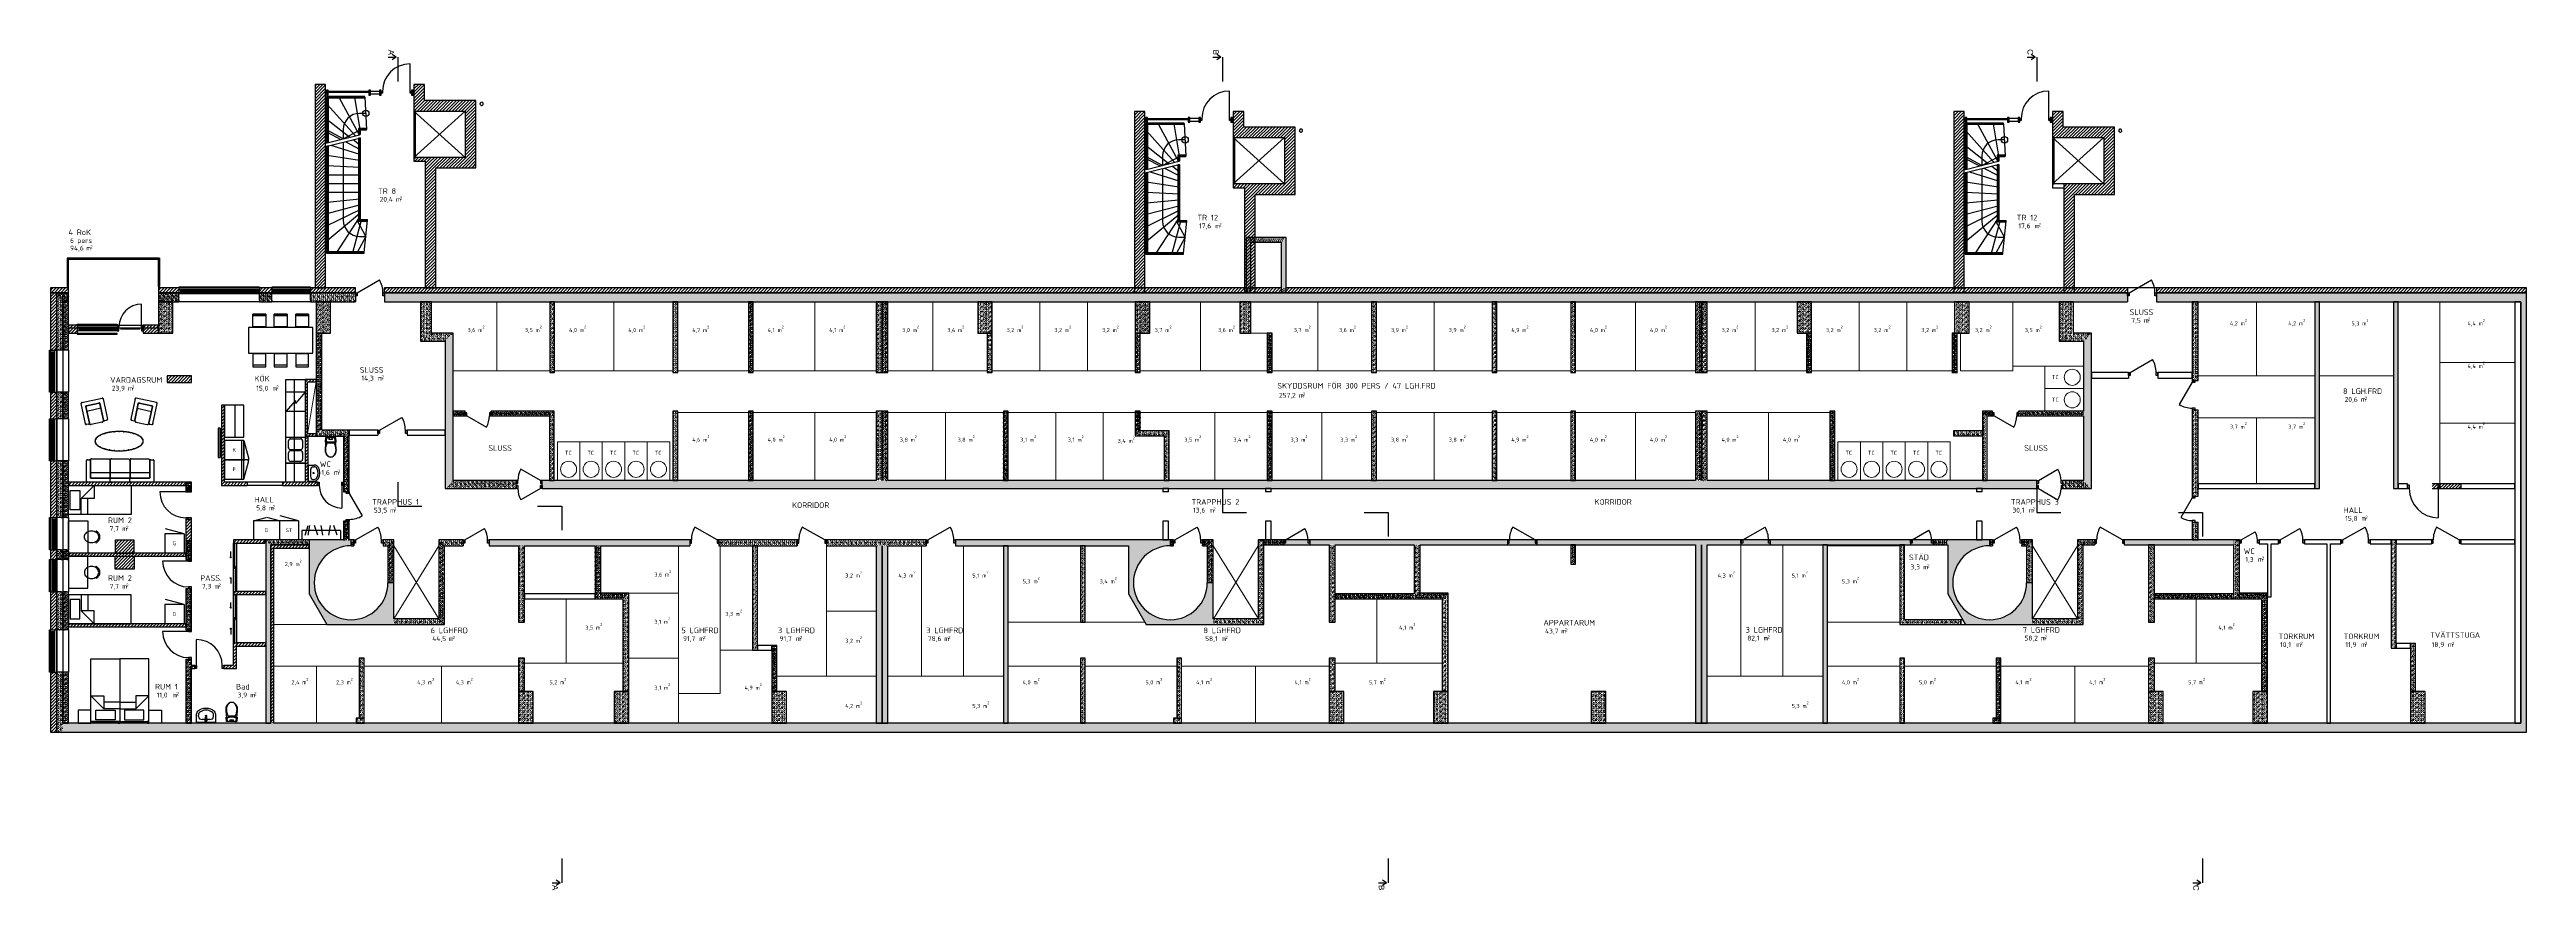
# Model space of a CAD drawing. Header units: metres. Extents: x -0.2 to 76.9, y -5.1 to 21.1.
import ezdxf
from ezdxf.enums import TextEntityAlignment as Align

# ---------------------------------------------------------------- set-up
doc = ezdxf.new("R2010")
doc.units = ezdxf.units.M
doc.linetypes.add('A_PSTRECK_2', pattern=[3.8, 2.2, -0.7, 0.2, -0.7])
doc.linetypes.add('DASHED_4', pattern=[7, 4, -3])
for name, color, linetype in [('A--------JA', 3, 'A_PSTRECK_2'), ('A-01SB-----', 3, 'Continuous'), ('A-01SC-----', 7, 'Continuous'), ('A-01SH-----', 1, 'Continuous'), ('A-01SJ-----', 1, 'Continuous'), ('A-01SZ-----', 1, 'Continuous'), ('A-27B------', 7, 'Continuous'), ('A-42-------', 1, 'Continuous'), ('A-45B------', 1, 'Continuous'), ('A-46---B---', 1, 'Continuous'), ('A-46---C---', 4, 'DASHED_4'), ('A-A-BIA----', 4, 'DASHED_4'), ('A-A-BOA----', 3, 'Continuous'), ('A-A-OVA----', 4, 'Continuous')]:
    doc.layers.add(name, color=color, linetype=linetype)
for name, color, linetype, lineweight in [('A-27---MH1-', 8, 'Continuous', 0), ('A-45C---E--', 1, 'Continuous', 0), ('A-A-RUA----', 3, 'Continuous', 0)]:
    doc.layers.add(name, color=color, linetype=linetype, lineweight=lineweight)
doc.styles.add('GENERATED_STYLE_1', font='arial.ttf')
doc.styles.add('ISO', font='isocpeur.ttf')
pattern_1 = [(45, (0, 0), (-0.049497474, 0.049497474), [])]
pattern_2 = [(90, (0, 0), (-0.2598076, 0), [0.025, -0.125]), (90, (-0.1299, 0.075), (-0.2598076, 0), [0.025, -0.125]), (150, (0, 0), (0.1299038, 0.225), [0.025, -0.125]), (150, (9e-18, 0.15), (0.1299038, 0.225), [0.025, -0.125]), (210, (2e-18, 0.025), (-0.1299038, 0.225), [0.025, -0.125]), (210, (1e-17, 0.175), (-0.1299038, 0.225), [0.025, -0.125]), (90, (-0.025, 2e-18), (-0.05, 0), [0, -0.05, 0, -0.075]), (135, (-0.025, 0.025), (0.03535534, 0.03535534), [0, -0.0375, 0, -0.0625])]
pattern_3 = [(0, (0, 0), (0, 0.6), [])]
pattern_4 = [(0, (0, 0), (0, 0.2598076), [0.025, -0.125]), (0, (0.075, 0.1299), (0, 0.2598076), [0.025, -0.125]), (60, (0, 0), (-0.225, 0.1299038), [0.025, -0.125]), (60, (0.15, 0), (-0.225, 0.1299038), [0.025, -0.125]), (120, (0.025, 0), (0.225, 0.1299038), [0.025, -0.125]), (120, (0.175, 0), (0.225, 0.1299038), [0.025, -0.125]), (0, (0, 0.025), (0, 0.05), [0, -0.05, 0, -0.075]), (45, (0.025, 0.025), (-0.03535534, 0.03535534), [0, -0.0375, 0, -0.0625])]
pattern_5 = [(180, (0, 0), (0, 0.2598076), [0.025, -0.125]), (180, (-0.075, -0.1299), (0, 0.2598076), [0.025, -0.125]), (240, (0, 0), (-0.225, 0.1299038), [0.025, -0.125]), (240, (-0.15, 2e-17), (-0.225, 0.1299038), [0.025, -0.125]), (300, (-0.025, 3e-18), (0.225, 0.1299038), [0.025, -0.125]), (300, (-0.175, 2e-17), (0.225, 0.1299038), [0.025, -0.125]), (180, (-3e-18, -0.025), (0, 0.05), [0, -0.05, 0, -0.075]), (225, (-0.025, -0.025), (-0.03535534, 0.03535534), [0, -0.0375, 0, -0.0625])]
pattern_6 = [(270, (0, 0), (0.2598076, 0), [0.025, -0.125]), (270, (0.1299, -0.075), (0.2598076, 0), [0.025, -0.125]), (330, (0, 0), (0.1299038, 0.225), [0.025, -0.125]), (330, (-3e-17, -0.15), (0.1299038, 0.225), [0.025, -0.125]), (30, (-5e-18, -0.025), (-0.1299038, 0.225), [0.025, -0.125]), (30, (-3e-17, -0.175), (-0.1299038, 0.225), [0.025, -0.125]), (270, (0.025, -5e-18), (0.05, 0), [0, -0.05, 0, -0.075]), (315, (0.025, -0.025), (0.03535534, 0.03535534), [0, -0.0375, 0, -0.0625])]
pattern_7 = [(72.9275, (0, 0), (-0.2483589, 0.0762748), [0.025, -0.125]), (72.9275, (-0.10216, 0.10983), (-0.2483589, 0.0762748), [0.025, -0.125]), (132.9275, (0, 0), (0.1902354, 0.1769477), [0.025, -0.125]), (132.9275, (0.04404, 0.1434), (0.1902354, 0.1769477), [0.025, -0.125]), (192.9275, (0.00734, 0.0239), (-0.0581235, 0.2532225), [0.025, -0.125]), (192.9275, (0.05138, 0.1673), (-0.0581235, 0.2532225), [0.025, -0.125]), (72.92748, (-0.0239, 0.00734), (-0.047796697, 0.014679093), [0, -0.05, 0, -0.075]), (117.92748, (-0.01656, 0.03124), (0.044177055, 0.023417682), [0, -0.0375, 0, -0.0625])]
pattern_8 = [(270, (0, 0), (0.10392305, 0), [0.01, -0.05]), (270, (0.05196, -0.03), (0.10392305, 0), [0.01, -0.05]), (330, (0, 0), (0.05196152, 0.09), [0.01, -0.05]), (330, (-1e-17, -0.06), (0.05196152, 0.09), [0.01, -0.05]), (30, (-2e-18, -0.01), (-0.05196152, 0.09), [0.01, -0.05]), (30, (-1e-17, -0.07), (-0.05196152, 0.09), [0.01, -0.05]), (270, (0.01, -2e-18), (0.02, 0), [0, -0.02, 0, -0.03]), (315, (0.01, -0.01), (0.014142136, 0.014142136), [0, -0.015, 0, -0.025])]
pattern_9 = [(90, (0, 0), (-0.10392305, 0), [0.01, -0.05]), (90, (-0.05196, 0.03), (-0.10392305, 0), [0.01, -0.05]), (150, (0, 0), (0.05196152, 0.09), [0.01, -0.05]), (150, (4e-18, 0.06), (0.05196152, 0.09), [0.01, -0.05]), (210, (6e-19, 0.01), (-0.05196152, 0.09), [0.01, -0.05]), (210, (4e-18, 0.07), (-0.05196152, 0.09), [0.01, -0.05]), (90, (-0.01, 6e-19), (-0.02, 0), [0, -0.02, 0, -0.03]), (135, (-0.01, 0.01), (0.014142136, 0.014142136), [0, -0.015, 0, -0.025])]

# ---------------------------------------------------------------- blocks, each defined once
blk = doc.blocks.new('APPARTARUM_012_1', base_point=(47143, 3104))
at = {"layer": 'A-A-RUA----', "style": 'ISO'}
for tag, height, p in [('ROOM_NAME', 175, (46318, 3319)), ('bFrame', 150, (46368, 3050)), ('DUMMY_377', 150, (46767, 3050)), ('DUMMY_378', 100, (46996, 3061))]:
    blk.add_attdef(tag, text='', height=height, dxfattribs=at).set_placement(p, align=Align.TOP_LEFT)
blk = doc.blocks.new('SKYDDSRUM FÖR 300 PERS _ 47 LGH.FRD_015_2', base_point=(40483, 10438))
at = {"layer": 'A-A-RUA----', "style": 'ISO'}
for tag, height, p in [('ROOM_NAME', 175, (38030, 10695)), ('bFrame', 150, (38080, 10385)), ('DUMMY_377', 150, (38593, 10385)), ('DUMMY_378', 100, (38822, 10396))]:
    blk.add_attdef(tag, text='', height=height, dxfattribs=at).set_placement(p, align=Align.TOP_LEFT)
blk = doc.blocks.new('3 LGHFRD_016_3', base_point=(23075, 2867))
at = {"layer": 'A-A-RUA----', "style": 'ISO'}
for tag, height, p in [('ROOM_NAME', 175, (22475, 3082)), ('bFrame', 150, (22525, 2813)), ('DUMMY_377', 150, (22924, 2813)), ('DUMMY_378', 100, (23153, 2824))]:
    blk.add_attdef(tag, text='', height=height, dxfattribs=at).set_placement(p, align=Align.TOP_LEFT)
blk = doc.blocks.new('8 LGHFRD_016_4', base_point=(36331, 2867))
at = {"layer": 'A-A-RUA----', "style": 'ISO'}
for tag, height, p in [('ROOM_NAME', 175, (35731, 3082)), ('bFrame', 150, (35781, 2813)), ('DUMMY_377', 150, (36180, 2813)), ('DUMMY_378', 100, (36409, 2824))]:
    blk.add_attdef(tag, text='', height=height, dxfattribs=at).set_placement(p, align=Align.TOP_LEFT)
blk = doc.blocks.new('7 LGHFRD_017_5', base_point=(61851, 2882))
at = {"layer": 'A-A-RUA----', "style": 'ISO'}
for tag, height, p in [('ROOM_NAME', 175, (61251, 3097)), ('bFrame', 150, (61301, 2828)), ('DUMMY_377', 150, (61700, 2828)), ('DUMMY_378', 100, (61929, 2839))]:
    blk.add_attdef(tag, text='', height=height, dxfattribs=at).set_placement(p, align=Align.TOP_LEFT)
blk = doc.blocks.new('4 RoK_019_6', base_point=(778, 15138))
at = {"layer": 'A-A-RUA----', "style": 'ISO'}
for tag, height, p in [('ROOM_NAME', 175, (376, 15471)), ('prefixCustomText', 150, (426, 15202)), ('bFrame', 150, (426, 14966)), ('DUMMY_377', 150, (825, 14966)), ('DUMMY_378', 100, (1054, 14978))]:
    blk.add_attdef(tag, text='', height=height, dxfattribs=at).set_placement(p, align=Align.TOP_LEFT)
blk = doc.blocks.new('6 LGHFRD_016_7', base_point=(12259, 2867))
at = {"layer": 'A-A-RUA----', "style": 'ISO'}
for tag, height, p in [('ROOM_NAME', 175, (11659, 3082)), ('bFrame', 150, (11709, 2813)), ('DUMMY_377', 150, (12109, 2813)), ('DUMMY_378', 100, (12338, 2824))]:
    blk.add_attdef(tag, text='', height=height, dxfattribs=at).set_placement(p, align=Align.TOP_LEFT)
blk = doc.blocks.new('5 LGHFRD_016_8', base_point=(20068, 2867))
at = {"layer": 'A-A-RUA----', "style": 'ISO'}
for tag, height, p in [('ROOM_NAME', 175, (19468, 3082)), ('bFrame', 150, (19518, 2813)), ('DUMMY_377', 150, (19917, 2813)), ('DUMMY_378', 100, (20146, 2824))]:
    blk.add_attdef(tag, text='', height=height, dxfattribs=at).set_placement(p, align=Align.TOP_LEFT)
blk = doc.blocks.new('3 LGHFRD_016_9', base_point=(27696, 2867))
at = {"layer": 'A-A-RUA----', "style": 'ISO'}
for tag, height, p in [('ROOM_NAME', 175, (27096, 3082)), ('bFrame', 150, (27146, 2813)), ('DUMMY_377', 150, (27545, 2813)), ('DUMMY_378', 100, (27774, 2824))]:
    blk.add_attdef(tag, text='', height=height, dxfattribs=at).set_placement(p, align=Align.TOP_LEFT)
blk = doc.blocks.new('3 LGHFRD_017_10', base_point=(53216, 2882))
at = {"layer": 'A-A-RUA----', "style": 'ISO'}
for tag, height, p in [('ROOM_NAME', 175, (52616, 3097)), ('bFrame', 150, (52666, 2828)), ('DUMMY_377', 150, (53065, 2828)), ('DUMMY_378', 100, (53294, 2839))]:
    blk.add_attdef(tag, text='', height=height, dxfattribs=at).set_placement(p, align=Align.TOP_LEFT)
blk = doc.blocks.new('SLUSS_012_11', base_point=(9854, 10973))
at = {"layer": 'A-A-RUA----', "style": 'ISO'}
for tag, height, p in [('ROOM_NAME', 175, (9452, 11188)), ('bFrame', 150, (9502, 10919)), ('DUMMY_377', 150, (9901, 10919)), ('DUMMY_378', 100, (10130, 10931))]:
    blk.add_attdef(tag, text='', height=height, dxfattribs=at).set_placement(p, align=Align.TOP_LEFT)
blk = doc.blocks.new('TRAPPHUS 1_013_12', base_point=(10592, 6864))
at = {"layer": 'A-A-RUA----', "style": 'ISO'}
for tag, height, p in [('ROOM_NAME', 175, (9836, 7080)), ('bFrame', 150, (9886, 6810)), ('DUMMY_377', 150, (10285, 6810)), ('DUMMY_378', 100, (10514, 6822))]:
    blk.add_attdef(tag, text='', height=height, dxfattribs=at).set_placement(p, align=Align.TOP_LEFT)
blk = doc.blocks.new('TRAPPHUS 2_013_13', base_point=(36112, 6864))
at = {"layer": 'A-A-RUA----', "style": 'ISO'}
for tag, height, p in [('ROOM_NAME', 175, (35356, 7080)), ('bFrame', 150, (35406, 6810)), ('DUMMY_377', 150, (35805, 6810)), ('DUMMY_378', 100, (36034, 6822))]:
    blk.add_attdef(tag, text='', height=height, dxfattribs=at).set_placement(p, align=Align.TOP_LEFT)
blk = doc.blocks.new('SLUSS_012_14', base_point=(64977, 12773))
at = {"layer": 'A-A-RUA----', "style": 'ISO'}
for tag, height, p in [('ROOM_NAME', 175, (64577, 12988)), ('bFrame', 150, (64627, 12719)), ('DUMMY_377', 150, (64912, 12719)), ('DUMMY_378', 100, (65141, 12731))]:
    blk.add_attdef(tag, text='', height=height, dxfattribs=at).set_placement(p, align=Align.TOP_LEFT)
blk = doc.blocks.new('TRAPPHUS 3_013_15', base_point=(61632, 6864))
at = {"layer": 'A-A-RUA----', "style": 'ISO'}
for tag, height, p in [('ROOM_NAME', 175, (60876, 7080)), ('bFrame', 150, (60926, 6810)), ('DUMMY_377', 150, (61325, 6810)), ('DUMMY_378', 100, (61554, 6822))]:
    blk.add_attdef(tag, text='', height=height, dxfattribs=at).set_placement(p, align=Align.TOP_LEFT)
blk = doc.blocks.new('STÄD_012_16', base_point=(58049, 5098))
at = {"layer": 'A-A-RUA----', "style": 'ISO'}
for tag, height, p in [('ROOM_NAME', 175, (57704, 5354)), ('bFrame', 150, (57754, 5044)), ('DUMMY_377', 150, (58039, 5044)), ('DUMMY_378', 100, (58268, 5055))]:
    blk.add_attdef(tag, text='', height=height, dxfattribs=at).set_placement(p, align=Align.TOP_LEFT)
blk = doc.blocks.new('TORKRUM_013_17', base_point=(69824, 2680))
at = {"layer": 'A-A-RUA----', "style": 'ISO'}
for tag, height, p in [('ROOM_NAME', 175, (69213, 2896)), ('bFrame', 150, (69263, 2627)), ('DUMMY_377', 150, (69662, 2627)), ('DUMMY_378', 100, (69891, 2638))]:
    blk.add_attdef(tag, text='', height=height, dxfattribs=at).set_placement(p, align=Align.TOP_LEFT)
blk = doc.blocks.new('TORKRUM_014_18', base_point=(71854, 2680))
at = {"layer": 'A-A-RUA----', "style": 'ISO'}
for tag, height, p in [('ROOM_NAME', 175, (71244, 2896)), ('bFrame', 150, (71294, 2627)), ('DUMMY_377', 150, (71678, 2627)), ('DUMMY_378', 100, (71907, 2638))]:
    blk.add_attdef(tag, text='', height=height, dxfattribs=at).set_placement(p, align=Align.TOP_LEFT)
blk = doc.blocks.new('TVÄTTSTUGA_015_19', base_point=(74741, 2680))
at = {"layer": 'A-A-RUA----', "style": 'ISO'}
for tag, height, p in [('ROOM_NAME', 175, (73937, 2937)), ('bFrame', 150, (73987, 2627)), ('DUMMY_377', 150, (74386, 2627)), ('DUMMY_378', 100, (74616, 2638))]:
    blk.add_attdef(tag, text='', height=height, dxfattribs=at).set_placement(p, align=Align.TOP_LEFT)
blk = doc.blocks.new('HALL_018_20', base_point=(71641, 6607))
at = {"layer": 'A-A-RUA----', "style": 'ISO'}
for tag, height, p in [('ROOM_NAME', 175, (71239, 6822)), ('bFrame', 150, (71289, 6553)), ('DUMMY_377', 150, (71688, 6553)), ('DUMMY_378', 100, (71917, 6564))]:
    blk.add_attdef(tag, text='', height=height, dxfattribs=at).set_placement(p, align=Align.TOP_LEFT)
blk = doc.blocks.new('WC_019_21', base_point=(68474, 5330))
at = {"layer": 'A-A-RUA----', "style": 'ISO'}
for tag, height, p in [('ROOM_NAME', 175, (68129, 5546)), ('bFrame', 150, (68179, 5276)), ('DUMMY_377', 150, (68464, 5276)), ('DUMMY_378', 100, (68693, 5288))]:
    blk.add_attdef(tag, text='', height=height, dxfattribs=at).set_placement(p, align=Align.TOP_LEFT)
blk = doc.blocks.new('8 LGH.FRD_017_22', base_point=(71858, 10310))
at = {"layer": 'A-A-RUA----', "style": 'ISO'}
for tag, height, p in [('ROOM_NAME', 175, (71224, 10525)), ('bFrame', 150, (71274, 10256)), ('DUMMY_377', 150, (71673, 10256)), ('DUMMY_378', 100, (71902, 10267))]:
    blk.add_attdef(tag, text='', height=height, dxfattribs=at).set_placement(p, align=Align.TOP_LEFT)
blk = doc.blocks.new('KORRIDOR_013_23', base_point=(48564, 6982))
at = {"layer": 'A-A-RUA----', "style": 'ISO'}
blk.add_attdef('ROOM_NAME', text='', height=175, dxfattribs=at).set_placement((47911, 7080), align=Align.TOP_LEFT)
blk = doc.blocks.new('RUM 2_06_24', base_point=(1979, 4495))
at = {"layer": 'A-A-RUA----', "style": 'ISO'}
for tag, height, p in [('ROOM_NAME', 175, (1607, 4710)), ('bFrame', 150, (1657, 4441)), ('DUMMY_377', 150, (1942, 4441)), ('DUMMY_378', 100, (2171, 4452))]:
    blk.add_attdef(tag, text='', height=height, dxfattribs=at).set_placement(p, align=Align.TOP_LEFT)
blk = doc.blocks.new('RUM 1_05_25', base_point=(3468, 1113))
at = {"layer": 'A-A-RUA----', "style": 'ISO'}
for tag, height, p in [('ROOM_NAME', 175, (3074, 1328)), ('bFrame', 150, (3124, 1059)), ('DUMMY_377', 150, (3508, 1059)), ('DUMMY_378', 100, (3737, 1071))]:
    blk.add_attdef(tag, text='', height=height, dxfattribs=at).set_placement(p, align=Align.TOP_LEFT)
blk = doc.blocks.new('HALL_01_26', base_point=(6517, 6935))
at = {"layer": 'A-A-RUA----', "style": 'ISO'}
for tag, height, p in [('ROOM_NAME', 175, (6172, 7150)), ('bFrame', 150, (6222, 6881)), ('DUMMY_377', 150, (6507, 6881)), ('DUMMY_378', 100, (6737, 6892))]:
    blk.add_attdef(tag, text='', height=height, dxfattribs=at).set_placement(p, align=Align.TOP_LEFT)
blk = doc.blocks.new('WC_11_27', base_point=(8550, 8038))
at = {"layer": 'A-A-RUA----', "style": 'ISO'}
for tag, height, p in [('ROOM_NAME', 175, (8205, 8253)), ('bFrame', 150, (8255, 7984)), ('DUMMY_377', 150, (8540, 7984)), ('DUMMY_378', 100, (8769, 7995))]:
    blk.add_attdef(tag, text='', height=height, dxfattribs=at).set_placement(p, align=Align.TOP_LEFT)
blk = doc.blocks.new('KÖK_09_28', base_point=(6574, 10660))
at = {"layer": 'A-A-RUA----', "style": 'ISO'}
for tag, height, p in [('ROOM_NAME', 175, (6172, 10916)), ('bFrame', 150, (6222, 10606)), ('DUMMY_377', 150, (6621, 10606)), ('DUMMY_378', 100, (6850, 10618))]:
    blk.add_attdef(tag, text='', height=height, dxfattribs=at).set_placement(p, align=Align.TOP_LEFT)
blk = doc.blocks.new('Bad_10_29', base_point=(5940, 1113))
at = {"layer": 'A-A-RUA----', "style": 'ISO'}
for tag, height, p in [('ROOM_NAME', 175, (5595, 1328)), ('bFrame', 150, (5645, 1059)), ('DUMMY_377', 150, (5930, 1059)), ('DUMMY_378', 100, (6159, 1071))]:
    blk.add_attdef(tag, text='', height=height, dxfattribs=at).set_placement(p, align=Align.TOP_LEFT)
blk = doc.blocks.new('RUM 2_06_30', base_point=(1979, 6294))
at = {"layer": 'A-A-RUA----', "style": 'ISO'}
for tag, height, p in [('ROOM_NAME', 175, (1607, 6509)), ('bFrame', 150, (1657, 6240)), ('DUMMY_377', 150, (1942, 6240)), ('DUMMY_378', 100, (2171, 6251))]:
    blk.add_attdef(tag, text='', height=height, dxfattribs=at).set_placement(p, align=Align.TOP_LEFT)
blk = doc.blocks.new('VARDAGSRUM_02_31', base_point=(2532, 10660))
at = {"layer": 'A-A-RUA----', "style": 'ISO'}
for tag, height, p in [('ROOM_NAME', 175, (1675, 10876)), ('bFrame', 150, (1725, 10606)), ('DUMMY_377', 150, (2124, 10606)), ('DUMMY_378', 100, (2353, 10618))]:
    blk.add_attdef(tag, text='', height=height, dxfattribs=at).set_placement(p, align=Align.TOP_LEFT)
blk = doc.blocks.new('PASS._03_32', base_point=(4829, 4495))
at = {"layer": 'A-A-RUA----', "style": 'ISO'}
for tag, height, p in [('ROOM_NAME', 175, (4481, 4710)), ('bFrame', 150, (4531, 4441)), ('DUMMY_377', 150, (4816, 4441)), ('DUMMY_378', 100, (5045, 4452))]:
    blk.add_attdef(tag, text='', height=height, dxfattribs=at).set_placement(p, align=Align.TOP_LEFT)
blk = doc.blocks.new('TR 8_008_33', base_point=(10423, 16539))
at = {"layer": 'A-A-RUA----', "style": 'ISO'}
for tag, height, p in [('ROOM_NAME', 175, (10021, 16754)), ('bFrame', 150, (10071, 16485)), ('DUMMY_377', 150, (10470, 16485)), ('DUMMY_378', 100, (10699, 16496))]:
    blk.add_attdef(tag, text='', height=height, dxfattribs=at).set_placement(p, align=Align.TOP_LEFT)
blk = doc.blocks.new('TR 12_008_34', base_point=(61463, 15713))
at = {"layer": 'A-A-RUA----', "style": 'ISO'}
for tag, height, p in [('ROOM_NAME', 175, (61061, 15928)), ('bFrame', 150, (61111, 15659)), ('DUMMY_377', 150, (61510, 15659)), ('DUMMY_378', 100, (61739, 15671))]:
    blk.add_attdef(tag, text='', height=height, dxfattribs=at).set_placement(p, align=Align.TOP_LEFT)
blk = doc.blocks.new('TR 12_008_35', base_point=(35943, 15713))
at = {"layer": 'A-A-RUA----', "style": 'ISO'}
for tag, height, p in [('ROOM_NAME', 175, (35541, 15928)), ('bFrame', 150, (35591, 15659)), ('DUMMY_377', 150, (35990, 15659)), ('DUMMY_378', 100, (36219, 15671))]:
    blk.add_attdef(tag, text='', height=height, dxfattribs=at).set_placement(p, align=Align.TOP_LEFT)

msp = doc.modelspace()

# ---------------------------------------------------------------- hatches: boundary and pattern name
at = {"layer": 'A-01SB-----', "linetype": 'Continuous'}
h = msp.add_hatch(dxfattribs=at)
h.set_pattern_fill('BRANDSÄKRARE', color=256, scale=0.001, style=0, pattern_type=2)
h.set_pattern_definition(pattern_1)
h.paths.add_polyline_path([(7.748, 10.803), (7.748, 9.04), (7.819, 9.111), (7.819, 10.732)])
h = msp.add_hatch(dxfattribs=at)
h.set_pattern_fill('BRANDSÄKRARE', color=256, scale=0.001, style=0, pattern_type=2)
h.set_pattern_definition(pattern_1)
h.paths.add_polyline_path([(7.819, 10.732), (8.086, 10.732), (8.086, 10.803), (7.748, 10.803)])
h = msp.add_hatch(dxfattribs=at)
h.set_pattern_fill('BRANDSÄKRARE', color=256, scale=0.001, style=0, pattern_type=2)
h.set_pattern_definition(pattern_1)
h.paths.add_polyline_path([(5.144, 10.003), (5.144, 7.507), (5.24, 7.603), (5.24, 10.003)])
h = msp.add_hatch(dxfattribs=at)
h.set_pattern_fill('BRANDSÄKRARE', color=256, scale=0.001, style=0, pattern_type=2)
h.set_pattern_definition(pattern_1)
h.paths.add_polyline_path([(7.748, 9.04), (8.086, 9.04), (8.086, 9.111), (7.819, 9.111)])
h = msp.add_hatch(dxfattribs=at)
h.set_pattern_fill('BRANDSÄKRARE', color=256, scale=0.001, style=0, pattern_type=2)
h.set_pattern_definition(pattern_1)
h.paths.add_polyline_path([(7.748, 9.04), (7.748, 7.603), (7.844, 7.603), (7.844, 9.04)])
h = msp.add_hatch(dxfattribs=at)
h.set_pattern_fill('BRANDSÄKRARE', color=256, scale=0.001, style=0, pattern_type=2)
h.set_pattern_definition(pattern_1)
h.paths.add_polyline_path([(0.376, 7.507), (4.03, 7.507), (4.03, 7.603), (0.376, 7.603)])
h = msp.add_hatch(dxfattribs=at)
h.set_pattern_fill('BRANDSÄKRARE', color=256, scale=0.001, style=0, pattern_type=2)
h.set_pattern_definition(pattern_1)
h.paths.add_polyline_path([(4.03, 7.407), (4.03, 7.357), (4.126, 7.357), (4.21, 7.357), (4.21, 7.407)])
h = msp.add_hatch(dxfattribs=at)
h.set_pattern_fill('BRANDSÄKRARE', color=256, scale=0.001, style=0, pattern_type=2)
h.set_pattern_definition(pattern_1)
h.paths.add_polyline_path([(5.24, 7.603), (5.144, 7.507), (5.944, 7.507), (5.944, 7.603)])
h = msp.add_hatch(dxfattribs=at)
h.set_pattern_fill('BRANDSÄKRARE', color=256, scale=0.001, style=0, pattern_type=2)
h.set_pattern_definition(pattern_1)
h.paths.add_polyline_path([(7.044, 7.603), (7.044, 7.507), (8.134, 7.507), (8.134, 7.603)])
h = msp.add_hatch(dxfattribs=at)
h.set_pattern_fill('BRANDSÄKRARE', color=256, scale=0.001, style=0, pattern_type=2)
h.set_pattern_definition(pattern_1)
h.paths.add_polyline_path([(73.994, 7.502), (73.994, 7.407), (74.904, 7.407), (74.904, 7.502), (74.904, 7.557), (73.994, 7.557)])
h = msp.add_hatch(dxfattribs=at)
h.set_pattern_fill('BRANDSÄKRARE', color=256, scale=0.001, style=0, pattern_type=2)
h.set_pattern_definition(pattern_1)
h.paths.add_polyline_path([(4.03, 5.782), (4.21, 5.782), (4.21, 6.447), (4.126, 6.447), (4.03, 6.447)])
h = msp.add_hatch(dxfattribs=at)
h.set_pattern_fill('BRANDSÄKRARE', color=256, scale=0.001, style=0, pattern_type=2)
h.set_pattern_definition(pattern_1)
h.paths.add_polyline_path([(5.52, 5.711), (6.49, 5.711), (6.49, 5.807), (5.52, 5.807)])
h = msp.add_hatch(dxfattribs=at)
h.set_pattern_fill('BRANDSÄKRARE', color=256, scale=0.001, style=0, pattern_type=2)
h.set_pattern_definition(pattern_1)
h.paths.add_polyline_path([(6.777, 0.107), (6.777, 5.557), (6.677, 5.657), (6.677, 0.107)])
h = msp.add_hatch(dxfattribs=at)
h.set_pattern_fill('BRANDSÄKRARE', color=256, scale=0.001, style=0, pattern_type=2)
h.set_pattern_definition(pattern_1)
h.paths.add_polyline_path([(6.777, 5.557), (7.878, 5.557), (7.878, 5.657), (6.677, 5.657)])
h = msp.add_hatch(dxfattribs=at)
h.set_pattern_fill('BRANDSÄKRARE', color=256, scale=0.001, style=0, pattern_type=2)
h.set_pattern_definition(pattern_1)
h.paths.add_polyline_path([(0.376, 5.303), (4.03, 5.303), (4.03, 5.399), (0.376, 5.399)])
h = msp.add_hatch(dxfattribs=at)
h.set_pattern_fill('BRANDSÄKRARE', color=256, scale=0.001, style=0, pattern_type=2)
h.set_pattern_definition(pattern_1)
h.paths.add_polyline_path([(5.51, 4.109), (5.606, 4.109), (5.606, 4.205), (5.51, 4.205)])
h = msp.add_hatch(dxfattribs=at)
h.set_pattern_fill('BRANDSÄKRARE', color=256, scale=0.001, style=0, pattern_type=2)
h.set_pattern_definition(pattern_1)
h.paths.add_polyline_path([(5.606, 4.109), (6.527, 4.109), (6.527, 4.205), (5.606, 4.205)])
h = msp.add_hatch(dxfattribs=at)
h.set_pattern_fill('BRANDSÄKRARE', color=256, scale=0.001, style=0, pattern_type=2)
h.set_pattern_definition(pattern_1)
h.paths.add_polyline_path([(0.376, 3.107), (4.03, 3.107), (4.03, 3.203), (0.376, 3.203)])
h = msp.add_hatch(dxfattribs=at)
h.set_pattern_fill('BRANDSÄKRARE', color=256, scale=0.001, style=0, pattern_type=2)
h.set_pattern_definition(pattern_1)
h.paths.add_polyline_path([(5.51, 1.903), (5.606, 1.807), (5.606, 2.603), (5.51, 2.603)])
h = msp.add_hatch(dxfattribs=at)
h.set_pattern_fill('BRANDSÄKRARE', color=256, scale=0.001, style=0, pattern_type=2)
h.set_pattern_definition(pattern_1)
h.paths.add_polyline_path([(5.606, 2.507), (6.527, 2.507), (6.527, 2.603), (5.606, 2.603)])
h = msp.add_hatch(dxfattribs=at)
h.set_pattern_fill('BRANDSÄKRARE', color=256, scale=0.001, style=0, pattern_type=2)
h.set_pattern_definition(pattern_1)
h.paths.add_polyline_path([(4.21, 1.807), (4.31, 1.807), (4.31, 1.903), (4.21, 1.903)])
h = msp.add_hatch(dxfattribs=at)
h.set_pattern_fill('BRANDSÄKRARE', color=256, scale=0.001, style=0, pattern_type=2)
h.set_pattern_definition(pattern_1)
h.paths.add_polyline_path([(5.51, 1.903), (5.22, 1.903), (5.22, 1.807), (5.606, 1.807)])
at = {"layer": 'A-01SC-----', "linetype": 'Continuous'}
h = msp.add_hatch(dxfattribs=at)
h.set_pattern_fill('BRANDSÄKRARE', color=256, scale=0.001, style=0, pattern_type=2)
h.set_pattern_definition(pattern_1)
h.paths.add_polyline_path([(8.386, 13.651), (8.386, 19.985), (8.056, 19.985), (8.056, 13.651)])
h = msp.add_hatch(dxfattribs=at)
h.set_pattern_fill('BRANDSÄKRARE', color=256, scale=0.001, style=0, pattern_type=2)
h.set_pattern_definition(pattern_1)
h.paths.add_polyline_path([(11.466, 19.486), (11.466, 19.985), (11.136, 19.985), (11.136, 19.156)])
h = msp.add_hatch(dxfattribs=at)
h.set_pattern_fill('BRANDSÄKRARE', color=256, scale=0.001, style=0, pattern_type=2)
h.set_pattern_definition(pattern_1)
h.paths.add_polyline_path([(11.136, 19.156), (12.736, 19.156), (13.066, 19.486), (11.466, 19.486)])
h = msp.add_hatch(dxfattribs=at)
h.set_pattern_fill('BRANDSÄKRARE', color=256, scale=0.001, style=0, pattern_type=2)
h.set_pattern_definition(pattern_1)
h.paths.add_polyline_path([(12.736, 19.156), (12.736, 17.716), (13.066, 17.386), (13.066, 19.486)])
h = msp.add_hatch(dxfattribs=at)
h.set_pattern_fill('BRANDSÄKRARE', color=256, scale=0.001, style=0, pattern_type=2)
h.set_pattern_definition(pattern_1)
h.paths.add_polyline_path([(33.906, 13.652), (33.906, 19.139), (33.576, 19.139), (33.576, 13.652)])
h = msp.add_hatch(dxfattribs=at)
h.set_pattern_fill('BRANDSÄKRARE', color=256, scale=0.001, style=0, pattern_type=2)
h.set_pattern_definition(pattern_1)
h.paths.add_polyline_path([(36.986, 18.659), (36.986, 19.139), (36.656, 19.139), (36.656, 18.329)])
h = msp.add_hatch(dxfattribs=at)
h.set_pattern_fill('BRANDSÄKRARE', color=256, scale=0.001, style=0, pattern_type=2)
h.set_pattern_definition(pattern_1)
h.paths.add_polyline_path([(36.656, 18.329), (38.256, 18.329), (38.586, 18.659), (36.986, 18.659)])
h = msp.add_hatch(dxfattribs=at)
h.set_pattern_fill('BRANDSÄKRARE', color=256, scale=0.001, style=0, pattern_type=2)
h.set_pattern_definition(pattern_1)
h.paths.add_polyline_path([(38.256, 18.329), (38.256, 16.889), (38.586, 16.559), (38.586, 18.659)])
h = msp.add_hatch(dxfattribs=at)
h.set_pattern_fill('BRANDSÄKRARE', color=256, scale=0.001, style=0, pattern_type=2)
h.set_pattern_definition(pattern_1)
h.paths.add_polyline_path([(59.426, 13.652), (59.426, 19.139), (59.096, 19.139), (59.096, 13.652)])
h = msp.add_hatch(dxfattribs=at)
h.set_pattern_fill('BRANDSÄKRARE', color=256, scale=0.001, style=0, pattern_type=2)
h.set_pattern_definition(pattern_1)
h.paths.add_polyline_path([(62.506, 18.659), (62.506, 19.139), (62.176, 19.139), (62.176, 18.329)])
h = msp.add_hatch(dxfattribs=at)
h.set_pattern_fill('BRANDSÄKRARE', color=256, scale=0.001, style=0, pattern_type=2)
h.set_pattern_definition(pattern_1)
h.paths.add_polyline_path([(62.176, 18.329), (63.776, 18.329), (64.106, 18.659), (62.506, 18.659)])
h = msp.add_hatch(dxfattribs=at)
h.set_pattern_fill('BRANDSÄKRARE', color=256, scale=0.001, style=0, pattern_type=2)
h.set_pattern_definition(pattern_1)
h.paths.add_polyline_path([(63.776, 18.329), (63.776, 16.889), (64.106, 16.559), (64.106, 18.659)])
h = msp.add_hatch(dxfattribs=at)
h.set_pattern_fill('BRANDSÄKRARE', color=256, scale=0.001, style=0, pattern_type=2)
h.set_pattern_definition(pattern_1)
h.paths.add_polyline_path([(11.486, 17.716), (11.136, 17.716), (11.136, 17.596), (11.486, 17.596)])
h = msp.add_hatch(dxfattribs=at)
h.set_pattern_fill('BRANDSÄKRARE', color=256, scale=0.001, style=0, pattern_type=2)
h.set_pattern_definition(pattern_1)
h.paths.add_polyline_path([(11.486, 17.716), (11.486, 13.651), (11.816, 13.651), (11.816, 17.386)])
h = msp.add_hatch(dxfattribs=at)
h.set_pattern_fill('BRANDSÄKRARE', color=256, scale=0.001, style=0, pattern_type=2)
h.set_pattern_definition(pattern_1)
h.paths.add_polyline_path([(12.736, 17.716), (11.486, 17.716), (11.816, 17.386), (13.066, 17.386)])
h = msp.add_hatch(dxfattribs=at)
h.set_pattern_fill('BRANDSÄKRARE', color=256, scale=0.001, style=0, pattern_type=2)
h.set_pattern_definition(pattern_1)
h.paths.add_polyline_path([(37.006, 16.889), (36.656, 16.889), (36.656, 16.769), (37.006, 16.769)])
h = msp.add_hatch(dxfattribs=at)
h.set_pattern_fill('BRANDSÄKRARE', color=256, scale=0.001, style=0, pattern_type=2)
h.set_pattern_definition(pattern_1)
h.paths.add_polyline_path([(37.006, 16.889), (37.006, 13.652), (37.336, 13.652), (37.336, 16.559)])
h = msp.add_hatch(dxfattribs=at)
h.set_pattern_fill('BRANDSÄKRARE', color=256, scale=0.001, style=0, pattern_type=2)
h.set_pattern_definition(pattern_1)
h.paths.add_polyline_path([(38.256, 16.889), (37.006, 16.889), (37.336, 16.559), (38.586, 16.559)])
h = msp.add_hatch(dxfattribs=at)
h.set_pattern_fill('BRANDSÄKRARE', color=256, scale=0.001, style=0, pattern_type=2)
h.set_pattern_definition(pattern_1)
h.paths.add_polyline_path([(62.526, 16.889), (62.526, 13.652), (62.856, 13.652), (62.856, 16.559)])
h = msp.add_hatch(dxfattribs=at)
h.set_pattern_fill('BRANDSÄKRARE', color=256, scale=0.001, style=0, pattern_type=2)
h.set_pattern_definition(pattern_1)
h.paths.add_polyline_path([(63.776, 16.889), (62.526, 16.889), (62.856, 16.559), (64.106, 16.559)])
h = msp.add_hatch(dxfattribs=at)
h.set_pattern_fill('BETONG__ARMERAD', color=256, scale=0.001, style=0, pattern_type=2)
h.set_pattern_definition(pattern_8)
h.paths.add_polyline_path([(37.206, 13.65), (37.206, 15.075), (37.056, 15.225), (37.056, 13.65)])
h = msp.add_hatch(dxfattribs=at)
h.set_pattern_fill('BETONG__ARMERAD', color=256, scale=0.001, style=0, pattern_type=2)
h.set_pattern_definition([(180, (0, 0), (0, 0.10392305), [0.01, -0.05]), (180, (-0.03, -0.05196), (0, 0.10392305), [0.01, -0.05]), (240, (0, 0), (-0.09, 0.05196152), [0.01, -0.05]), (240, (-0.06, 7e-18), (-0.09, 0.05196152), [0.01, -0.05]), (300, (-0.01, 1e-18), (0.09, 0.05196152), [0.01, -0.05]), (300, (-0.07, 9e-18), (0.09, 0.05196152), [0.01, -0.05]), (180, (-1e-18, -0.01), (0, 0.02), [0, -0.02, 0, -0.03]), (225, (-0.01, -0.01), (-0.014142136, 0.014142136), [0, -0.015, 0, -0.025])])
h.paths.add_polyline_path([(37.206, 15.075), (38.149, 15.075), (38.299, 15.225), (37.056, 15.225)])
h = msp.add_hatch(dxfattribs=at)
h.set_pattern_fill('BETONG__ARMERAD', color=256, scale=0.001, style=0, pattern_type=2)
h.set_pattern_definition(pattern_9)
h.paths.add_polyline_path([(38.149, 15.075), (38.149, 13.65), (38.299, 13.65), (38.299, 15.225)])
h = msp.add_hatch(dxfattribs=at)
h.set_pattern_fill('BRANDSÄKRARE', color=256, scale=0.001, style=0, pattern_type=2)
h.set_pattern_definition(pattern_1)
h.paths.add_polyline_path([(-0.184, 13.5), (0.376, 13.5), (0.376, 13.65), (-0.184, 13.65)])
h = msp.add_hatch(dxfattribs=at)
h.set_pattern_fill('BRANDSÄKRARE', color=256, scale=0.001, style=0, pattern_type=2)
h.set_pattern_definition(pattern_1)
h.paths.add_polyline_path([(-0.184, 13.499), (-0.184, 11.717), (-0.064, 11.717), (0.016, 11.717), (0.016, 13.499)])
h = msp.add_hatch(dxfattribs=at)
h.set_pattern_fill('BETONG__STD_', color=256, scale=0.001, style=0, pattern_type=2)
h.set_pattern_definition(pattern_6)
h.paths.add_polyline_path([(0.196, 13.22), (0.016, 13.5), (0.016, 11.717), (0.196, 11.717)])
h = msp.add_hatch(dxfattribs=at)
h.set_pattern_fill('BETONG__STD_', color=256, scale=0.001, style=0, pattern_type=2)
h.set_pattern_definition(pattern_5)
h.paths.add_polyline_path([(0.196, 13.22), (0.376, 13.22), (0.376, 13.5), (0.016, 13.5)])
h = msp.add_hatch(dxfattribs=at)
h.set_pattern_fill('BRANDSÄKRARE', color=256, scale=0.001, style=0, pattern_type=2)
h.set_pattern_definition(pattern_1)
h.paths.add_polyline_path([(3.176, 13.65), (3.176, 13.5), (3.814, 13.5), (3.814, 13.6), (3.814, 13.65)])
h = msp.add_hatch(dxfattribs=at)
h.set_pattern_fill('BETONG__STD_', color=256, scale=0.001, style=0, pattern_type=2)
h.set_pattern_definition(pattern_5)
h.paths.add_polyline_path([(3.814, 13.22), (3.814, 13.5), (3.176, 13.5), (3.176, 13.22)])
h = msp.add_hatch(dxfattribs=at)
h.set_pattern_fill('BRANDSÄKRARE', color=256, scale=0.001, style=0, pattern_type=2)
h.set_pattern_definition(pattern_1)
h.paths.add_polyline_path([(6.324, 13.65), (6.324, 13.6), (6.324, 13.5), (6.707, 13.5), (6.707, 13.6), (6.707, 13.65)])
h = msp.add_hatch(dxfattribs=at)
h.set_pattern_fill('BETONG__STD_', color=256, scale=0.001, style=0, pattern_type=2)
h.set_pattern_definition(pattern_5)
h.paths.add_polyline_path([(6.707, 13.22), (6.707, 13.5), (6.324, 13.5), (6.324, 13.22)])
h = msp.add_hatch(dxfattribs=at)
h.set_pattern_fill('BRANDSÄKRARE', color=256, scale=0.001, style=0, pattern_type=2)
h.set_pattern_definition(pattern_1)
h.paths.add_polyline_path([(7.917, 13.5), (9.312, 13.5), (9.312, 13.65), (7.917, 13.65), (7.917, 13.6)])
h = msp.add_hatch(dxfattribs=at)
h.set_pattern_fill('BETONG__STD_', color=256, scale=0.001, style=0, pattern_type=2)
h.set_pattern_definition(pattern_5)
h.paths.add_polyline_path([(7.917, 13.22), (9.312, 13.22), (9.312, 13.405), (9.312, 13.5), (7.917, 13.5)])
h = msp.add_hatch(dxfattribs=at)
h.set_pattern_fill('BRANDSÄKRARE', color=256, scale=0.001, style=0, pattern_type=2)
h.set_pattern_definition(pattern_1)
h.paths.add_polyline_path([(10.222, 13.5), (37.056, 13.5), (37.056, 13.65), (10.222, 13.65)])
h = msp.add_hatch(dxfattribs=at)
h.set_pattern_fill('BETONG__STD_', color=256, scale=0.001, style=0, pattern_type=2)
h.set_pattern_definition(pattern_5)
h.paths.add_polyline_path([(10.222, 13.5), (10.222, 13.405), (10.222, 13.22), (64.506, 13.22), (64.506, 13.405), (64.506, 13.5)])
h = msp.add_hatch(dxfattribs=at)
h.set_pattern_fill('BETONG__ARMERAD', color=256, scale=0.001, style=0, pattern_type=2)
h.set_pattern_definition(pattern_8)
h.paths.add_polyline_path([(37.056, 13.5), (37.206, 13.5), (37.206, 13.65), (37.056, 13.65)])
h = msp.add_hatch(dxfattribs=at)
h.set_pattern_fill('BRANDSÄKRARE', color=256, scale=0.001, style=0, pattern_type=2)
h.set_pattern_definition(pattern_1)
h.paths.add_polyline_path([(38.149, 13.65), (37.206, 13.65), (37.206, 13.5), (38.149, 13.5)])
h = msp.add_hatch(dxfattribs=at)
h.set_pattern_fill('BETONG__ARMERAD', color=256, scale=0.001, style=0, pattern_type=2)
h.set_pattern_definition(pattern_9)
h.paths.add_polyline_path([(38.149, 13.5), (38.299, 13.5), (38.299, 13.65), (38.149, 13.65)])
h = msp.add_hatch(dxfattribs=at)
h.set_pattern_fill('BRANDSÄKRARE', color=256, scale=0.001, style=0, pattern_type=2)
h.set_pattern_definition(pattern_1)
h.paths.add_polyline_path([(38.299, 13.65), (38.299, 13.5), (64.506, 13.5), (64.506, 13.65)])
h = msp.add_hatch(dxfattribs=at)
h.set_pattern_fill('BRANDSÄKRARE', color=256, scale=0.001, style=0, pattern_type=2)
h.set_pattern_definition(pattern_1)
h.paths.add_polyline_path([(65.416, 13.5), (76.936, 13.5), (76.936, 13.65), (65.416, 13.65)])
h = msp.add_hatch(dxfattribs=at)
h.set_pattern_fill('BETONG__STD_', color=256, scale=0.001, style=0, pattern_type=2)
h.set_pattern_definition(pattern_5)
h.paths.add_polyline_path([(65.416, 13.5), (65.416, 13.405), (65.416, 13.22), (76.756, 13.22), (76.936, 13.5)])
h = msp.add_hatch(dxfattribs=at)
h.set_pattern_fill('BETONG__STD_', color=256, scale=0.001, style=0, pattern_type=2)
h.set_pattern_definition(pattern_2)
h.paths.add_polyline_path([(76.756, 13.22), (76.756, -0.173), (76.936, -0.173), (76.936, 13.5)])
h = msp.add_hatch(dxfattribs=at)
h.set_pattern_fill('BRANDSÄKRARE', color=256, scale=0.001, style=0, pattern_type=2)
h.set_pattern_definition(pattern_1)
h.paths.add_polyline_path([(0.376, 12.49), (0.376, 12.24), (0.646, 12.24), (0.646, 12.32), (0.646, 12.44), (0.646, 12.49)])
h = msp.add_hatch(dxfattribs=at)
h.set_pattern_fill('BRANDSÄKRARE', color=256, scale=0.001, style=0, pattern_type=2)
h.set_pattern_definition(pattern_1)
h.paths.add_polyline_path([(2.706, 12.44), (2.706, 12.32), (2.706, 12.24), (3.176, 12.24), (3.176, 12.49), (2.706, 12.49)])
h = msp.add_hatch(dxfattribs=at)
h.set_pattern_fill('BRANDSÄKRARE', color=256, scale=0.001, style=0, pattern_type=2)
h.set_pattern_definition(pattern_1)
h.paths.add_polyline_path([(-0.184, 9.582), (-0.064, 9.582), (0.016, 9.582), (0.016, 10.407), (-0.064, 10.407), (-0.184, 10.407)])
h = msp.add_hatch(dxfattribs=at)
h.set_pattern_fill('BETONG__STD_', color=256, scale=0.001, style=0, pattern_type=2)
h.set_pattern_definition(pattern_6)
h.paths.add_polyline_path([(0.196, 10.407), (0.016, 10.407), (0.016, 9.582), (0.196, 9.582)])
h = msp.add_hatch(dxfattribs=at)
h.set_pattern_fill('BRANDSÄKRARE', color=256, scale=0.001, style=0, pattern_type=2)
h.set_pattern_definition(pattern_1)
h.paths.add_polyline_path([(-0.184, 6.509), (-0.134, 6.509), (-0.014, 6.509), (0.016, 6.509), (0.016, 8.272), (-0.064, 8.272), (-0.184, 8.272)])
h = msp.add_hatch(dxfattribs=at)
h.set_pattern_fill('BETONG__STD_', color=256, scale=0.001, style=0, pattern_type=2)
h.set_pattern_definition(pattern_6)
h.paths.add_polyline_path([(0.196, 8.272), (0.016, 8.272), (0.016, 6.509), (0.196, 6.509)])
h = msp.add_hatch(dxfattribs=at)
h.set_pattern_fill('BRANDSÄKRARE', color=256, scale=0.001, style=0, pattern_type=2)
h.set_pattern_definition(pattern_1)
h.paths.add_polyline_path([(-0.184, 5.203), (-0.134, 5.203), (-0.014, 5.203), (0.016, 5.203), (0.016, 5.499), (-0.014, 5.499), (-0.134, 5.499), (-0.184, 5.499)])
h = msp.add_hatch(dxfattribs=at)
h.set_pattern_fill('BETONG__STD_', color=256, scale=0.001, style=0, pattern_type=2)
h.set_pattern_definition(pattern_6)
h.paths.add_polyline_path([(0.196, 5.499), (0.016, 5.499), (0.016, 5.203), (0.196, 5.203)])
h = msp.add_hatch(dxfattribs=at)
h.set_pattern_fill('BRANDSÄKRARE', color=256, scale=0.001, style=0, pattern_type=2)
h.set_pattern_definition(pattern_1)
h.paths.add_polyline_path([(-0.184, 4.193), (-0.184, 3.007), (-0.064, 3.007), (0.016, 3.007), (0.016, 4.193), (-0.014, 4.193), (-0.134, 4.193)])
h = msp.add_hatch(dxfattribs=at)
h.set_pattern_fill('BETONG__STD_', color=256, scale=0.001, style=0, pattern_type=2)
h.set_pattern_definition(pattern_6)
h.paths.add_polyline_path([(0.196, 4.193), (0.016, 4.193), (0.016, 3.007), (0.196, 3.007)])
h = msp.add_hatch(dxfattribs=at)
h.set_pattern_fill('BRANDSÄKRARE', color=256, scale=0.001, style=0, pattern_type=2)
h.set_pattern_definition(pattern_1)
h.paths.add_polyline_path([(-0.184, -0.173), (0.016, -0.173), (0.016, 1.697), (-0.064, 1.697), (-0.184, 1.697)])
h = msp.add_hatch(dxfattribs=at)
h.set_pattern_fill('BETONG__STD_', color=256, scale=0.001, style=0, pattern_type=2)
h.set_pattern_definition(pattern_6)
h.paths.add_polyline_path([(0.196, 1.697), (0.016, 1.697), (0.016, -0.173), (0.196, -0.173)])
h = msp.add_hatch(dxfattribs=at)
h.set_pattern_fill('BETONG__STD_', color=256, scale=0.001, style=0, pattern_type=2)
h.set_pattern_definition(pattern_4)
h.paths.add_polyline_path([(76.756, 0.107), (0.196, 0.107), (0.196, -0.173), (76.756, -0.173)])
at = {"layer": 'A-01SZ-----', "linetype": 'Continuous'}
h = msp.add_hatch(dxfattribs=at)
h.set_pattern_fill('BRANDSÄKRARE', color=256, scale=0.001, style=0, pattern_type=2)
h.set_pattern_definition(pattern_1)
h.paths.add_polyline_path([(8.411, 19.805), (8.411, 19.655), (8.461, 19.655), (8.461, 19.805)])
h = msp.add_hatch(dxfattribs=at)
h.set_pattern_fill('BRANDSÄKRARE', color=256, scale=0.001, style=0, pattern_type=2)
h.set_pattern_definition(pattern_1)
h.paths.add_polyline_path([(9.766, 19.76), (8.431, 19.76), (8.431, 19.74), (9.766, 19.74)])
h = msp.add_hatch(dxfattribs=at)
h.set_pattern_fill('BRANDSÄKRARE', color=256, scale=0.001, style=0, pattern_type=2)
h.set_pattern_definition(pattern_1)
h.paths.add_polyline_path([(9.736, 19.805), (9.736, 19.655), (9.786, 19.655), (9.786, 19.805)])
h = msp.add_hatch(dxfattribs=at)
h.set_pattern_fill('BRANDSÄKRARE', color=256, scale=0.001, style=0, pattern_type=2)
h.set_pattern_definition(pattern_1)
h.paths.add_polyline_path([(10.061, 19.805), (10.061, 19.655), (10.111, 19.655), (10.111, 19.805)])
h = msp.add_hatch(dxfattribs=at)
h.set_pattern_fill('BRANDSÄKRARE', color=256, scale=0.001, style=0, pattern_type=2)
h.set_pattern_definition(pattern_1)
h.paths.add_polyline_path([(11.061, 19.805), (11.061, 19.655), (11.111, 19.655), (11.111, 19.805)])
h = msp.add_hatch(dxfattribs=at)
h.set_pattern_fill('BRANDSÄKRARE', color=256, scale=0.001, style=0, pattern_type=2)
h.set_pattern_definition(pattern_1)
h.paths.add_polyline_path([(33.931, 18.959), (33.931, 18.809), (33.981, 18.809), (33.981, 18.959)])
h = msp.add_hatch(dxfattribs=at)
h.set_pattern_fill('BRANDSÄKRARE', color=256, scale=0.001, style=0, pattern_type=2)
h.set_pattern_definition(pattern_1)
h.paths.add_polyline_path([(35.286, 18.914), (33.951, 18.914), (33.951, 18.894), (35.286, 18.894)])
h = msp.add_hatch(dxfattribs=at)
h.set_pattern_fill('BRANDSÄKRARE', color=256, scale=0.001, style=0, pattern_type=2)
h.set_pattern_definition(pattern_1)
h.paths.add_polyline_path([(35.256, 18.959), (35.256, 18.809), (35.306, 18.809), (35.306, 18.959)])
h = msp.add_hatch(dxfattribs=at)
h.set_pattern_fill('BRANDSÄKRARE', color=256, scale=0.001, style=0, pattern_type=2)
h.set_pattern_definition(pattern_1)
h.paths.add_polyline_path([(35.581, 18.959), (35.581, 18.809), (35.631, 18.809), (35.631, 18.959)])
h = msp.add_hatch(dxfattribs=at)
h.set_pattern_fill('BRANDSÄKRARE', color=256, scale=0.001, style=0, pattern_type=2)
h.set_pattern_definition(pattern_1)
h.paths.add_polyline_path([(36.581, 18.959), (36.581, 18.809), (36.631, 18.809), (36.631, 18.959)])
h = msp.add_hatch(dxfattribs=at)
h.set_pattern_fill('BRANDSÄKRARE', color=256, scale=0.001, style=0, pattern_type=2)
h.set_pattern_definition(pattern_1)
h.paths.add_polyline_path([(59.451, 18.959), (59.451, 18.809), (59.501, 18.809), (59.501, 18.959)])
h = msp.add_hatch(dxfattribs=at)
h.set_pattern_fill('BRANDSÄKRARE', color=256, scale=0.001, style=0, pattern_type=2)
h.set_pattern_definition(pattern_1)
h.paths.add_polyline_path([(60.806, 18.914), (59.471, 18.914), (59.471, 18.894), (60.806, 18.894)])
h = msp.add_hatch(dxfattribs=at)
h.set_pattern_fill('BRANDSÄKRARE', color=256, scale=0.001, style=0, pattern_type=2)
h.set_pattern_definition(pattern_1)
h.paths.add_polyline_path([(60.776, 18.959), (60.776, 18.809), (60.826, 18.809), (60.826, 18.959)])
h = msp.add_hatch(dxfattribs=at)
h.set_pattern_fill('BRANDSÄKRARE', color=256, scale=0.001, style=0, pattern_type=2)
h.set_pattern_definition(pattern_1)
h.paths.add_polyline_path([(61.101, 18.959), (61.101, 18.809), (61.151, 18.809), (61.151, 18.959)])
h = msp.add_hatch(dxfattribs=at)
h.set_pattern_fill('BRANDSÄKRARE', color=256, scale=0.001, style=0, pattern_type=2)
h.set_pattern_definition(pattern_1)
h.paths.add_polyline_path([(62.101, 18.959), (62.101, 18.809), (62.151, 18.809), (62.151, 18.959)])
at = {"layer": 'A-27B------', "linetype": 'Continuous'}
h = msp.add_hatch(dxfattribs=at)
h.set_pattern_fill('BRANDSÄKRARE', color=256, scale=0.001, style=0, pattern_type=2)
h.set_pattern_definition(pattern_1)
h.paths.add_polyline_path([(11.136, 19.156), (11.136, 17.716), (11.186, 17.716), (11.186, 19.156)])
h = msp.add_hatch(dxfattribs=at)
h.set_pattern_fill('BETONG__STD_', color=256, scale=0.001, style=0, pattern_type=2)
h.set_pattern_definition(pattern_6)
h.paths.add_polyline_path([(0.376, 13.22), (0.196, 13.22), (0.196, 11.717), (0.376, 11.717)])
h = msp.add_hatch(dxfattribs=at)
h.set_pattern_fill('BETONG__STD_', color=256, scale=0.001, style=0, pattern_type=2)
h.set_pattern_definition(pattern_2)
h.paths.add_polyline_path([(3.176, 13.22), (3.176, 12.24), (3.626, 12.24), (3.626, 13.22)])
h = msp.add_hatch(dxfattribs=at)
h.set_pattern_fill('BETONG__STD_', color=256, scale=0.001, style=0, pattern_type=2)
h.set_pattern_definition(pattern_6)
h.paths.add_polyline_path([(8.086, 13.22), (8.086, 12.24), (8.536, 12.24), (8.536, 13.22)])
h = msp.add_hatch(dxfattribs=at)
h.set_pattern_fill('BETONG__STD_', color=256, scale=0.001, style=0, pattern_type=2)
h.set_pattern_definition(pattern_2)
h.paths.add_polyline_path([(11.336, 13.22), (11.336, 11.99), (11.686, 12.24), (11.686, 13.22)])
h = msp.add_hatch(dxfattribs=at)
h.set_pattern_fill('BETONG__STD_', color=256, scale=0.001, style=0, pattern_type=2)
h.set_pattern_definition(pattern_2)
h.paths.add_polyline_path([(15.368, 13.22), (15.368, 11.02), (15.518, 11.02), (15.518, 13.22)])
h = msp.add_hatch(dxfattribs=at)
h.set_pattern_fill('BETONG__STD_', color=256, scale=0.001, style=0, pattern_type=2)
h.set_pattern_definition(pattern_2)
h.paths.add_polyline_path([(19.204, 13.22), (19.204, 11.02), (19.354, 11.02), (19.354, 13.22)])
h = msp.add_hatch(dxfattribs=at)
h.set_pattern_fill('BETONG__STD_', color=256, scale=0.001, style=0, pattern_type=2)
h.set_pattern_definition(pattern_2)
h.paths.add_polyline_path([(21.554, 13.22), (21.554, 11.02), (21.704, 11.02), (21.704, 13.22)])
h = msp.add_hatch(dxfattribs=at)
h.set_pattern_fill('BETONG__STD_', color=256, scale=0.001, style=0, pattern_type=2)
h.set_pattern_definition(pattern_6)
h.paths.add_polyline_path([(25.536, 13.22), (25.536, 11.02), (25.716, 11.02), (25.716, 13.22)])
h = msp.add_hatch(dxfattribs=at)
h.set_pattern_fill('BETONG__STD_', color=256, scale=0.001, style=0, pattern_type=2)
h.set_pattern_definition(pattern_2)
h.paths.add_polyline_path([(25.716, 13.22), (25.716, 11.02), (25.896, 11.02), (25.896, 13.22)])
h = msp.add_hatch(dxfattribs=at)
h.set_pattern_fill('BETONG__STD_', color=256, scale=0.001, style=0, pattern_type=2)
h.set_pattern_definition(pattern_2)
h.paths.add_polyline_path([(28.696, 13.22), (28.696, 12.24), (29.146, 12.24), (29.146, 13.22)])
h = msp.add_hatch(dxfattribs=at)
h.set_pattern_fill('BETONG__STD_', color=256, scale=0.001, style=0, pattern_type=2)
h.set_pattern_definition(pattern_6)
h.paths.add_polyline_path([(33.606, 13.22), (33.606, 12.24), (34.056, 12.24), (34.056, 13.22)])
h = msp.add_hatch(dxfattribs=at)
h.set_pattern_fill('BETONG__STD_', color=256, scale=0.001, style=0, pattern_type=2)
h.set_pattern_definition(pattern_2)
h.paths.add_polyline_path([(36.856, 13.22), (36.856, 12.24), (37.206, 12.24), (37.206, 13.22)])
h = msp.add_hatch(dxfattribs=at)
h.set_pattern_fill('BETONG__STD_', color=256, scale=0.001, style=0, pattern_type=2)
h.set_pattern_definition(pattern_2)
h.paths.add_polyline_path([(40.966, 13.22), (40.966, 11.02), (41.116, 11.02), (41.116, 13.22)])
h = msp.add_hatch(dxfattribs=at)
h.set_pattern_fill('BETONG__STD_', color=256, scale=0.001, style=0, pattern_type=2)
h.set_pattern_definition(pattern_2)
h.paths.add_polyline_path([(44.716, 13.22), (44.716, 11.02), (44.866, 11.02), (44.866, 13.22)])
h = msp.add_hatch(dxfattribs=at)
h.set_pattern_fill('BETONG__STD_', color=256, scale=0.001, style=0, pattern_type=2)
h.set_pattern_definition(pattern_2)
h.paths.add_polyline_path([(47.166, 13.22), (47.166, 11.02), (47.316, 11.02), (47.316, 13.22)])
h = msp.add_hatch(dxfattribs=at)
h.set_pattern_fill('BETONG__STD_', color=256, scale=0.001, style=0, pattern_type=2)
h.set_pattern_definition(pattern_6)
h.paths.add_polyline_path([(51.056, 13.22), (51.056, 11.02), (51.236, 11.02), (51.236, 13.22)])
h = msp.add_hatch(dxfattribs=at)
h.set_pattern_fill('BETONG__STD_', color=256, scale=0.001, style=0, pattern_type=2)
h.set_pattern_definition(pattern_2)
h.paths.add_polyline_path([(51.236, 13.22), (51.236, 11.02), (51.416, 11.02), (51.416, 13.22)])
h = msp.add_hatch(dxfattribs=at)
h.set_pattern_fill('BETONG__STD_', color=256, scale=0.001, style=0, pattern_type=2)
h.set_pattern_definition(pattern_2)
h.paths.add_polyline_path([(54.216, 13.22), (54.216, 12.24), (54.666, 12.24), (54.666, 13.22)])
h = msp.add_hatch(dxfattribs=at)
h.set_pattern_fill('BETONG__STD_', color=256, scale=0.001, style=0, pattern_type=2)
h.set_pattern_definition(pattern_6)
h.paths.add_polyline_path([(59.126, 13.22), (59.126, 12.24), (59.576, 12.24), (59.576, 13.22)])
h = msp.add_hatch(dxfattribs=at)
h.set_pattern_fill('BETONG__STD_', color=256, scale=0.001, style=0, pattern_type=2)
h.set_pattern_definition(pattern_2)
h.paths.add_polyline_path([(62.376, 13.22), (62.376, 11.99), (62.826, 12.24), (62.826, 13.22)])
h = msp.add_hatch(dxfattribs=at)
h.set_pattern_fill('BETONG__STD_', color=256, scale=0.001, style=0, pattern_type=2)
h.set_pattern_definition(pattern_2)
h.paths.add_polyline_path([(66.526, 13.22), (66.526, 10.77), (66.621, 10.77), (66.706, 10.77), (66.706, 13.22)])
h = msp.add_hatch(dxfattribs=at)
h.set_pattern_fill('BETONG__STD_', color=256, scale=0.001, style=0, pattern_type=2)
h.set_pattern_definition(pattern_2)
h.paths.add_polyline_path([(70.341, 13.22), (70.341, 7.407), (70.491, 7.407), (70.491, 13.22)])
h = msp.add_hatch(dxfattribs=at)
h.set_pattern_fill('BETONG__STD_', color=256, scale=0.001, style=0, pattern_type=2)
h.set_pattern_definition(pattern_2)
h.paths.add_polyline_path([(72.791, 13.22), (72.791, 7.407), (72.941, 7.407), (72.941, 13.22)])
h = msp.add_hatch(dxfattribs=at)
h.set_pattern_fill('BETONG__STD_', color=256, scale=0.001, style=0, pattern_type=2)
h.set_pattern_definition(pattern_2)
h.paths.add_polyline_path([(8.086, 12.24), (8.086, 9.04), (8.266, 9.22), (8.266, 12.24)])
h = msp.add_hatch(dxfattribs=at)
h.set_pattern_fill('BETONG__STD_', color=256, scale=0.001, style=0, pattern_type=2)
h.set_pattern_definition(pattern_5)
h.paths.add_polyline_path([(11.336, 11.99), (12.104, 11.99), (12.354, 12.24), (11.686, 12.24)])
h = msp.add_hatch(dxfattribs=at)
h.set_pattern_fill('BETONG__STD_', color=256, scale=0.001, style=0, pattern_type=2)
h.set_pattern_definition(pattern_2)
h.paths.add_polyline_path([(12.104, 11.99), (12.104, 7.407), (12.354, 7.657), (12.354, 12.24)])
h = msp.add_hatch(dxfattribs=at)
h.set_pattern_fill('BETONG__STD_', color=256, scale=0.001, style=0, pattern_type=2)
h.set_pattern_definition(pattern_2)
h.paths.add_polyline_path([(29.146, 11.02), (29.146, 12.24), (28.996, 12.24), (28.996, 11.02)])
h = msp.add_hatch(dxfattribs=at)
h.set_pattern_fill('BETONG__STD_', color=256, scale=0.001, style=0, pattern_type=2)
h.set_pattern_definition(pattern_2)
h.paths.add_polyline_path([(33.606, 12.24), (33.606, 11.02), (33.756, 11.02), (33.756, 12.24)])
h = msp.add_hatch(dxfattribs=at)
h.set_pattern_fill('BETONG__STD_', color=256, scale=0.001, style=0, pattern_type=2)
h.set_pattern_definition(pattern_2)
h.paths.add_polyline_path([(37.716, 12.24), (37.716, 11.02), (37.866, 11.02), (37.866, 12.24)])
h = msp.add_hatch(dxfattribs=at)
h.set_pattern_fill('BETONG__STD_', color=256, scale=0.001, style=0, pattern_type=2)
h.set_pattern_definition(pattern_2)
h.paths.add_polyline_path([(54.516, 12.24), (54.516, 11.02), (54.666, 11.02), (54.666, 12.24)])
h = msp.add_hatch(dxfattribs=at)
h.set_pattern_fill('BETONG__STD_', color=256, scale=0.001, style=0, pattern_type=2)
h.set_pattern_definition(pattern_2)
h.paths.add_polyline_path([(59.051, 12.24), (59.051, 11.02), (59.201, 11.02), (59.201, 12.24)])
h = msp.add_hatch(dxfattribs=at)
h.set_pattern_fill('BETONG__STD_', color=256, scale=0.001, style=0, pattern_type=2)
h.set_pattern_definition(pattern_5)
h.paths.add_polyline_path([(62.376, 11.99), (63.139, 11.99), (63.389, 12.24), (62.826, 12.24)])
h = msp.add_hatch(dxfattribs=at)
h.set_pattern_fill('BETONG__STD_', color=256, scale=0.001, style=0, pattern_type=2)
h.set_pattern_definition(pattern_2)
h.paths.add_polyline_path([(63.139, 11.99), (63.139, 7.657), (63.389, 7.407), (63.389, 12.24)])
h = msp.add_hatch(dxfattribs=at)
h.set_pattern_fill('BRANDSÄKRARE', color=256, scale=0.001, style=0, pattern_type=2)
h.set_pattern_definition(pattern_1)
h.paths.add_polyline_path([(3.446, 10.711), (4.21, 10.711), (4.21, 10.911), (3.446, 10.911)])
h = msp.add_hatch(dxfattribs=at)
h.set_pattern_fill('BETONG__STD_', color=256, scale=0.001, style=0, pattern_type=2)
h.set_pattern_definition(pattern_6)
h.paths.add_polyline_path([(0.376, 10.407), (0.196, 10.407), (0.196, 9.582), (0.376, 9.582)])
h = msp.add_hatch(dxfattribs=at)
h.set_pattern_fill('BETONG__STD_', color=256, scale=0.001, style=0, pattern_type=2)
h.set_pattern_definition(pattern_5)
h.paths.add_polyline_path([(12.354, 9.82), (12.354, 9.67), (12.729, 9.67), (12.729, 9.765), (12.729, 9.82)])
h = msp.add_hatch(dxfattribs=at)
h.set_pattern_fill('BETONG__STD_', color=256, scale=0.001, style=0, pattern_type=2)
h.set_pattern_definition(pattern_5)
h.paths.add_polyline_path([(15.504, 9.82), (13.539, 9.82), (13.539, 9.765), (13.539, 9.67), (15.354, 9.67)])
h = msp.add_hatch(dxfattribs=at)
h.set_pattern_fill('BETONG__STD_', color=256, scale=0.001, style=0, pattern_type=2)
h.set_pattern_definition(pattern_2)
h.paths.add_polyline_path([(15.354, 9.67), (15.354, 7.657), (15.504, 7.657), (15.504, 9.82)])
h = msp.add_hatch(dxfattribs=at)
h.set_pattern_fill('BETONG__STD_', color=256, scale=0.001, style=0, pattern_type=2)
h.set_pattern_definition(pattern_2)
h.paths.add_polyline_path([(19.204, 9.82), (19.204, 7.657), (19.354, 7.657), (19.354, 9.82)])
h = msp.add_hatch(dxfattribs=at)
h.set_pattern_fill('BETONG__STD_', color=256, scale=0.001, style=0, pattern_type=2)
h.set_pattern_definition(pattern_2)
h.paths.add_polyline_path([(21.554, 9.82), (21.554, 7.657), (21.704, 7.657), (21.704, 9.82)])
h = msp.add_hatch(dxfattribs=at)
h.set_pattern_fill('BETONG__STD_', color=256, scale=0.001, style=0, pattern_type=2)
h.set_pattern_definition(pattern_6)
h.paths.add_polyline_path([(25.536, 9.82), (25.536, 7.657), (25.716, 7.657), (25.716, 9.82)])
h = msp.add_hatch(dxfattribs=at)
h.set_pattern_fill('BETONG__STD_', color=256, scale=0.001, style=0, pattern_type=2)
h.set_pattern_definition(pattern_2)
h.paths.add_polyline_path([(25.716, 9.82), (25.716, 7.657), (25.896, 7.657), (25.896, 9.82)])
h = msp.add_hatch(dxfattribs=at)
h.set_pattern_fill('BETONG__STD_', color=256, scale=0.001, style=0, pattern_type=2)
h.set_pattern_definition(pattern_2)
h.paths.add_polyline_path([(29.496, 9.82), (29.496, 7.657), (29.646, 7.657), (29.646, 9.82)])
h = msp.add_hatch(dxfattribs=at)
h.set_pattern_fill('BETONG__STD_', color=256, scale=0.001, style=0, pattern_type=2)
h.set_pattern_definition(pattern_2)
h.paths.add_polyline_path([(33.606, 9.82), (33.606, 9.05), (33.756, 9.2), (33.756, 9.82)])
h = msp.add_hatch(dxfattribs=at)
h.set_pattern_fill('BETONG__STD_', color=256, scale=0.001, style=0, pattern_type=2)
h.set_pattern_definition(pattern_2)
h.paths.add_polyline_path([(37.716, 9.82), (37.716, 7.657), (37.866, 7.657), (37.866, 9.82)])
h = msp.add_hatch(dxfattribs=at)
h.set_pattern_fill('BETONG__STD_', color=256, scale=0.001, style=0, pattern_type=2)
h.set_pattern_definition(pattern_2)
h.paths.add_polyline_path([(40.966, 9.82), (40.966, 7.657), (41.116, 7.657), (41.116, 9.82)])
h = msp.add_hatch(dxfattribs=at)
h.set_pattern_fill('BETONG__STD_', color=256, scale=0.001, style=0, pattern_type=2)
h.set_pattern_definition(pattern_2)
h.paths.add_polyline_path([(44.716, 9.82), (44.716, 7.657), (44.866, 7.657), (44.866, 9.82)])
h = msp.add_hatch(dxfattribs=at)
h.set_pattern_fill('BETONG__STD_', color=256, scale=0.001, style=0, pattern_type=2)
h.set_pattern_definition(pattern_2)
h.paths.add_polyline_path([(47.166, 9.82), (47.166, 7.657), (47.316, 7.657), (47.316, 9.82)])
h = msp.add_hatch(dxfattribs=at)
h.set_pattern_fill('BETONG__STD_', color=256, scale=0.001, style=0, pattern_type=2)
h.set_pattern_definition(pattern_6)
h.paths.add_polyline_path([(51.056, 9.82), (51.056, 7.657), (51.236, 7.657), (51.236, 9.82)])
h = msp.add_hatch(dxfattribs=at)
h.set_pattern_fill('BETONG__STD_', color=256, scale=0.001, style=0, pattern_type=2)
h.set_pattern_definition(pattern_2)
h.paths.add_polyline_path([(51.236, 9.82), (51.236, 7.657), (51.416, 7.657), (51.416, 9.82)])
h = msp.add_hatch(dxfattribs=at)
h.set_pattern_fill('BETONG__STD_', color=256, scale=0.001, style=0, pattern_type=2)
h.set_pattern_definition(pattern_2)
h.paths.add_polyline_path([(55.239, 9.82), (55.239, 7.657), (55.389, 7.657), (55.389, 9.82)])
h = msp.add_hatch(dxfattribs=at)
h.set_pattern_fill('BETONG__STD_', color=256, scale=0.001, style=0, pattern_type=2)
h.set_pattern_definition(pattern_6)
h.paths.add_polyline_path([(59.989, 9.82), (59.989, 7.657), (60.139, 7.657), (60.139, 9.67)])
h = msp.add_hatch(dxfattribs=at)
h.set_pattern_fill('BETONG__STD_', color=256, scale=0.001, style=0, pattern_type=2)
h.set_pattern_definition(pattern_5)
h.paths.add_polyline_path([(59.989, 9.82), (60.139, 9.67), (60.302, 9.67), (60.302, 9.765), (60.302, 9.82)])
h = msp.add_hatch(dxfattribs=at)
h.set_pattern_fill('BETONG__STD_', color=256, scale=0.001, style=0, pattern_type=2)
h.set_pattern_definition(pattern_5)
h.paths.add_polyline_path([(63.139, 9.82), (61.112, 9.82), (61.112, 9.765), (61.112, 9.67), (63.139, 9.67)])
h = msp.add_hatch(dxfattribs=at)
h.set_pattern_fill('BETONG__STD_', color=256, scale=0.001, style=0, pattern_type=2)
h.set_pattern_definition(pattern_2)
h.paths.add_polyline_path([(66.526, 7.167), (66.621, 7.167), (66.706, 7.167), (66.706, 9.86), (66.621, 9.86), (66.526, 9.86)])
h = msp.add_hatch(dxfattribs=at)
h.set_pattern_fill('BETONG__STD_', color=256, scale=0.001, style=0, pattern_type=2)
h.set_pattern_definition(pattern_5)
h.paths.add_polyline_path([(8.086, 9.04), (8.944, 9.04), (9.124, 9.22), (8.266, 9.22)])
h = msp.add_hatch(dxfattribs=at)
h.set_pattern_fill('BETONG__STD_', color=256, scale=0.001, style=0, pattern_type=2)
h.set_pattern_definition(pattern_2)
h.paths.add_polyline_path([(8.944, 9.04), (8.944, 7.308), (9.029, 7.308), (9.124, 7.308), (9.124, 9.22)])
h = msp.add_hatch(dxfattribs=at)
h.set_pattern_fill('BETONG__STD_', color=256, scale=0.001, style=0, pattern_type=2)
h.set_pattern_definition(pattern_5)
h.paths.add_polyline_path([(33.606, 9.05), (34.506, 9.05), (34.656, 9.2), (33.756, 9.2)])
h = msp.add_hatch(dxfattribs=at)
h.set_pattern_fill('BETONG__STD_', color=256, scale=0.001, style=0, pattern_type=2)
h.set_pattern_definition(pattern_2)
h.paths.add_polyline_path([(34.506, 9.05), (34.506, 7.657), (34.656, 7.657), (34.656, 9.2)])
h = msp.add_hatch(dxfattribs=at)
h.set_pattern_fill('BETONG__STD_', color=256, scale=0.001, style=0, pattern_type=2)
h.set_pattern_definition(pattern_5)
h.paths.add_polyline_path([(59.089, 9.05), (59.989, 9.05), (59.989, 9.2), (59.089, 9.2)])
h = msp.add_hatch(dxfattribs=at)
h.set_pattern_fill('BETONG__STD_', color=256, scale=0.001, style=0, pattern_type=2)
h.set_pattern_definition(pattern_6)
h.paths.add_polyline_path([(0.376, 8.272), (0.196, 8.272), (0.196, 6.509), (0.376, 6.509)])
h = msp.add_hatch(dxfattribs=at)
h.set_pattern_fill('BETONG__STD_', color=256, scale=0.001, style=0, pattern_type=2)
h.set_pattern_definition(pattern_6)
h.paths.add_polyline_path([(4.03, 7.603), (4.03, 7.407), (4.21, 7.407), (4.21, 7.603)])
h = msp.add_hatch(dxfattribs=at)
h.set_pattern_fill('BETONG__STD_', color=256, scale=0.001, style=0, pattern_type=2)
h.set_pattern_definition(pattern_5)
h.paths.add_polyline_path([(12.104, 7.407), (14.32, 7.407), (14.32, 7.502), (14.32, 7.657), (12.354, 7.657)])
h = msp.add_hatch(dxfattribs=at)
h.set_pattern_fill('BETONG__STD_', color=256, scale=0.001, style=0, pattern_type=2)
h.set_pattern_definition(pattern_5)
h.paths.add_polyline_path([(37.694, 7.657), (15.13, 7.657), (15.13, 7.502), (15.13, 7.407), (37.694, 7.407)])
h = msp.add_hatch(dxfattribs=at)
h.set_pattern_fill('BETONG__STD_', color=256, scale=0.001, style=0, pattern_type=2)
h.set_pattern_definition(pattern_5)
h.paths.add_polyline_path([(37.694, 7.657), (37.694, 7.407), (61.681, 7.407), (61.681, 7.502), (61.681, 7.657)])
h = msp.add_hatch(dxfattribs=at)
h.set_pattern_fill('BETONG__STD_', color=256, scale=0.001, style=0, pattern_type=2)
h.set_pattern_definition(pattern_5)
h.paths.add_polyline_path([(63.139, 7.657), (62.491, 7.657), (62.491, 7.502), (62.491, 7.407), (63.389, 7.407)])
h = msp.add_hatch(dxfattribs=at)
h.set_pattern_fill('BETONG__STD_', color=256, scale=0.001, style=0, pattern_type=2)
h.set_pattern_definition(pattern_2)
h.paths.add_polyline_path([(8.944, 5.807), (9.124, 5.807), (9.124, 6.398), (9.029, 6.398), (8.944, 6.398)])
h = msp.add_hatch(dxfattribs=at)
h.set_pattern_fill('BETONG__STD_', color=256, scale=0.001, style=0, pattern_type=2)
h.set_pattern_definition(pattern_2)
h.paths.add_polyline_path([(66.526, 5.807), (66.706, 5.807), (66.706, 6.357), (66.621, 6.357), (66.526, 6.357)])
h = msp.add_hatch(dxfattribs=at)
h.set_pattern_fill('BETONG__STD_', color=256, scale=0.001, style=0, pattern_type=2)
h.set_pattern_definition(pattern_6)
h.paths.add_polyline_path([(0.376, 5.499), (0.196, 5.499), (0.196, 5.203), (0.376, 5.203)])
h = msp.add_hatch(dxfattribs=at)
h.set_pattern_fill('BETONG__STD_', color=256, scale=0.001, style=0, pattern_type=2)
h.set_pattern_definition(pattern_6)
h.paths.add_polyline_path([(4.03, 5.782), (4.03, 5.203), (4.115, 5.203), (4.21, 5.203), (4.21, 5.782)])
h = msp.add_hatch(dxfattribs=at)
h.set_pattern_fill('BRANDSÄKRARE', color=256, scale=0.001, style=0, pattern_type=2)
h.set_pattern_definition(pattern_1)
h.paths.add_polyline_path([(5.553, 4.933), (5.553, 5.71), (5.533, 5.71), (5.533, 4.933)])
h = msp.add_hatch(dxfattribs=at)
h.set_pattern_fill('BETONG__STD_', color=256, scale=0.001, style=0, pattern_type=2)
h.set_pattern_definition(pattern_4)
h.paths.add_polyline_path([(7.878, 5.807), (6.527, 5.807), (6.677, 5.657), (7.878, 5.657)])
h = msp.add_hatch(dxfattribs=at)
h.set_pattern_fill('BETONG__STD_', color=256, scale=0.001, style=0, pattern_type=2)
h.set_pattern_definition(pattern_2)
h.paths.add_polyline_path([(6.527, 5.807), (6.527, 0.107), (6.677, 0.107), (6.677, 5.657)])
h = msp.add_hatch(dxfattribs=at)
h.set_pattern_fill('BETONG__STD_', color=256, scale=0.001, style=0, pattern_type=2)
h.set_pattern_definition([(72.9275, (0, 0), (-0.248359, 0.076275), [0.025, -0.125]), (72.9275, (-0.10216, 0.10983), (-0.248359, 0.076275), [0.025, -0.125]), (132.9275, (0, 0), (0.1902354, 0.176948), [0.025, -0.125]), (132.9275, (0.04404, 0.1434), (0.1902354, 0.176948), [0.025, -0.125]), (192.9275, (0.00734, 0.0239), (-0.0581235, 0.2532225), [0.025, -0.125]), (192.9275, (0.05138, 0.1673), (-0.0581235, 0.2532225), [0.025, -0.125]), (72.9275, (-0.0239, 0.00734), (-0.0477967, 0.0146791), [0, -0.05, 0, -0.075]), (117.9275, (-0.01656, 0.03124), (0.04417705, 0.02341768), [0, -0.0375, 0, -0.0625])])
h.paths.add_polyline_path([(9.178, 5.627), (9.178, 5.807), (7.878, 5.807), (7.878, 4.13), (8.426, 3.177), (10.508, 3.177), (10.508, 4.477), (10.328, 4.477, -0.414214), (9.178, 3.327, -0.414214), (8.028, 4.477, -0.414214)])
h = msp.add_hatch(dxfattribs=at)
h.set_pattern_fill('BETONG__STD_', color=256, scale=0.001, style=0, pattern_type=2)
h.set_pattern_definition(pattern_4)
h.paths.add_polyline_path([(9.178, 5.807), (9.178, 5.627), (9.264, 5.627), (9.264, 5.712), (9.264, 5.807)])
h = msp.add_hatch(dxfattribs=at)
h.set_pattern_fill('BETONG__STD_', color=256, scale=0.001, style=0, pattern_type=2)
h.set_pattern_definition(pattern_4)
h.paths.add_polyline_path([(10.174, 5.712), (10.174, 5.627), (10.328, 5.627), (10.508, 5.807), (10.174, 5.807)])
h = msp.add_hatch(dxfattribs=at)
h.set_pattern_fill('BETONG__STD_', color=256, scale=0.001, style=0, pattern_type=2)
h.set_pattern_definition(pattern_6)
h.paths.add_polyline_path([(10.508, 4.477), (10.508, 5.807), (10.328, 5.627), (10.328, 4.477)])
h = msp.add_hatch(dxfattribs=at)
h.set_pattern_fill('BETONG__STD_', color=256, scale=0.001, style=0, pattern_type=2)
h.set_pattern_definition(pattern_2)
h.paths.add_polyline_path([(11.908, 5.807), (11.908, 3.357), (12.088, 3.177), (12.088, 5.627)])
h = msp.add_hatch(dxfattribs=at)
h.set_pattern_fill('BETONG__STD_', color=256, scale=0.001, style=0, pattern_type=2)
h.set_pattern_definition(pattern_4)
h.paths.add_polyline_path([(11.908, 5.807), (12.088, 5.627), (12.673, 5.627), (12.673, 5.712), (12.673, 5.807)])
h = msp.add_hatch(dxfattribs=at)
h.set_pattern_fill('BETONG__STD_', color=256, scale=0.001, style=0, pattern_type=2)
h.set_pattern_definition(pattern_4)
h.paths.add_polyline_path([(13.483, 5.807), (13.483, 5.712), (13.483, 5.627), (19.725, 5.627), (19.725, 5.712), (19.725, 5.807)])
h = msp.add_hatch(dxfattribs=at)
h.set_pattern_fill('BETONG__STD_', color=256, scale=0.001, style=0, pattern_type=2)
h.set_pattern_definition(pattern_2)
h.paths.add_polyline_path([(14.396, 5.627), (14.396, 3.252), (14.576, 3.252), (14.576, 5.627)])
h = msp.add_hatch(dxfattribs=at)
h.set_pattern_fill('BETONG__STD_', color=256, scale=0.001, style=0, pattern_type=2)
h.set_pattern_definition(pattern_2)
h.paths.add_polyline_path([(16.776, 5.627), (16.776, 3.977), (16.956, 4.157), (16.956, 5.627)])
h = msp.add_hatch(dxfattribs=at)
h.set_pattern_fill('BETONG__STD_', color=256, scale=0.001, style=0, pattern_type=2)
h.set_pattern_definition(pattern_4)
h.paths.add_polyline_path([(20.635, 5.712), (20.635, 5.627), (23.072, 5.627), (23.072, 5.712), (23.072, 5.807), (20.635, 5.807)])
h = msp.add_hatch(dxfattribs=at)
h.set_pattern_fill('BETONG__STD_', color=256, scale=0.001, style=0, pattern_type=2)
h.set_pattern_definition(pattern_6)
h.paths.add_polyline_path([(21.686, 5.627), (21.686, 2.377), (21.836, 2.377), (21.836, 5.627)])
h = msp.add_hatch(dxfattribs=at)
h.set_pattern_fill('BETONG__STD_', color=256, scale=0.001, style=0, pattern_type=2)
h.set_pattern_definition(pattern_4)
h.paths.add_polyline_path([(23.982, 5.627), (27.092, 5.627), (27.092, 5.712), (27.092, 5.807), (23.982, 5.807), (23.982, 5.712)])
h = msp.add_hatch(dxfattribs=at)
h.set_pattern_fill('BETONG__STD_', color=256, scale=0.001, style=0, pattern_type=2)
h.set_pattern_definition(pattern_6)
h.paths.add_polyline_path([(25.536, 5.627), (25.536, 0.107), (25.716, 0.107), (25.716, 5.627)])
h = msp.add_hatch(dxfattribs=at)
h.set_pattern_fill('BETONG__STD_', color=256, scale=0.001, style=0, pattern_type=2)
h.set_pattern_definition(pattern_2)
h.paths.add_polyline_path([(25.716, 5.627), (25.716, 0.107), (25.896, 0.107), (25.896, 5.627)])
h = msp.add_hatch(dxfattribs=at)
h.set_pattern_fill('BETONG__STD_', color=256, scale=0.001, style=0, pattern_type=2)
h.set_pattern_definition(pattern_4)
h.paths.add_polyline_path([(28.002, 5.807), (28.002, 5.712), (28.002, 5.627), (33.398, 5.627), (33.398, 5.807)])
h = msp.add_hatch(dxfattribs=at)
h.set_pattern_fill('BETONG__STD_', color=256, scale=0.001, style=0, pattern_type=2)
h.set_pattern_definition(pattern_6)
h.paths.add_polyline_path([(29.496, 5.627), (29.496, 0.107), (29.646, 0.107), (29.646, 5.627)])
h = msp.add_hatch(dxfattribs=at)
h.set_pattern_fill('BETONG__STD_', color=256, scale=0.001, style=0, pattern_type=2)
h.set_pattern_definition(pattern_6)
h.paths.add_polyline_path([(31.896, 5.627), (31.896, 3.252), (32.046, 3.252), (32.046, 5.627)])
h = msp.add_hatch(dxfattribs=at)
h.set_pattern_fill('BETONG__STD_', color=256, scale=0.001, style=0, pattern_type=2)
h.set_pattern_definition(pattern_7)
h.paths.add_polyline_path([(34.698, 5.627), (34.698, 5.807), (33.398, 5.807), (33.398, 4.13), (33.946, 3.177), (36.028, 3.177), (36.028, 4.477), (35.848, 4.477, -0.414214), (34.698, 3.327, -0.414214), (33.548, 4.477, -0.414214)])
h = msp.add_hatch(dxfattribs=at)
h.set_pattern_fill('BETONG__STD_', color=256, scale=0.001, style=0, pattern_type=2)
h.set_pattern_definition(pattern_4)
h.paths.add_polyline_path([(34.698, 5.807), (34.698, 5.627), (34.784, 5.627), (34.784, 5.712), (34.784, 5.807)])
h = msp.add_hatch(dxfattribs=at)
h.set_pattern_fill('BETONG__STD_', color=256, scale=0.001, style=0, pattern_type=2)
h.set_pattern_definition(pattern_4)
h.paths.add_polyline_path([(35.694, 5.712), (35.694, 5.627), (35.848, 5.627), (36.028, 5.807), (35.694, 5.807)])
h = msp.add_hatch(dxfattribs=at)
h.set_pattern_fill('BETONG__STD_', color=256, scale=0.001, style=0, pattern_type=2)
h.set_pattern_definition(pattern_6)
h.paths.add_polyline_path([(36.028, 4.477), (36.028, 5.807), (35.848, 5.627), (35.848, 4.477)])
h = msp.add_hatch(dxfattribs=at)
h.set_pattern_fill('BETONG__STD_', color=256, scale=0.001, style=0, pattern_type=2)
h.set_pattern_definition(pattern_2)
h.paths.add_polyline_path([(37.428, 5.807), (37.428, 3.357), (37.608, 3.177), (37.608, 5.807)])
h = msp.add_hatch(dxfattribs=at)
h.set_pattern_fill('BETONG__STD_', color=256, scale=0.001, style=0, pattern_type=2)
h.set_pattern_definition(pattern_4)
h.paths.add_polyline_path([(37.608, 5.657), (38.227, 5.657), (38.227, 5.712), (38.227, 5.807), (37.608, 5.807)])
h = msp.add_hatch(dxfattribs=at)
h.set_pattern_fill('BETONG__STD_', color=256, scale=0.001, style=0, pattern_type=2)
h.set_pattern_definition(pattern_5)
h.paths.add_polyline_path([(37.608, 5.657), (58.918, 5.657), (58.918, 5.807), (37.608, 5.807)])
h = msp.add_hatch(dxfattribs=at)
h.set_pattern_fill('BETONG__STD_', color=256, scale=0.001, style=0, pattern_type=2)
h.set_pattern_definition(pattern_4)
h.paths.add_polyline_path([(39.037, 5.807), (39.037, 5.712), (39.037, 5.657), (45.203, 5.657), (45.203, 5.712), (45.203, 5.807)])
h = msp.add_hatch(dxfattribs=at)
h.set_pattern_fill('BETONG__STD_', color=256, scale=0.001, style=0, pattern_type=2)
h.set_pattern_definition(pattern_6)
h.paths.add_polyline_path([(39.646, 5.657), (39.646, 3.252), (39.826, 3.252), (39.826, 5.657)])
h = msp.add_hatch(dxfattribs=at)
h.set_pattern_fill('BETONG__STD_', color=256, scale=0.001, style=0, pattern_type=2)
h.set_pattern_definition(pattern_2)
h.paths.add_polyline_path([(42.296, 5.657), (42.296, 3.977), (42.476, 4.157), (42.476, 5.657)])
h = msp.add_hatch(dxfattribs=at)
h.set_pattern_fill('BETONG__STD_', color=256, scale=0.001, style=0, pattern_type=2)
h.set_pattern_definition(pattern_4)
h.paths.add_polyline_path([(46.113, 5.712), (46.113, 5.657), (52.471, 5.657), (52.471, 5.712), (52.471, 5.807), (46.113, 5.807)])
h = msp.add_hatch(dxfattribs=at)
h.set_pattern_fill('BETONG__STD_', color=256, scale=0.001, style=0, pattern_type=2)
h.set_pattern_definition(pattern_2)
h.paths.add_polyline_path([(47.166, 5.657), (47.166, 5.057), (47.316, 5.057), (47.316, 5.657)])
h = msp.add_hatch(dxfattribs=at)
h.set_pattern_fill('BETONG__STD_', color=256, scale=0.001, style=0, pattern_type=2)
h.set_pattern_definition(pattern_6)
h.paths.add_polyline_path([(51.056, 5.657), (51.056, 0.107), (51.236, 0.107), (51.236, 5.657)])
h = msp.add_hatch(dxfattribs=at)
h.set_pattern_fill('BETONG__STD_', color=256, scale=0.001, style=0, pattern_type=2)
h.set_pattern_definition(pattern_2)
h.paths.add_polyline_path([(51.236, 5.657), (51.236, 0.107), (51.416, 0.107), (51.416, 5.657)])
h = msp.add_hatch(dxfattribs=at)
h.set_pattern_fill('BETONG__STD_', color=256, scale=0.001, style=0, pattern_type=2)
h.set_pattern_definition(pattern_4)
h.paths.add_polyline_path([(53.381, 5.712), (53.381, 5.657), (57.748, 5.657), (57.748, 5.712), (57.748, 5.807), (53.381, 5.807)])
h = msp.add_hatch(dxfattribs=at)
h.set_pattern_fill('BETONG__STD_', color=256, scale=0.001, style=0, pattern_type=2)
h.set_pattern_definition(pattern_6)
h.paths.add_polyline_path([(55.016, 5.657), (55.016, 0.107), (55.166, 0.107), (55.166, 5.657)])
h = msp.add_hatch(dxfattribs=at)
h.set_pattern_fill('BETONG__STD_', color=256, scale=0.001, style=0, pattern_type=2)
h.set_pattern_definition(pattern_6)
h.paths.add_polyline_path([(57.416, 5.657), (57.416, 3.177), (57.566, 3.327), (57.566, 5.657)])
h = msp.add_hatch(dxfattribs=at)
h.set_pattern_fill('BETONG__STD_', color=256, scale=0.001, style=0, pattern_type=2)
h.set_pattern_definition(pattern_4)
h.paths.add_polyline_path([(58.458, 5.807), (58.458, 5.712), (58.458, 5.657), (58.918, 5.657), (58.918, 5.807)])
h = msp.add_hatch(dxfattribs=at)
h.set_pattern_fill('BETONG__STD_', color=256, scale=0.001, style=0, pattern_type=2)
h.set_pattern_definition(pattern_7)
h.paths.add_polyline_path([(60.218, 5.627), (60.218, 5.807), (58.918, 5.807), (58.918, 4.13), (59.466, 3.177), (61.548, 3.177), (61.548, 4.477), (61.368, 4.477, -0.414214), (60.218, 3.327, -0.414214), (59.068, 4.477, -0.414214)])
h = msp.add_hatch(dxfattribs=at)
h.set_pattern_fill('BETONG__STD_', color=256, scale=0.001, style=0, pattern_type=2)
h.set_pattern_definition(pattern_4)
h.paths.add_polyline_path([(60.218, 5.807), (60.218, 5.627), (60.304, 5.627), (60.304, 5.712), (60.304, 5.807)])
h = msp.add_hatch(dxfattribs=at)
h.set_pattern_fill('BETONG__STD_', color=256, scale=0.001, style=0, pattern_type=2)
h.set_pattern_definition(pattern_4)
h.paths.add_polyline_path([(61.214, 5.712), (61.214, 5.627), (61.368, 5.627), (61.548, 5.807), (61.214, 5.807)])
h = msp.add_hatch(dxfattribs=at)
h.set_pattern_fill('BETONG__STD_', color=256, scale=0.001, style=0, pattern_type=2)
h.set_pattern_definition(pattern_6)
h.paths.add_polyline_path([(61.548, 4.477), (61.548, 5.807), (61.368, 5.627), (61.368, 4.477)])
h = msp.add_hatch(dxfattribs=at)
h.set_pattern_fill('BETONG__STD_', color=256, scale=0.001, style=0, pattern_type=2)
h.set_pattern_definition(pattern_2)
h.paths.add_polyline_path([(62.948, 5.807), (62.948, 3.357), (63.128, 3.177), (63.128, 5.657)])
h = msp.add_hatch(dxfattribs=at)
h.set_pattern_fill('BETONG__STD_', color=256, scale=0.001, style=0, pattern_type=2)
h.set_pattern_definition(pattern_4)
h.paths.add_polyline_path([(62.948, 5.807), (63.128, 5.657), (63.496, 5.657), (63.496, 5.712), (63.496, 5.807)])
h = msp.add_hatch(dxfattribs=at)
h.set_pattern_fill('BETONG__STD_', color=256, scale=0.001, style=0, pattern_type=2)
h.set_pattern_definition(pattern_4)
h.paths.add_polyline_path([(67.816, 5.807), (64.406, 5.807), (64.406, 5.712), (64.406, 5.657), (67.816, 5.657)])
h = msp.add_hatch(dxfattribs=at)
h.set_pattern_fill('BETONG__STD_', color=256, scale=0.001, style=0, pattern_type=2)
h.set_pattern_definition(pattern_6)
h.paths.add_polyline_path([(65.166, 5.657), (65.166, 3.252), (65.346, 3.252), (65.346, 5.657)])
h = msp.add_hatch(dxfattribs=at)
h.set_pattern_fill('BETONG__STD_', color=256, scale=0.001, style=0, pattern_type=2)
h.set_pattern_definition(pattern_2)
h.paths.add_polyline_path([(67.816, 5.807), (67.816, 3.977), (67.996, 4.157), (67.996, 5.807)])
h = msp.add_hatch(dxfattribs=at)
h.set_pattern_fill('BETONG__STD_', color=256, scale=0.001, style=0, pattern_type=2)
h.set_pattern_definition(pattern_2)
h.paths.add_polyline_path([(72.726, 5.807), (72.726, 2.436), (72.876, 2.436), (72.876, 5.807)])
h = msp.add_hatch(dxfattribs=at)
h.set_pattern_fill('BRANDSÄKRARE', color=256, scale=0.001, style=0, pattern_type=2)
h.set_pattern_definition(pattern_1)
h.paths.add_polyline_path([(5.583, 4.205), (5.583, 4.983), (5.563, 4.983), (5.563, 4.205)])
h = msp.add_hatch(dxfattribs=at)
h.set_pattern_fill('BETONG__STD_', color=256, scale=0.001, style=0, pattern_type=2)
h.set_pattern_definition(pattern_6)
h.paths.add_polyline_path([(0.376, 4.193), (0.196, 4.193), (0.196, 3.007), (0.376, 3.007)])
h = msp.add_hatch(dxfattribs=at)
h.set_pattern_fill('BETONG__STD_', color=256, scale=0.001, style=0, pattern_type=2)
h.set_pattern_definition(pattern_6)
h.paths.add_polyline_path([(4.03, 3.007), (4.115, 3.007), (4.21, 3.007), (4.21, 4.293), (4.115, 4.293), (4.03, 4.293)])
h = msp.add_hatch(dxfattribs=at)
h.set_pattern_fill('BRANDSÄKRARE', color=256, scale=0.001, style=0, pattern_type=2)
h.set_pattern_definition(pattern_1)
h.paths.add_polyline_path([(5.563, 4.109), (5.563, 3.331), (5.583, 3.331), (5.583, 4.109)])
h = msp.add_hatch(dxfattribs=at)
h.set_pattern_fill('BETONG__STD_', color=256, scale=0.001, style=0, pattern_type=2)
h.set_pattern_definition(pattern_5)
h.paths.add_polyline_path([(16.776, 3.977), (17.646, 3.977), (17.826, 4.157), (16.956, 4.157)])
h = msp.add_hatch(dxfattribs=at)
h.set_pattern_fill('BETONG__STD_', color=256, scale=0.001, style=0, pattern_type=2)
h.set_pattern_definition(pattern_2)
h.paths.add_polyline_path([(17.646, 3.977), (17.646, 1.087), (17.826, 1.087), (17.826, 4.157)])
h = msp.add_hatch(dxfattribs=at)
h.set_pattern_fill('BETONG__STD_', color=256, scale=0.001, style=0, pattern_type=2)
h.set_pattern_definition(pattern_4)
h.paths.add_polyline_path([(39.826, 3.977), (42.296, 3.977), (42.296, 4.127), (39.826, 4.127)])
h = msp.add_hatch(dxfattribs=at)
h.set_pattern_fill('BETONG__STD_', color=256, scale=0.001, style=0, pattern_type=2)
h.set_pattern_definition(pattern_5)
h.paths.add_polyline_path([(42.296, 3.977), (43.166, 3.977), (43.346, 4.157), (42.476, 4.157)])
h = msp.add_hatch(dxfattribs=at)
h.set_pattern_fill('BETONG__STD_', color=256, scale=0.001, style=0, pattern_type=2)
h.set_pattern_definition(pattern_2)
h.paths.add_polyline_path([(43.166, 3.977), (43.166, 1.087), (43.346, 1.087), (43.346, 4.157)])
h = msp.add_hatch(dxfattribs=at)
h.set_pattern_fill('BETONG__STD_', color=256, scale=0.001, style=0, pattern_type=2)
h.set_pattern_definition(pattern_4)
h.paths.add_polyline_path([(65.346, 3.977), (67.816, 3.977), (67.816, 4.127), (65.346, 4.127)])
h = msp.add_hatch(dxfattribs=at)
h.set_pattern_fill('BETONG__STD_', color=256, scale=0.001, style=0, pattern_type=2)
h.set_pattern_definition(pattern_5)
h.paths.add_polyline_path([(67.816, 3.977), (68.686, 3.977), (68.866, 4.157), (67.996, 4.157)])
h = msp.add_hatch(dxfattribs=at)
h.set_pattern_fill('BETONG__STD_', color=256, scale=0.001, style=0, pattern_type=2)
h.set_pattern_definition(pattern_2)
h.paths.add_polyline_path([(68.686, 3.977), (68.686, 1.087), (68.866, 1.087), (68.866, 4.157)])
h = msp.add_hatch(dxfattribs=at)
h.set_pattern_fill('BRANDSÄKRARE', color=256, scale=0.001, style=0, pattern_type=2)
h.set_pattern_definition(pattern_1)
h.paths.add_polyline_path([(5.533, 3.381), (5.533, 2.604), (5.553, 2.604), (5.553, 3.381)])
h = msp.add_hatch(dxfattribs=at)
h.set_pattern_fill('BETONG__STD_', color=256, scale=0.001, style=0, pattern_type=2)
h.set_pattern_definition(pattern_4)
h.paths.add_polyline_path([(11.908, 3.357), (10.508, 3.357), (10.508, 3.177), (12.088, 3.177)])
h = msp.add_hatch(dxfattribs=at)
h.set_pattern_fill('BETONG__STD_', color=256, scale=0.001, style=0, pattern_type=2)
h.set_pattern_definition(pattern_4)
h.paths.add_polyline_path([(37.428, 3.357), (36.028, 3.357), (36.028, 3.177), (37.608, 3.177)])
h = msp.add_hatch(dxfattribs=at)
h.set_pattern_fill('BETONG__STD_', color=256, scale=0.001, style=0, pattern_type=2)
h.set_pattern_definition(pattern_5)
h.paths.add_polyline_path([(59.317, 3.327), (57.566, 3.327), (57.416, 3.177), (59.317, 3.177)])
h = msp.add_hatch(dxfattribs=at)
h.set_pattern_fill('BETONG__STD_', color=256, scale=0.001, style=0, pattern_type=2)
h.set_pattern_definition(pattern_4)
h.paths.add_polyline_path([(62.948, 3.357), (61.548, 3.357), (61.548, 3.177), (63.128, 3.177)])
h = msp.add_hatch(dxfattribs=at)
h.set_pattern_fill('BETONG__STD_', color=256, scale=0.001, style=0, pattern_type=2)
h.set_pattern_definition(pattern_2)
h.paths.add_polyline_path([(22.436, 1.087), (22.436, 2.527), (22.286, 2.527), (22.286, 1.087)])
h = msp.add_hatch(dxfattribs=at)
h.set_pattern_fill('BETONG__STD_', color=256, scale=0.001, style=0, pattern_type=2)
h.set_pattern_definition(pattern_2)
h.paths.add_polyline_path([(73.326, 2.586), (73.326, 1.087), (73.476, 1.087), (73.476, 2.586)])
h = msp.add_hatch(dxfattribs=at)
h.set_pattern_fill('BETONG__STD_', color=256, scale=0.001, style=0, pattern_type=2)
h.set_pattern_definition(pattern_6)
h.paths.add_polyline_path([(0.376, 1.697), (0.196, 1.697), (0.196, 0.107), (0.376, 0.107)])
h = msp.add_hatch(dxfattribs=at)
h.set_pattern_fill('BETONG__STD_', color=256, scale=0.001, style=0, pattern_type=2)
h.set_pattern_definition(pattern_6)
h.paths.add_polyline_path([(4.03, 0.107), (4.21, 0.107), (4.21, 2.097), (4.115, 2.097), (4.03, 2.097)])
h = msp.add_hatch(dxfattribs=at)
h.set_pattern_fill('BETONG__STD_', color=256, scale=0.001, style=0, pattern_type=2)
h.set_pattern_definition(pattern_6)
h.paths.add_polyline_path([(9.434, 2.131), (9.434, 0.267), (9.584, 0.267), (9.584, 2.131)])
h = msp.add_hatch(dxfattribs=at)
h.set_pattern_fill('BETONG__STD_', color=256, scale=0.001, style=0, pattern_type=2)
h.set_pattern_definition(pattern_2)
h.paths.add_polyline_path([(14.396, 2.131), (14.396, 1.087), (14.576, 1.087), (14.576, 2.131)])
h = msp.add_hatch(dxfattribs=at)
h.set_pattern_fill('BETONG__STD_', color=256, scale=0.001, style=0, pattern_type=2)
h.set_pattern_definition(pattern_6)
h.paths.add_polyline_path([(31.896, 2.131), (31.896, 0.107), (32.046, 0.107), (32.046, 2.131)])
h = msp.add_hatch(dxfattribs=at)
h.set_pattern_fill('BETONG__STD_', color=256, scale=0.001, style=0, pattern_type=2)
h.set_pattern_definition(pattern_6)
h.paths.add_polyline_path([(34.896, 2.131), (34.896, 0.267), (35.046, 0.267), (35.046, 2.131)])
h = msp.add_hatch(dxfattribs=at)
h.set_pattern_fill('BETONG__STD_', color=256, scale=0.001, style=0, pattern_type=2)
h.set_pattern_definition(pattern_6)
h.paths.add_polyline_path([(39.646, 2.131), (39.646, 1.087), (39.826, 1.087), (39.826, 2.131)])
h = msp.add_hatch(dxfattribs=at)
h.set_pattern_fill('BETONG__STD_', color=256, scale=0.001, style=0, pattern_type=2)
h.set_pattern_definition(pattern_6)
h.paths.add_polyline_path([(57.416, 2.131), (57.416, 0.107), (57.566, 0.107), (57.566, 2.131)])
h = msp.add_hatch(dxfattribs=at)
h.set_pattern_fill('BETONG__STD_', color=256, scale=0.001, style=0, pattern_type=2)
h.set_pattern_definition(pattern_6)
h.paths.add_polyline_path([(60.416, 2.131), (60.416, 0.267), (60.566, 0.267), (60.566, 2.131)])
h = msp.add_hatch(dxfattribs=at)
h.set_pattern_fill('BETONG__STD_', color=256, scale=0.001, style=0, pattern_type=2)
h.set_pattern_definition(pattern_6)
h.paths.add_polyline_path([(65.166, 2.131), (65.166, 1.087), (65.346, 1.087), (65.346, 2.131)])
h = msp.add_hatch(dxfattribs=at)
h.set_pattern_fill('BETONG__STD_', color=256, scale=0.001, style=0, pattern_type=2)
h.set_pattern_definition(pattern_6)
h.paths.add_polyline_path([(14.396, 1.087), (14.396, 0.107), (14.846, 0.107), (14.846, 1.087)])
h = msp.add_hatch(dxfattribs=at)
h.set_pattern_fill('BETONG__STD_', color=256, scale=0.001, style=0, pattern_type=2)
h.set_pattern_definition(pattern_2)
h.paths.add_polyline_path([(17.376, 1.087), (17.376, 0.107), (17.826, 0.107), (17.826, 1.087)])
h = msp.add_hatch(dxfattribs=at)
h.set_pattern_fill('BETONG__STD_', color=256, scale=0.001, style=0, pattern_type=2)
h.set_pattern_definition(pattern_6)
h.paths.add_polyline_path([(22.286, 1.087), (22.286, 0.107), (22.736, 0.107), (22.736, 1.087)])
h = msp.add_hatch(dxfattribs=at)
h.set_pattern_fill('BETONG__STD_', color=256, scale=0.001, style=0, pattern_type=2)
h.set_pattern_definition(pattern_6)
h.paths.add_polyline_path([(39.646, 1.087), (39.646, 0.107), (40.096, 0.107), (40.096, 1.087)])
h = msp.add_hatch(dxfattribs=at)
h.set_pattern_fill('BETONG__STD_', color=256, scale=0.001, style=0, pattern_type=2)
h.set_pattern_definition(pattern_2)
h.paths.add_polyline_path([(42.896, 1.087), (42.896, 0.107), (43.346, 0.107), (43.346, 1.087)])
h = msp.add_hatch(dxfattribs=at)
h.set_pattern_fill('BETONG__STD_', color=256, scale=0.001, style=0, pattern_type=2)
h.set_pattern_definition(pattern_6)
h.paths.add_polyline_path([(47.806, 1.087), (47.806, 0.107), (48.256, 0.107), (48.256, 1.087)])
h = msp.add_hatch(dxfattribs=at)
h.set_pattern_fill('BETONG__STD_', color=256, scale=0.001, style=0, pattern_type=2)
h.set_pattern_definition(pattern_6)
h.paths.add_polyline_path([(65.166, 1.087), (65.166, 0.107), (65.616, 0.107), (65.616, 1.087)])
h = msp.add_hatch(dxfattribs=at)
h.set_pattern_fill('BETONG__STD_', color=256, scale=0.001, style=0, pattern_type=2)
h.set_pattern_definition(pattern_2)
h.paths.add_polyline_path([(68.416, 1.087), (68.416, 0.107), (68.866, 0.107), (68.866, 1.087)])
h = msp.add_hatch(dxfattribs=at)
h.set_pattern_fill('BETONG__STD_', color=256, scale=0.001, style=0, pattern_type=2)
h.set_pattern_definition(pattern_6)
h.paths.add_polyline_path([(73.326, 1.087), (73.326, 0.107), (73.776, 0.107), (73.776, 1.087)])
h = msp.add_hatch(dxfattribs=at)
h.set_pattern_fill('BETONG__STD_', color=256, scale=0.001, style=0, pattern_type=2)
h.set_pattern_definition(pattern_6)
h.paths.add_polyline_path([(9.334, 0.267), (9.334, 0.107), (9.584, 0.107), (9.584, 0.267)])
h = msp.add_hatch(dxfattribs=at)
h.set_pattern_fill('BETONG__STD_', color=256, scale=0.001, style=0, pattern_type=2)
h.set_pattern_definition(pattern_6)
h.paths.add_polyline_path([(34.796, 0.267), (34.796, 0.107), (35.046, 0.107), (35.046, 0.267)])
h = msp.add_hatch(dxfattribs=at)
h.set_pattern_fill('BETONG__STD_', color=256, scale=0.001, style=0, pattern_type=2)
h.set_pattern_definition(pattern_6)
h.paths.add_polyline_path([(60.316, 0.267), (60.316, 0.107), (60.566, 0.107), (60.566, 0.267)])
at = {"layer": 'A-42-------', "linetype": 'Continuous'}
for points in [[(10.111, 19.765), (10.156, 19.765), (10.156, 19.71), (10.111, 19.71)], [(11.061, 19.71), (11.016, 19.71), (11.016, 19.765), (11.061, 19.765)], [(35.631, 18.919), (35.676, 18.919), (35.676, 18.864), (35.631, 18.864)], [(36.581, 18.864), (36.536, 18.864), (36.536, 18.919), (36.581, 18.919)], [(61.151, 18.919), (61.196, 18.919), (61.196, 18.864), (61.151, 18.864)], [(62.101, 18.864), (62.056, 18.864), (62.056, 18.919), (62.101, 18.919)]]:
    msp.add_hatch(color=256, dxfattribs=at).paths.add_polyline_path(points)
h = msp.add_hatch(dxfattribs=at)
h.set_pattern_fill('FALSAD_PLÅT__LIGGANDE_600', color=256, scale=0.001, style=0, pattern_type=2)
h.set_pattern_definition(pattern_3)
h.paths.add_polyline_path([(9.312, 13.405), (9.364, 13.405), (9.364, 13.5), (9.312, 13.5)])
h = msp.add_hatch(dxfattribs=at)
h.set_pattern_fill('FALSAD_PLÅT__LIGGANDE_600', color=256, scale=0.001, style=0, pattern_type=2)
h.set_pattern_definition(pattern_3)
h.paths.add_polyline_path([(10.17, 13.405), (10.222, 13.405), (10.222, 13.5), (10.17, 13.5)])
h = msp.add_hatch(dxfattribs=at)
h.set_pattern_fill('FALSAD_PLÅT__LIGGANDE_600', color=256, scale=0.001, style=0, pattern_type=2)
h.set_pattern_definition(pattern_3)
h.paths.add_polyline_path([(64.506, 13.405), (64.558, 13.405), (64.558, 13.5), (64.506, 13.5)])
h = msp.add_hatch(dxfattribs=at)
h.set_pattern_fill('FALSAD_PLÅT__LIGGANDE_600', color=256, scale=0.001, style=0, pattern_type=2)
h.set_pattern_definition(pattern_3)
h.paths.add_polyline_path([(65.364, 13.405), (65.416, 13.405), (65.416, 13.5), (65.364, 13.5)])
h = msp.add_hatch(dxfattribs=at)
h.set_pattern_fill('BRANDSÄKRARE', color=256, scale=0.001, style=0, pattern_type=2)
h.set_pattern_definition(pattern_1)
h.paths.add_polyline_path([(1.948, 12.32), (1.948, 12.44), (1.896, 12.44), (1.896, 12.32)])
h = msp.add_hatch(dxfattribs=at)
h.set_pattern_fill('BRANDSÄKRARE', color=256, scale=0.001, style=0, pattern_type=2)
h.set_pattern_definition(pattern_1)
h.paths.add_polyline_path([(2.706, 12.32), (2.706, 12.44), (2.654, 12.44), (2.654, 12.32)])
h = msp.add_hatch(dxfattribs=at)
h.set_pattern_fill('FALSAD_PLÅT__LIGGANDE_600', color=256, scale=0.001, style=0, pattern_type=2)
h.set_pattern_definition(pattern_3)
h.paths.add_polyline_path([(64.543, 10.925), (64.595, 10.925), (64.595, 11.02), (64.543, 11.02)])
h = msp.add_hatch(dxfattribs=at)
h.set_pattern_fill('FALSAD_PLÅT__LIGGANDE_600', color=256, scale=0.001, style=0, pattern_type=2)
h.set_pattern_definition(pattern_3)
h.paths.add_polyline_path([(65.401, 10.925), (65.453, 10.925), (65.453, 11.02), (65.401, 11.02)])
h = msp.add_hatch(dxfattribs=at)
h.set_pattern_fill('FALSAD_PLÅT__LIGGANDE_600', color=256, scale=0.001, style=0, pattern_type=2)
h.set_pattern_definition(pattern_3)
h.paths.add_polyline_path([(66.621, 10.77), (66.526, 10.77), (66.526, 10.718), (66.621, 10.718)])
h = msp.add_hatch(dxfattribs=at)
h.set_pattern_fill('FALSAD_PLÅT__LIGGANDE_600', color=256, scale=0.001, style=0, pattern_type=2)
h.set_pattern_definition(pattern_3)
h.paths.add_polyline_path([(12.729, 9.765), (12.729, 9.67), (12.781, 9.67), (12.781, 9.765)])
h = msp.add_hatch(dxfattribs=at)
h.set_pattern_fill('FALSAD_PLÅT__LIGGANDE_600', color=256, scale=0.001, style=0, pattern_type=2)
h.set_pattern_definition(pattern_3)
h.paths.add_polyline_path([(13.487, 9.765), (13.487, 9.67), (13.539, 9.67), (13.539, 9.765)])
h = msp.add_hatch(dxfattribs=at)
h.set_pattern_fill('FALSAD_PLÅT__LIGGANDE_600', color=256, scale=0.001, style=0, pattern_type=2)
h.set_pattern_definition(pattern_3)
h.paths.add_polyline_path([(60.302, 9.765), (60.302, 9.67), (60.354, 9.67), (60.354, 9.765)])
h = msp.add_hatch(dxfattribs=at)
h.set_pattern_fill('FALSAD_PLÅT__LIGGANDE_600', color=256, scale=0.001, style=0, pattern_type=2)
h.set_pattern_definition(pattern_3)
h.paths.add_polyline_path([(61.06, 9.765), (61.06, 9.67), (61.112, 9.67), (61.112, 9.765)])
h = msp.add_hatch(dxfattribs=at)
h.set_pattern_fill('FALSAD_PLÅT__LIGGANDE_600', color=256, scale=0.001, style=0, pattern_type=2)
h.set_pattern_definition(pattern_3)
h.paths.add_polyline_path([(66.621, 9.912), (66.526, 9.912), (66.526, 9.86), (66.621, 9.86)])
h = msp.add_hatch(dxfattribs=at)
h.set_pattern_fill('FALSAD_PLÅT__LIGGANDE_600', color=256, scale=0.001, style=0, pattern_type=2)
h.set_pattern_definition(pattern_3)
h.paths.add_polyline_path([(10.012, 9.125), (10.064, 9.125), (10.064, 9.22), (10.012, 9.22)])
h = msp.add_hatch(dxfattribs=at)
h.set_pattern_fill('FALSAD_PLÅT__LIGGANDE_600', color=256, scale=0.001, style=0, pattern_type=2)
h.set_pattern_definition(pattern_3)
h.paths.add_polyline_path([(10.87, 9.125), (10.922, 9.125), (10.922, 9.22), (10.87, 9.22)])
h = msp.add_hatch(dxfattribs=at)
h.set_pattern_fill('BRANDSÄKRARE', color=256, scale=0.001, style=0, pattern_type=2)
h.set_pattern_definition(pattern_1)
h.paths.add_polyline_path([(4.21, 7.357), (4.03, 7.357), (4.03, 7.305), (4.21, 7.305)])
h = msp.add_hatch(dxfattribs=at)
h.set_pattern_fill('BRANDSÄKRARE', color=256, scale=0.001, style=0, pattern_type=2)
h.set_pattern_definition(pattern_1)
h.paths.add_polyline_path([(8.186, 7.603), (8.134, 7.603), (8.134, 7.507), (8.186, 7.507)])
h = msp.add_hatch(dxfattribs=at)
h.set_pattern_fill('BRANDSÄKRARE', color=256, scale=0.001, style=0, pattern_type=2)
h.set_pattern_definition(pattern_1)
h.paths.add_polyline_path([(8.944, 7.603), (8.892, 7.603), (8.892, 7.507), (8.944, 7.507)])
h = msp.add_hatch(dxfattribs=at)
h.set_pattern_fill('FALSAD_PLÅT__LIGGANDE_600', color=256, scale=0.001, style=0, pattern_type=2)
h.set_pattern_definition(pattern_3)
h.paths.add_polyline_path([(9.029, 7.308), (9.029, 7.256), (9.124, 7.256), (9.124, 7.308)])
h = msp.add_hatch(dxfattribs=at)
h.set_pattern_fill('FALSAD_PLÅT__LIGGANDE_600', color=256, scale=0.001, style=0, pattern_type=2)
h.set_pattern_definition(pattern_3)
h.paths.add_polyline_path([(14.372, 7.502), (14.32, 7.502), (14.32, 7.407), (14.372, 7.407)])
h = msp.add_hatch(dxfattribs=at)
h.set_pattern_fill('FALSAD_PLÅT__LIGGANDE_600', color=256, scale=0.001, style=0, pattern_type=2)
h.set_pattern_definition(pattern_3)
h.paths.add_polyline_path([(15.13, 7.502), (15.078, 7.502), (15.078, 7.407), (15.13, 7.407)])
h = msp.add_hatch(dxfattribs=at)
h.set_pattern_fill('FALSAD_PLÅT__LIGGANDE_600', color=256, scale=0.001, style=0, pattern_type=2)
h.set_pattern_definition(pattern_3)
h.paths.add_polyline_path([(61.681, 7.502), (61.681, 7.407), (61.733, 7.407), (61.733, 7.502)])
h = msp.add_hatch(dxfattribs=at)
h.set_pattern_fill('FALSAD_PLÅT__LIGGANDE_600', color=256, scale=0.001, style=0, pattern_type=2)
h.set_pattern_definition(pattern_3)
h.paths.add_polyline_path([(62.439, 7.502), (62.439, 7.407), (62.491, 7.407), (62.491, 7.502)])
h = msp.add_hatch(dxfattribs=at)
h.set_pattern_fill('FALSAD_PLÅT__LIGGANDE_600', color=256, scale=0.001, style=0, pattern_type=2)
h.set_pattern_definition(pattern_3)
h.paths.add_polyline_path([(66.621, 7.167), (66.526, 7.167), (66.526, 7.115), (66.621, 7.115)])
h = msp.add_hatch(dxfattribs=at)
h.set_pattern_fill('FALSAD_PLÅT__LIGGANDE_600', color=256, scale=0.001, style=0, pattern_type=2)
h.set_pattern_definition(pattern_3)
h.paths.add_polyline_path([(73.283, 7.527), (73.231, 7.527), (73.231, 7.407), (73.283, 7.407)])
h = msp.add_hatch(dxfattribs=at)
h.set_pattern_fill('FALSAD_PLÅT__LIGGANDE_600', color=256, scale=0.001, style=0, pattern_type=2)
h.set_pattern_definition(pattern_3)
h.paths.add_polyline_path([(74.241, 7.527), (74.189, 7.527), (74.189, 7.407), (74.241, 7.407)])
h = msp.add_hatch(dxfattribs=at)
h.set_pattern_fill('BRANDSÄKRARE', color=256, scale=0.001, style=0, pattern_type=2)
h.set_pattern_definition(pattern_1)
h.paths.add_polyline_path([(4.21, 6.499), (4.03, 6.499), (4.03, 6.447), (4.21, 6.447)])
h = msp.add_hatch(dxfattribs=at)
h.set_pattern_fill('FALSAD_PLÅT__LIGGANDE_600', color=256, scale=0.001, style=0, pattern_type=2)
h.set_pattern_definition(pattern_3)
h.paths.add_polyline_path([(9.029, 6.45), (9.029, 6.398), (9.124, 6.398), (9.124, 6.45)])
h = msp.add_hatch(dxfattribs=at)
h.set_pattern_fill('FALSAD_PLÅT__LIGGANDE_600', color=256, scale=0.001, style=0, pattern_type=2)
h.set_pattern_definition(pattern_3)
h.paths.add_polyline_path([(66.621, 6.409), (66.526, 6.409), (66.526, 6.357), (66.621, 6.357)])
h = msp.add_hatch(dxfattribs=at)
h.set_pattern_fill('FALSAD_PLÅT__LIGGANDE_600', color=256, scale=0.001, style=0, pattern_type=2)
h.set_pattern_definition(pattern_3)
h.paths.add_polyline_path([(9.264, 5.712), (9.316, 5.712), (9.316, 5.807), (9.264, 5.807)])
h = msp.add_hatch(dxfattribs=at)
h.set_pattern_fill('FALSAD_PLÅT__LIGGANDE_600', color=256, scale=0.001, style=0, pattern_type=2)
h.set_pattern_definition(pattern_3)
h.paths.add_polyline_path([(10.122, 5.712), (10.174, 5.712), (10.174, 5.807), (10.122, 5.807)])
h = msp.add_hatch(dxfattribs=at)
h.set_pattern_fill('FALSAD_PLÅT__LIGGANDE_600', color=256, scale=0.001, style=0, pattern_type=2)
h.set_pattern_definition(pattern_3)
h.paths.add_polyline_path([(12.673, 5.712), (12.725, 5.712), (12.725, 5.807), (12.673, 5.807)])
h = msp.add_hatch(dxfattribs=at)
h.set_pattern_fill('FALSAD_PLÅT__LIGGANDE_600', color=256, scale=0.001, style=0, pattern_type=2)
h.set_pattern_definition(pattern_3)
h.paths.add_polyline_path([(13.431, 5.712), (13.483, 5.712), (13.483, 5.807), (13.431, 5.807)])
h = msp.add_hatch(dxfattribs=at)
h.set_pattern_fill('FALSAD_PLÅT__LIGGANDE_600', color=256, scale=0.001, style=0, pattern_type=2)
h.set_pattern_definition(pattern_3)
h.paths.add_polyline_path([(19.777, 5.712), (19.777, 5.807), (19.725, 5.807), (19.725, 5.712)])
h = msp.add_hatch(dxfattribs=at)
h.set_pattern_fill('FALSAD_PLÅT__LIGGANDE_600', color=256, scale=0.001, style=0, pattern_type=2)
h.set_pattern_definition(pattern_3)
h.paths.add_polyline_path([(20.635, 5.712), (20.635, 5.807), (20.583, 5.807), (20.583, 5.712)])
h = msp.add_hatch(dxfattribs=at)
h.set_pattern_fill('FALSAD_PLÅT__LIGGANDE_600', color=256, scale=0.001, style=0, pattern_type=2)
h.set_pattern_definition(pattern_3)
h.paths.add_polyline_path([(23.124, 5.712), (23.124, 5.807), (23.072, 5.807), (23.072, 5.712)])
h = msp.add_hatch(dxfattribs=at)
h.set_pattern_fill('FALSAD_PLÅT__LIGGANDE_600', color=256, scale=0.001, style=0, pattern_type=2)
h.set_pattern_definition(pattern_3)
h.paths.add_polyline_path([(23.982, 5.712), (23.982, 5.807), (23.93, 5.807), (23.93, 5.712)])
h = msp.add_hatch(dxfattribs=at)
h.set_pattern_fill('FALSAD_PLÅT__LIGGANDE_600', color=256, scale=0.001, style=0, pattern_type=2)
h.set_pattern_definition(pattern_3)
h.paths.add_polyline_path([(27.092, 5.712), (27.144, 5.712), (27.144, 5.807), (27.092, 5.807)])
h = msp.add_hatch(dxfattribs=at)
h.set_pattern_fill('FALSAD_PLÅT__LIGGANDE_600', color=256, scale=0.001, style=0, pattern_type=2)
h.set_pattern_definition(pattern_3)
h.paths.add_polyline_path([(27.95, 5.712), (28.002, 5.712), (28.002, 5.807), (27.95, 5.807)])
h = msp.add_hatch(dxfattribs=at)
h.set_pattern_fill('FALSAD_PLÅT__LIGGANDE_600', color=256, scale=0.001, style=0, pattern_type=2)
h.set_pattern_definition(pattern_3)
h.paths.add_polyline_path([(34.784, 5.712), (34.836, 5.712), (34.836, 5.807), (34.784, 5.807)])
h = msp.add_hatch(dxfattribs=at)
h.set_pattern_fill('FALSAD_PLÅT__LIGGANDE_600', color=256, scale=0.001, style=0, pattern_type=2)
h.set_pattern_definition(pattern_3)
h.paths.add_polyline_path([(35.642, 5.712), (35.694, 5.712), (35.694, 5.807), (35.642, 5.807)])
h = msp.add_hatch(dxfattribs=at)
h.set_pattern_fill('FALSAD_PLÅT__LIGGANDE_600', color=256, scale=0.001, style=0, pattern_type=2)
h.set_pattern_definition(pattern_3)
h.paths.add_polyline_path([(38.227, 5.712), (38.279, 5.712), (38.279, 5.807), (38.227, 5.807)])
h = msp.add_hatch(dxfattribs=at)
h.set_pattern_fill('FALSAD_PLÅT__LIGGANDE_600', color=256, scale=0.001, style=0, pattern_type=2)
h.set_pattern_definition(pattern_3)
h.paths.add_polyline_path([(38.985, 5.712), (39.037, 5.712), (39.037, 5.807), (38.985, 5.807)])
h = msp.add_hatch(dxfattribs=at)
h.set_pattern_fill('FALSAD_PLÅT__LIGGANDE_600', color=256, scale=0.001, style=0, pattern_type=2)
h.set_pattern_definition(pattern_3)
h.paths.add_polyline_path([(45.255, 5.712), (45.255, 5.807), (45.203, 5.807), (45.203, 5.712)])
h = msp.add_hatch(dxfattribs=at)
h.set_pattern_fill('FALSAD_PLÅT__LIGGANDE_600', color=256, scale=0.001, style=0, pattern_type=2)
h.set_pattern_definition(pattern_3)
h.paths.add_polyline_path([(46.113, 5.712), (46.113, 5.807), (46.061, 5.807), (46.061, 5.712)])
h = msp.add_hatch(dxfattribs=at)
h.set_pattern_fill('FALSAD_PLÅT__LIGGANDE_600', color=256, scale=0.001, style=0, pattern_type=2)
h.set_pattern_definition(pattern_3)
h.paths.add_polyline_path([(52.471, 5.712), (52.523, 5.712), (52.523, 5.807), (52.471, 5.807)])
h = msp.add_hatch(dxfattribs=at)
h.set_pattern_fill('FALSAD_PLÅT__LIGGANDE_600', color=256, scale=0.001, style=0, pattern_type=2)
h.set_pattern_definition(pattern_3)
h.paths.add_polyline_path([(53.329, 5.712), (53.381, 5.712), (53.381, 5.807), (53.329, 5.807)])
h = msp.add_hatch(dxfattribs=at)
h.set_pattern_fill('FALSAD_PLÅT__LIGGANDE_600', color=256, scale=0.001, style=0, pattern_type=2)
h.set_pattern_definition(pattern_3)
h.paths.add_polyline_path([(57.748, 5.712), (57.8, 5.712), (57.8, 5.807), (57.748, 5.807)])
h = msp.add_hatch(dxfattribs=at)
h.set_pattern_fill('FALSAD_PLÅT__LIGGANDE_600', color=256, scale=0.001, style=0, pattern_type=2)
h.set_pattern_definition(pattern_3)
h.paths.add_polyline_path([(58.406, 5.712), (58.458, 5.712), (58.458, 5.807), (58.406, 5.807)])
h = msp.add_hatch(dxfattribs=at)
h.set_pattern_fill('FALSAD_PLÅT__LIGGANDE_600', color=256, scale=0.001, style=0, pattern_type=2)
h.set_pattern_definition(pattern_3)
h.paths.add_polyline_path([(60.304, 5.712), (60.356, 5.712), (60.356, 5.807), (60.304, 5.807)])
h = msp.add_hatch(dxfattribs=at)
h.set_pattern_fill('FALSAD_PLÅT__LIGGANDE_600', color=256, scale=0.001, style=0, pattern_type=2)
h.set_pattern_definition(pattern_3)
h.paths.add_polyline_path([(61.162, 5.712), (61.214, 5.712), (61.214, 5.807), (61.162, 5.807)])
h = msp.add_hatch(dxfattribs=at)
h.set_pattern_fill('FALSAD_PLÅT__LIGGANDE_600', color=256, scale=0.001, style=0, pattern_type=2)
h.set_pattern_definition(pattern_3)
h.paths.add_polyline_path([(63.548, 5.712), (63.548, 5.807), (63.496, 5.807), (63.496, 5.712)])
h = msp.add_hatch(dxfattribs=at)
h.set_pattern_fill('FALSAD_PLÅT__LIGGANDE_600', color=256, scale=0.001, style=0, pattern_type=2)
h.set_pattern_definition(pattern_3)
h.paths.add_polyline_path([(64.406, 5.712), (64.406, 5.807), (64.354, 5.807), (64.354, 5.712)])
h = msp.add_hatch(dxfattribs=at)
h.set_pattern_fill('FALSAD_PLÅT__LIGGANDE_600', color=256, scale=0.001, style=0, pattern_type=2)
h.set_pattern_definition(pattern_3)
h.paths.add_polyline_path([(67.996, 5.712), (68.048, 5.712), (68.048, 5.807), (67.996, 5.807)])
h = msp.add_hatch(dxfattribs=at)
h.set_pattern_fill('FALSAD_PLÅT__LIGGANDE_600', color=256, scale=0.001, style=0, pattern_type=2)
h.set_pattern_definition(pattern_3)
h.paths.add_polyline_path([(68.554, 5.712), (68.606, 5.712), (68.606, 5.807), (68.554, 5.807)])
h = msp.add_hatch(dxfattribs=at)
h.set_pattern_fill('FALSAD_PLÅT__LIGGANDE_600', color=256, scale=0.001, style=0, pattern_type=2)
h.set_pattern_definition(pattern_3)
h.paths.add_polyline_path([(69.214, 5.712), (69.266, 5.712), (69.266, 5.807), (69.214, 5.807)])
h = msp.add_hatch(dxfattribs=at)
h.set_pattern_fill('FALSAD_PLÅT__LIGGANDE_600', color=256, scale=0.001, style=0, pattern_type=2)
h.set_pattern_definition(pattern_3)
h.paths.add_polyline_path([(69.972, 5.712), (70.024, 5.712), (70.024, 5.807), (69.972, 5.807)])
h = msp.add_hatch(dxfattribs=at)
h.set_pattern_fill('FALSAD_PLÅT__LIGGANDE_600', color=256, scale=0.001, style=0, pattern_type=2)
h.set_pattern_definition(pattern_3)
h.paths.add_polyline_path([(71.159, 5.712), (71.211, 5.712), (71.211, 5.807), (71.159, 5.807)])
h = msp.add_hatch(dxfattribs=at)
h.set_pattern_fill('FALSAD_PLÅT__LIGGANDE_600', color=256, scale=0.001, style=0, pattern_type=2)
h.set_pattern_definition(pattern_3)
h.paths.add_polyline_path([(72.017, 5.712), (72.069, 5.712), (72.069, 5.807), (72.017, 5.807)])
h = msp.add_hatch(dxfattribs=at)
h.set_pattern_fill('FALSAD_PLÅT__LIGGANDE_600', color=256, scale=0.001, style=0, pattern_type=2)
h.set_pattern_definition(pattern_3)
h.paths.add_polyline_path([(74.029, 5.712), (74.029, 5.807), (73.977, 5.807), (73.977, 5.712)])
h = msp.add_hatch(dxfattribs=at)
h.set_pattern_fill('FALSAD_PLÅT__LIGGANDE_600', color=256, scale=0.001, style=0, pattern_type=2)
h.set_pattern_definition(pattern_3)
h.paths.add_polyline_path([(74.887, 5.712), (74.887, 5.807), (74.835, 5.807), (74.835, 5.712)])
h = msp.add_hatch(dxfattribs=at)
h.set_pattern_fill('BRANDSÄKRARE', color=256, scale=0.001, style=0, pattern_type=2)
h.set_pattern_definition(pattern_1)
h.paths.add_polyline_path([(4.21, 5.203), (4.115, 5.203), (4.115, 5.151), (4.21, 5.151)])
h = msp.add_hatch(dxfattribs=at)
h.set_pattern_fill('BRANDSÄKRARE', color=256, scale=0.001, style=0, pattern_type=2)
h.set_pattern_definition(pattern_1)
h.paths.add_polyline_path([(4.21, 4.345), (4.115, 4.345), (4.115, 4.293), (4.21, 4.293)])
h = msp.add_hatch(dxfattribs=at)
h.set_pattern_fill('BRANDSÄKRARE', color=256, scale=0.001, style=0, pattern_type=2)
h.set_pattern_definition(pattern_1)
h.paths.add_polyline_path([(4.21, 3.007), (4.115, 3.007), (4.115, 2.955), (4.21, 2.955)])
h = msp.add_hatch(dxfattribs=at)
h.set_pattern_fill('BRANDSÄKRARE', color=256, scale=0.001, style=0, pattern_type=2)
h.set_pattern_definition(pattern_1)
h.paths.add_polyline_path([(4.21, 2.149), (4.115, 2.149), (4.115, 2.097), (4.21, 2.097)])
h = msp.add_hatch(dxfattribs=at)
h.set_pattern_fill('BRANDSÄKRARE', color=256, scale=0.001, style=0, pattern_type=2)
h.set_pattern_definition(pattern_1)
h.paths.add_polyline_path([(4.31, 1.807), (4.362, 1.807), (4.362, 1.903), (4.31, 1.903)])
h = msp.add_hatch(dxfattribs=at)
h.set_pattern_fill('BRANDSÄKRARE', color=256, scale=0.001, style=0, pattern_type=2)
h.set_pattern_definition(pattern_1)
h.paths.add_polyline_path([(5.168, 1.807), (5.22, 1.807), (5.22, 1.903), (5.168, 1.903)])
at = {"layer": 'A-46---C---', "linetype": 'Continuous'}
h = msp.add_hatch(dxfattribs=at)
h.set_pattern_fill('BRANDSÄKRARE', color=256, scale=0.001, style=0, pattern_type=2)
h.set_pattern_definition(pattern_1)
h.paths.add_polyline_path([(1.826, 5.399), (2.426, 5.399), (2.426, 5.799), (1.826, 5.799)])
h = msp.add_hatch(dxfattribs=at)
h.set_pattern_fill('BRANDSÄKRARE', color=256, scale=0.001, style=0, pattern_type=2)
h.set_pattern_definition(pattern_1)
h.paths.add_polyline_path([(1.826, 5.303), (2.426, 5.303), (2.426, 4.903), (1.826, 4.903)])

# ---------------------------------------------------------------- linework, layer by layer
at = {"layer": 'A--------JA'}
for p, q in [((10.582, 20.83), (10.457, 20.914)), ((36.268, 20.83), (36.143, 20.914)), ((61.635, 20.83), (61.51, 20.914)), ((10.332, 20.83), (10.582, 20.83)), ((10.582, 20.83), (10.457, 20.747)), ((10.632, 20.83), (10.632, 20.08)), ((36.018, 20.83), (36.268, 20.83)), ((36.268, 20.83), (36.143, 20.747)), ((36.318, 20.83), (36.318, 20.08)), ((61.385, 20.83), (61.635, 20.83)), ((61.635, 20.83), (61.51, 20.747)), ((61.685, 20.83), (61.685, 20.08)), ((10.632, 7.611), (10.632, 6.861)), ((36.318, 7.413), (36.318, 6.663)), ((61.685, 7.413), (61.685, 6.663)), ((10.632, 6.861), (11.382, 6.861)), ((14.989, 6.861), (15.739, 6.861)), ((15.739, 6.861), (15.739, 6.111)), ((36.318, 6.663), (37.068, 6.663)), ((40.73, 6.663), (41.48, 6.663)), ((41.48, 6.663), (41.48, 5.913)), ((61.685, 6.663), (62.435, 6.663)), ((66.097, 6.663), (66.847, 6.663)), ((66.847, 6.663), (66.847, 5.913)), ((15.739, -4.11), (15.739, -4.86)), ((41.48, -4.11), (41.48, -4.86)), ((66.847, -4.11), (66.847, -4.86)), ((15.439, -4.86), (15.689, -4.86)), ((15.689, -4.86), (15.564, -4.777)), ((15.689, -4.86), (15.564, -4.944)), ((41.18, -4.86), (41.43, -4.86)), ((41.43, -4.86), (41.305, -4.777)), ((41.43, -4.86), (41.305, -4.944)), ((66.547, -4.86), (66.797, -4.86)), ((66.797, -4.86), (66.672, -4.777)), ((66.797, -4.86), (66.672, -4.944))]:
    msp.add_line(p, q, dxfattribs=at)
at = {"layer": 'A-01SB-----'}
for p, q in [((10.012, 9.22), (10.012, 9.125)), ((10.012, 9.125), (10.012, 9.07)), ((10.922, 9.22), (10.922, 9.125)), ((10.922, 9.125), (10.922, 9.07)), ((4.03, 7.357), (4.126, 7.357)), ((4.126, 7.357), (4.21, 7.357)), ((8.134, 7.507), (8.134, 7.603)), ((8.944, 7.507), (8.944, 7.603)), ((73.231, 7.527), (73.231, 7.557)), ((73.231, 7.407), (73.231, 7.527)), ((74.904, 7.557), (73.994, 7.557)), ((73.994, 7.407), (74.904, 7.407)), ((74.904, 7.502), (74.904, 7.557)), ((74.904, 7.407), (74.904, 7.502)), ((4.03, 6.447), (4.126, 6.447)), ((4.126, 6.447), (4.21, 6.447)), ((67.996, 5.807), (67.996, 5.712)), ((67.996, 5.712), (67.996, 5.687)), ((68.606, 5.807), (68.606, 5.712)), ((68.606, 5.712), (68.606, 5.687)), ((69.214, 5.807), (69.214, 5.712)), ((69.214, 5.712), (69.214, 5.687)), ((70.024, 5.807), (70.024, 5.712)), ((70.024, 5.712), (70.024, 5.687)), ((71.159, 5.807), (71.159, 5.712)), ((71.159, 5.712), (71.159, 5.687)), ((72.069, 5.807), (72.069, 5.712)), ((72.069, 5.712), (72.069, 5.687)), ((73.977, 5.807), (73.977, 5.712)), ((73.977, 5.712), (73.977, 5.687)), ((74.887, 5.807), (74.887, 5.712)), ((74.887, 5.712), (74.887, 5.687)), ((4.31, 1.903), (4.31, 1.807)), ((5.22, 1.903), (5.22, 1.807))]:
    msp.add_line(p, q, dxfattribs=at)
at = {"layer": 'A-01SB-----', "flags": 128}
for points in [[(7.748, 10.803), (7.748, 9.04)], [(8.086, 10.803), (7.748, 10.803)], [(8.086, 10.732), (8.086, 10.803)], [(7.819, 9.111), (7.819, 10.732)], [(7.819, 10.732), (8.086, 10.732)], [(5.144, 10.003), (5.144, 7.507)], [(5.24, 10.003), (5.144, 10.003)], [(5.24, 7.603), (5.24, 10.003)], [(7.748, 9.04), (7.748, 7.603)], [(7.844, 9.04), (7.748, 9.04)], [(7.748, 9.04), (8.086, 9.04)], [(8.086, 9.111), (7.819, 9.111)], [(7.844, 7.603), (7.844, 9.04)], [(8.086, 9.04), (8.086, 9.111)], [(10.012, 9.22), (9.124, 9.22)], [(9.124, 9.22), (9.124, 9.07)], [(9.124, 9.07), (10.012, 9.07)], [(12.104, 9.22), (10.922, 9.22)], [(10.922, 9.07), (12.104, 9.07)], [(12.104, 9.07), (12.104, 9.22)], [(4.03, 7.603), (0.376, 7.603)], [(0.376, 7.603), (0.376, 7.507)], [(0.376, 7.507), (4.03, 7.507)], [(4.03, 7.507), (4.03, 7.603)], [(4.03, 7.407), (4.03, 7.357)], [(4.21, 7.407), (4.03, 7.407)], [(4.21, 7.357), (4.21, 7.407)], [(5.144, 7.507), (5.944, 7.507)], [(5.944, 7.603), (5.24, 7.603)], [(7.748, 7.603), (7.044, 7.603)], [(7.044, 7.507), (8.134, 7.507)], [(8.134, 7.603), (7.844, 7.603)], [(70.341, 7.557), (66.706, 7.557)], [(66.706, 7.557), (66.706, 7.407)], [(66.706, 7.407), (70.341, 7.407)], [(70.341, 7.407), (70.341, 7.557)], [(73.231, 7.557), (72.941, 7.557)], [(72.941, 7.557), (72.941, 7.407)], [(72.941, 7.407), (73.231, 7.407)], [(76.576, 7.557), (74.904, 7.557)], [(74.904, 7.407), (76.576, 7.407)], [(76.576, 7.407), (76.576, 7.557)], [(4.03, 6.447), (4.03, 5.782)], [(4.21, 5.782), (4.21, 6.447)], [(4.03, 5.782), (4.21, 5.782)], [(6.49, 5.807), (5.52, 5.807)], [(5.52, 5.807), (5.52, 5.711)], [(5.606, 5.711), (6.49, 5.711)], [(6.49, 5.711), (6.49, 5.807)], [(6.677, 5.657), (6.677, 0.107)], [(7.878, 5.657), (6.677, 5.657)], [(6.777, 0.107), (6.777, 5.557)], [(6.777, 5.557), (7.878, 5.557)], [(7.878, 5.557), (7.878, 5.657)], [(69.214, 5.807), (68.606, 5.807)], [(68.606, 5.687), (68.866, 5.687)], [(68.866, 5.687), (68.866, 4.157)], [(68.986, 5.687), (69.214, 5.687)], [(68.986, 4.037), (68.986, 5.687)], [(71.159, 5.807), (70.024, 5.807)], [(70.024, 5.687), (70.716, 5.687)], [(70.716, 5.687), (70.716, 0.107)], [(70.836, 5.687), (71.159, 5.687)], [(70.836, 0.107), (70.836, 5.687)], [(72.726, 5.807), (72.069, 5.807)], [(72.069, 5.687), (72.726, 5.687)], [(72.726, 5.687), (72.726, 5.807)], [(73.977, 5.807), (72.876, 5.807)], [(72.876, 5.807), (72.876, 5.687)], [(72.876, 5.687), (73.977, 5.687)], [(76.576, 5.807), (74.887, 5.807)], [(74.887, 5.687), (76.576, 5.687)], [(76.576, 5.687), (76.576, 5.807)], [(4.03, 5.399), (0.376, 5.399)], [(0.376, 5.399), (0.376, 5.303)], [(0.376, 5.303), (4.03, 5.303)], [(4.03, 5.303), (4.03, 5.399)], [(5.51, 4.205), (5.51, 4.109)], [(6.527, 4.205), (5.606, 4.205)], [(5.606, 4.109), (6.527, 4.109)], [(6.527, 4.109), (6.527, 4.205)], [(16.776, 4.127), (14.576, 4.127)], [(14.576, 4.127), (14.576, 3.977)], [(14.576, 3.977), (16.776, 3.977)], [(16.776, 3.977), (16.776, 4.127)], [(68.866, 4.157), (68.866, 4.037)], [(68.866, 4.037), (68.986, 4.037)], [(4.03, 3.203), (0.376, 3.203)], [(0.376, 3.203), (0.376, 3.107)], [(0.376, 3.107), (4.03, 3.107)], [(4.03, 3.107), (4.03, 3.203)], [(59.317, 3.327), (59.317, 3.177)], [(59.38, 3.327), (59.317, 3.327)], [(59.317, 3.177), (59.466, 3.177)], [(59.466, 3.177), (59.38, 3.327)], [(5.51, 2.603), (5.51, 1.903)], [(6.527, 2.603), (5.606, 2.603)], [(5.606, 1.807), (5.606, 2.507)], [(5.606, 2.507), (6.527, 2.507)], [(6.527, 2.507), (6.527, 2.603)], [(22.286, 2.527), (21.836, 2.527)], [(21.836, 2.527), (21.836, 2.377)], [(21.836, 2.377), (22.286, 2.377)], [(22.286, 2.377), (22.286, 2.527)], [(73.326, 2.586), (72.876, 2.586)], [(72.876, 2.586), (72.876, 2.436)], [(72.876, 2.436), (73.326, 2.436)], [(73.326, 2.436), (73.326, 2.586)], [(4.31, 1.903), (4.21, 1.903)], [(4.21, 1.903), (4.21, 1.807)], [(4.21, 1.807), (4.31, 1.807)], [(5.51, 1.903), (5.22, 1.903)], [(5.22, 1.807), (5.606, 1.807)], [(70.716, 0.107), (70.836, 0.107)]]:
    msp.add_lwpolyline(points, dxfattribs=at)
at = {"layer": 'A-01SC-----'}
for p, q in [((3.814, 13.65), (3.814, 13.6)), ((3.814, 13.6), (3.814, 13.5)), ((6.324, 13.65), (6.324, 13.6)), ((6.324, 13.6), (6.324, 13.5)), ((6.707, 13.65), (6.707, 13.6)), ((6.707, 13.6), (6.707, 13.5)), ((7.917, 13.65), (7.917, 13.6)), ((7.917, 13.6), (7.917, 13.5)), ((9.312, 13.5), (9.312, 13.405)), ((9.312, 13.405), (9.312, 13.22)), ((10.222, 13.5), (10.222, 13.405)), ((10.222, 13.405), (10.222, 13.22)), ((37.056, 13.65), (37.056, 13.5)), ((37.206, 13.5), (37.206, 13.65)), ((38.149, 13.65), (38.149, 13.5)), ((38.299, 13.5), (38.299, 13.65)), ((64.506, 13.5), (64.506, 13.405)), ((64.506, 13.405), (64.506, 13.22)), ((65.416, 13.5), (65.416, 13.405)), ((65.416, 13.405), (65.416, 13.22)), ((0.646, 12.49), (0.646, 12.44)), ((0.646, 12.44), (0.646, 12.32)), ((2.706, 12.49), (2.706, 12.44)), ((2.706, 12.44), (2.706, 12.32)), ((-0.184, 11.717), (-0.064, 11.717)), ((-0.064, 11.717), (0.016, 11.717)), ((0.646, 12.32), (0.646, 12.24)), ((2.706, 12.32), (2.706, 12.24)), ((-0.184, 10.407), (-0.064, 10.407)), ((-0.064, 10.407), (0.016, 10.407)), ((-0.184, 9.582), (-0.064, 9.582)), ((-0.064, 9.582), (0.016, 9.582)), ((-0.184, 8.272), (-0.064, 8.272)), ((-0.064, 8.272), (0.016, 8.272)), ((-0.184, 6.509), (-0.134, 6.509)), ((-0.134, 6.509), (-0.014, 6.509)), ((-0.014, 6.509), (0.016, 6.509)), ((-0.184, 5.499), (-0.134, 5.499)), ((-0.134, 5.499), (-0.014, 5.499)), ((-0.014, 5.499), (0.016, 5.499)), ((-0.184, 5.203), (-0.134, 5.203)), ((-0.134, 5.203), (-0.014, 5.203)), ((-0.014, 5.203), (0.016, 5.203)), ((-0.184, 4.193), (-0.134, 4.193)), ((-0.134, 4.193), (-0.014, 4.193)), ((-0.014, 4.193), (0.016, 4.193)), ((-0.184, 3.007), (-0.064, 3.007)), ((-0.064, 3.007), (0.016, 3.007)), ((-0.184, 1.697), (-0.064, 1.697)), ((-0.064, 1.697), (0.016, 1.697))]:
    msp.add_line(p, q, dxfattribs=at)
at = {"layer": 'A-01SC-----', "flags": 128}
for points in [[(8.056, 19.985), (8.056, 19.634)], [(8.386, 19.985), (8.056, 19.985)], [(8.386, 19.985), (8.056, 19.985)], [(8.056, 19.985), (8.056, 13.651)], [(8.056, 19.634), (8.056, 14.948)], [(8.386, 19.634), (8.386, 19.985)], [(8.386, 13.651), (8.386, 19.985)], [(8.386, 14.948), (8.386, 19.634)], [(11.466, 19.985), (11.136, 19.985)], [(11.136, 19.985), (11.136, 19.156)], [(11.136, 19.985), (11.136, 19.156)], [(11.466, 19.985), (11.136, 19.985)], [(11.466, 19.486), (11.466, 19.985)], [(11.466, 19.486), (11.466, 19.985)], [(13.066, 19.486), (11.466, 19.486)], [(13.066, 19.486), (11.466, 19.486)], [(13.066, 17.386), (13.066, 19.486)], [(13.066, 17.386), (13.066, 19.486)], [(11.136, 19.156), (12.736, 19.156)], [(11.136, 19.156), (12.736, 19.156)], [(12.736, 19.156), (12.736, 17.716)], [(12.736, 19.156), (12.736, 17.716)], [(33.906, 19.139), (33.576, 19.139)], [(33.576, 19.139), (33.576, 14.68)], [(33.906, 19.139), (33.576, 19.139)], [(33.576, 19.139), (33.576, 13.652)], [(33.906, 14.68), (33.906, 19.139)], [(33.906, 13.652), (33.906, 19.139)], [(36.986, 19.139), (36.656, 19.139)], [(36.656, 19.139), (36.656, 18.329)], [(36.656, 19.139), (36.656, 18.329)], [(36.986, 19.139), (36.656, 19.139)], [(36.986, 18.659), (36.986, 19.139)], [(36.986, 18.659), (36.986, 19.139)], [(38.586, 18.659), (36.986, 18.659)], [(38.586, 18.659), (36.986, 18.659)], [(38.586, 16.559), (38.586, 18.659)], [(38.586, 16.559), (38.586, 18.659)], [(59.426, 19.139), (59.096, 19.139)], [(59.096, 19.139), (59.096, 14.68)], [(59.426, 19.139), (59.096, 19.139)], [(59.096, 19.139), (59.096, 13.652)], [(59.426, 14.68), (59.426, 19.139)], [(59.426, 13.652), (59.426, 19.139)], [(62.506, 19.139), (62.176, 19.139)], [(62.176, 19.139), (62.176, 18.329)], [(62.176, 19.139), (62.176, 18.329)], [(62.506, 19.139), (62.176, 19.139)], [(62.506, 18.659), (62.506, 19.139)], [(62.506, 18.659), (62.506, 19.139)], [(64.106, 18.659), (62.506, 18.659)], [(64.106, 18.659), (62.506, 18.659)], [(64.106, 16.559), (64.106, 18.659)], [(64.106, 16.559), (64.106, 18.659)], [(36.656, 18.329), (38.256, 18.329)], [(36.656, 18.329), (38.256, 18.329)], [(38.256, 18.329), (38.256, 16.889)], [(38.256, 18.329), (38.256, 16.889)], [(62.176, 18.329), (63.776, 18.329)], [(62.176, 18.329), (63.776, 18.329)], [(63.776, 18.329), (63.776, 16.889)], [(63.776, 18.329), (63.776, 16.889)], [(11.486, 17.716), (11.136, 17.716)], [(11.136, 17.716), (11.136, 17.596)], [(11.486, 17.716), (11.136, 17.716)], [(11.136, 17.716), (11.136, 17.596)], [(11.136, 17.596), (11.486, 17.596)], [(11.136, 17.596), (11.486, 17.596)], [(12.736, 17.716), (11.486, 17.716)], [(12.736, 17.716), (11.486, 17.716)], [(11.486, 17.596), (11.486, 13.651)], [(11.486, 17.596), (11.486, 13.65)], [(11.816, 13.651), (11.816, 17.386)], [(11.816, 17.386), (13.066, 17.386)], [(11.816, 13.65), (11.816, 17.386)], [(11.816, 17.386), (13.066, 17.386)], [(37.006, 16.889), (36.656, 16.889)], [(36.656, 16.889), (36.656, 16.769)], [(37.006, 16.889), (36.656, 16.889)], [(36.656, 16.889), (36.656, 16.769)], [(36.656, 16.769), (37.006, 16.769)], [(36.656, 16.769), (37.006, 16.769)], [(37.006, 16.89), (37.006, 16.889)], [(37.336, 16.89), (37.006, 16.89)], [(38.256, 16.889), (37.006, 16.889)], [(37.006, 16.769), (37.006, 13.501)], [(37.006, 16.769), (37.006, 13.652)], [(37.336, 16.889), (37.336, 16.89)], [(38.256, 16.889), (37.336, 16.889)], [(37.336, 13.501), (37.336, 16.559)], [(37.336, 13.652), (37.336, 16.559)], [(37.336, 16.559), (38.586, 16.559)], [(37.336, 16.559), (38.586, 16.559)], [(62.526, 16.889), (62.176, 16.889)], [(62.176, 16.889), (62.176, 16.769)], [(62.176, 16.769), (62.526, 16.769)], [(62.526, 16.89), (62.526, 16.889)], [(62.856, 16.89), (62.526, 16.89)], [(62.526, 16.889), (62.526, 13.652)], [(63.776, 16.889), (62.526, 16.889)], [(62.526, 16.769), (62.526, 13.501)], [(62.856, 16.889), (62.856, 16.89)], [(63.776, 16.889), (62.856, 16.889)], [(62.856, 13.501), (62.856, 16.559)], [(62.856, 13.652), (62.856, 16.559)], [(62.856, 16.559), (64.106, 16.559)], [(62.856, 16.559), (64.106, 16.559)], [(8.056, 14.948), (8.056, 13.65)], [(8.386, 13.65), (8.386, 14.948)], [(33.576, 14.68), (33.576, 13.501)], [(33.906, 13.501), (33.906, 14.68)], [(37.056, 15.225), (37.056, 13.65)], [(38.299, 15.225), (37.056, 15.225)], [(37.206, 13.65), (37.206, 15.075)], [(37.206, 15.075), (38.149, 15.075)], [(38.149, 15.075), (38.149, 13.65)], [(38.299, 13.65), (38.299, 15.225)], [(59.096, 14.68), (59.096, 13.501)], [(59.426, 13.501), (59.426, 14.68)], [(0.376, 13.65), (-0.184, 13.65)], [(-0.184, 13.65), (-0.184, 13.5)], [(-0.184, 13.5), (0.376, 13.5)], [(-0.184, 13.499), (-0.184, 11.717)], [(0.016, 13.499), (-0.184, 13.499)], [(0.016, 13.5), (0.016, 11.717)], [(0.376, 13.5), (0.016, 13.5)], [(0.016, 11.717), (0.016, 13.499)], [(0.196, 11.717), (0.196, 13.22)], [(0.196, 13.22), (0.376, 13.22)], [(0.376, 13.5), (0.376, 13.65)], [(0.376, 13.22), (0.376, 13.5)], [(3.814, 13.65), (3.176, 13.65)], [(3.176, 13.65), (3.176, 13.5)], [(3.814, 13.5), (3.176, 13.5)], [(3.176, 13.5), (3.176, 13.22)], [(3.176, 13.5), (3.814, 13.5)], [(3.176, 13.22), (3.814, 13.22)], [(6.707, 13.65), (6.324, 13.65)], [(6.707, 13.5), (6.324, 13.5)], [(6.324, 13.5), (6.707, 13.5)], [(6.324, 13.22), (6.707, 13.22)], [(9.312, 13.65), (7.917, 13.65)], [(9.312, 13.5), (7.917, 13.5)], [(7.917, 13.5), (9.312, 13.5)], [(7.917, 13.22), (9.312, 13.22)], [(8.056, 13.651), (8.386, 13.651)], [(8.056, 13.65), (8.386, 13.65)], [(37.056, 13.65), (10.222, 13.65)], [(64.506, 13.5), (10.222, 13.5)], [(10.222, 13.5), (64.506, 13.5)], [(10.222, 13.22), (64.506, 13.22)], [(11.486, 13.651), (11.816, 13.651)], [(11.486, 13.65), (11.816, 13.65)], [(33.576, 13.652), (33.906, 13.652)], [(33.576, 13.501), (33.906, 13.501)], [(37.006, 13.652), (37.336, 13.652)], [(37.006, 13.501), (37.336, 13.501)], [(38.149, 13.65), (37.206, 13.65)], [(64.506, 13.65), (38.299, 13.65)], [(59.096, 13.652), (59.426, 13.652)], [(59.096, 13.501), (59.426, 13.501)], [(62.526, 13.652), (62.856, 13.652)], [(62.526, 13.501), (62.856, 13.501)], [(76.936, 13.65), (65.416, 13.65)], [(76.936, 13.5), (65.416, 13.5)], [(65.416, 13.5), (76.936, 13.5)], [(65.416, 13.22), (76.756, 13.22)], [(76.756, 13.22), (76.756, 0.107)], [(76.936, 13.5), (76.936, 13.65)], [(76.936, -0.173), (76.936, 13.5)], [(0.646, 12.49), (0.376, 12.49)], [(0.376, 12.49), (0.376, 12.24)], [(3.176, 12.49), (2.706, 12.49)], [(3.176, 12.24), (3.176, 12.49)], [(0.376, 12.24), (0.646, 12.24)], [(2.706, 12.24), (3.176, 12.24)], [(-0.184, 10.407), (-0.184, 9.582)], [(0.016, 10.407), (0.016, 9.582)], [(0.016, 9.582), (0.016, 10.407)], [(0.196, 9.582), (0.196, 10.407)], [(-0.184, 8.272), (-0.184, 6.509)], [(0.016, 8.272), (0.016, 6.509)], [(0.016, 6.509), (0.016, 8.272)], [(0.196, 6.509), (0.196, 8.272)], [(-0.184, 5.499), (-0.184, 5.203)], [(0.016, 5.499), (0.016, 5.203)], [(0.016, 5.203), (0.016, 5.499)], [(0.196, 5.203), (0.196, 5.499)], [(-0.184, 4.193), (-0.184, 3.007)], [(0.016, 4.193), (0.016, 3.007)], [(0.016, 3.007), (0.016, 4.193)], [(0.196, 3.007), (0.196, 4.193)], [(-0.184, 1.697), (-0.184, -0.173)], [(0.016, 1.697), (0.016, -0.173)], [(0.016, -0.173), (0.016, 1.697)], [(0.196, 0.107), (0.196, 1.697)], [(6.677, 0.107), (0.196, 0.107)], [(76.756, 0.107), (6.777, 0.107)], [(-0.184, -0.173), (0.016, -0.173)], [(0.016, -0.173), (0.196, -0.173)], [(0.196, -0.173), (76.756, -0.173)], [(76.756, -0.173), (76.936, -0.173)]]:
    msp.add_lwpolyline(points, dxfattribs=at)
at = {"layer": 'A-01SH-----'}
for p, q in [((9.61, 19.61), (8.411, 19.61)), ((8.411, 19.61), (8.411, 18.162)), ((9.61, 19.585), (8.436, 19.585)), ((8.436, 19.585), (8.436, 18.168)), ((8.436, 19.361), (9.311, 18.387)), ((8.436, 19.361), (9.311, 18.387)), ((8.461, 19.56), (8.461, 18.174)), ((9.61, 19.56), (8.461, 19.56)), ((8.797, 19.585), (9.432, 18.417)), ((8.797, 19.585), (9.432, 18.417)), ((9.29, 19.585), (9.448, 18.585)), ((9.29, 19.585), (9.448, 18.585)), ((9.61, 19.56), (9.61, 19.61)), ((9.61, 19.585), (9.662, 18.585)), ((9.61, 19.585), (9.662, 18.585)), ((9.61, 19.585), (9.662, 18.585)), ((8.436, 18.896), (9.14, 18.344)), ((8.436, 18.896), (9.14, 18.344)), ((8.936, 18.293), (8.436, 18.56)), ((8.936, 18.585), (8.936, 18.293)), ((8.936, 18.293), (9.436, 18.56)), ((9.636, 18.61), (9.411, 18.61)), ((9.411, 18.61), (9.411, 18.412)), ((9.636, 19.085), (9.436, 19.085)), ((9.662, 18.585), (9.436, 18.585)), ((9.436, 18.585), (9.436, 18.418)), ((9.461, 18.56), (9.461, 18.424)), ((9.636, 18.56), (9.461, 18.56)), ((9.662, 18.61), (9.636, 18.61)), ((9.662, 18.56), (9.636, 18.56)), ((9.662, 18.56), (9.662, 18.61)), ((35.13, 18.784), (33.931, 18.784)), ((33.931, 18.784), (33.931, 17.336)), ((35.13, 18.759), (33.956, 18.759)), ((33.956, 18.759), (33.956, 17.342)), ((33.956, 18.536), (34.831, 17.561)), ((33.956, 18.536), (34.831, 17.561)), ((33.981, 18.734), (33.981, 17.349)), ((35.13, 18.734), (33.981, 18.734)), ((34.317, 18.759), (34.952, 17.591)), ((34.317, 18.759), (34.952, 17.591)), ((34.81, 18.759), (34.968, 17.759)), ((34.81, 18.759), (34.968, 17.759)), ((35.13, 18.734), (35.13, 18.784)), ((35.13, 18.759), (35.182, 17.759)), ((35.13, 18.759), (35.182, 17.759)), ((35.13, 18.759), (35.182, 17.759)), ((60.65, 18.784), (59.451, 18.784)), ((59.451, 18.784), (59.451, 17.336)), ((60.65, 18.759), (59.476, 18.759)), ((59.476, 18.759), (59.476, 17.342)), ((59.476, 18.536), (60.351, 17.561)), ((59.476, 18.536), (60.351, 17.561)), ((59.501, 18.734), (59.501, 17.349)), ((60.65, 18.734), (59.501, 18.734)), ((59.837, 18.759), (60.472, 17.591)), ((59.837, 18.759), (60.472, 17.591)), ((60.33, 18.759), (60.488, 17.759)), ((60.33, 18.759), (60.488, 17.759)), ((60.65, 18.734), (60.65, 18.784)), ((60.65, 18.759), (60.702, 17.759)), ((60.65, 18.759), (60.702, 17.759)), ((60.65, 18.759), (60.702, 17.759)), ((8.411, 18.162), (8.461, 18.174)), ((8.461, 18.071), (8.411, 18.059)), ((8.411, 18.059), (8.411, 14.731)), ((8.436, 18.499), (8.864, 18.275)), ((8.436, 18.499), (8.864, 18.275)), ((8.436, 18.168), (9.436, 18.418)), ((8.436, 18.065), (9.436, 18.315)), ((8.436, 18.065), (8.436, 14.756)), ((8.436, 17.782), (9.436, 17.625)), ((8.436, 17.782), (9.436, 17.625)), ((8.461, 18.071), (8.461, 14.781)), ((8.547, 18.093), (9.436, 17.813)), ((8.547, 18.093), (9.436, 17.813)), ((8.936, 18.19), (8.936, 15.756)), ((8.997, 18.205), (9.436, 17.975)), ((8.997, 18.205), (9.436, 17.975)), ((9.239, 18.266), (9.436, 18.111)), ((9.239, 18.266), (9.436, 18.111)), ((9.386, 18.303), (9.436, 18.247)), ((9.386, 18.303), (9.436, 18.247)), ((9.411, 18.412), (9.461, 18.424)), ((9.461, 18.321), (9.411, 18.309)), ((9.411, 18.309), (9.411, 15.731)), ((9.436, 18.315), (9.436, 15.756)), ((9.461, 18.321), (9.461, 15.781)), ((33.956, 18.071), (34.66, 17.518)), ((33.956, 18.071), (34.66, 17.518)), ((34.456, 17.759), (34.456, 17.467)), ((35.156, 17.784), (34.931, 17.784)), ((34.931, 17.784), (34.931, 17.586)), ((35.156, 18.259), (34.956, 18.259)), ((35.182, 17.759), (34.956, 17.759)), ((34.956, 17.759), (34.956, 17.592)), ((35.182, 17.784), (35.156, 17.784)), ((35.182, 17.734), (35.182, 17.784)), ((59.476, 18.071), (60.18, 17.518)), ((59.476, 18.071), (60.18, 17.518)), ((59.976, 17.759), (59.976, 17.467)), ((60.676, 17.784), (60.451, 17.784)), ((60.451, 17.784), (60.451, 17.586)), ((60.676, 18.259), (60.476, 18.259)), ((60.702, 17.759), (60.476, 17.759)), ((60.476, 17.759), (60.476, 17.592)), ((60.702, 17.784), (60.676, 17.784)), ((60.702, 17.734), (60.702, 17.784)), ((8.436, 17.463), (9.436, 17.411)), ((8.436, 17.463), (9.436, 17.411)), ((8.436, 17.17), (9.436, 17.17)), ((8.436, 17.17), (9.436, 17.17)), ((33.931, 17.336), (33.981, 17.349)), ((33.981, 17.245), (33.931, 17.233)), ((33.931, 17.233), (33.931, 14.705)), ((34.456, 17.467), (33.956, 17.734)), ((33.956, 17.673), (34.384, 17.449)), ((33.956, 17.673), (34.384, 17.449)), ((33.956, 17.342), (34.956, 17.592)), ((33.956, 17.239), (34.956, 17.489)), ((33.956, 17.239), (33.956, 14.73)), ((33.981, 17.245), (33.981, 14.755)), ((34.067, 17.267), (34.956, 16.988)), ((34.067, 17.267), (34.956, 16.988)), ((34.456, 17.467), (34.956, 17.734)), ((34.456, 17.364), (34.456, 15.73)), ((34.517, 17.379), (34.956, 17.149)), ((34.517, 17.379), (34.956, 17.149)), ((34.759, 17.44), (34.956, 17.285)), ((34.759, 17.44), (34.956, 17.285)), ((34.906, 17.477), (34.956, 17.421)), ((34.906, 17.477), (34.956, 17.421)), ((34.931, 17.586), (34.981, 17.599)), ((34.981, 17.495), (34.931, 17.483)), ((34.931, 17.483), (34.931, 15.705)), ((34.956, 17.489), (34.956, 15.73)), ((34.981, 17.734), (34.981, 17.599)), ((35.156, 17.734), (34.981, 17.734)), ((34.981, 17.495), (34.981, 15.755)), ((35.182, 17.734), (35.156, 17.734)), ((59.451, 17.336), (59.501, 17.349)), ((59.501, 17.245), (59.451, 17.233)), ((59.451, 17.233), (59.451, 14.705)), ((59.976, 17.467), (59.476, 17.734)), ((59.476, 17.673), (59.904, 17.449)), ((59.476, 17.673), (59.904, 17.449)), ((59.476, 17.342), (60.476, 17.592)), ((59.476, 17.239), (60.476, 17.489)), ((59.476, 17.239), (59.476, 14.73)), ((59.501, 17.245), (59.501, 14.755)), ((59.587, 17.267), (60.476, 16.988)), ((59.587, 17.267), (60.476, 16.988)), ((59.976, 17.467), (60.476, 17.734)), ((59.976, 17.364), (59.976, 15.73)), ((60.037, 17.379), (60.476, 17.149)), ((60.037, 17.379), (60.476, 17.149)), ((60.279, 17.44), (60.476, 17.285)), ((60.279, 17.44), (60.476, 17.285)), ((60.426, 17.477), (60.476, 17.421)), ((60.426, 17.477), (60.476, 17.421)), ((60.451, 17.586), (60.501, 17.599)), ((60.501, 17.495), (60.451, 17.483)), ((60.451, 17.483), (60.451, 15.705)), ((60.476, 17.489), (60.476, 15.73)), ((60.501, 17.734), (60.501, 17.599)), ((60.676, 17.734), (60.501, 17.734)), ((60.501, 17.495), (60.501, 15.755)), ((60.702, 17.734), (60.676, 17.734)), ((8.436, 16.904), (9.436, 16.904)), ((8.436, 16.904), (9.436, 16.904)), ((8.436, 16.637), (9.436, 16.637)), ((8.436, 16.637), (9.436, 16.637)), ((8.436, 16.321), (9.436, 16.42)), ((8.436, 16.321), (9.436, 16.42)), ((8.436, 15.972), (9.436, 16.235)), ((8.436, 15.972), (9.436, 16.235)), ((33.956, 16.956), (34.956, 16.799)), ((33.956, 16.956), (34.956, 16.799)), ((33.956, 16.637), (34.956, 16.585)), ((33.956, 16.637), (34.956, 16.585)), ((33.956, 16.295), (34.956, 16.394)), ((33.956, 16.295), (34.956, 16.394)), ((33.956, 15.946), (34.956, 16.21)), ((33.956, 15.946), (34.956, 16.21)), ((59.476, 16.956), (60.476, 16.799)), ((59.476, 16.956), (60.476, 16.799)), ((59.476, 16.637), (60.476, 16.585)), ((59.476, 16.637), (60.476, 16.585)), ((59.476, 16.295), (60.476, 16.394)), ((59.476, 16.295), (60.476, 16.394)), ((59.476, 15.946), (60.476, 16.21)), ((59.476, 15.946), (60.476, 16.21)), ((8.436, 15.591), (9.436, 16.083)), ((8.436, 15.591), (9.436, 16.083)), ((8.436, 15.129), (9.436, 15.963)), ((8.436, 15.129), (9.436, 15.963)), ((8.736, 14.756), (9.436, 15.843)), ((8.736, 14.756), (9.436, 15.843)), ((9.236, 14.756), (9.501, 15.756)), ((9.236, 14.756), (9.501, 15.756)), ((9.636, 15.256), (9.37, 15.756)), ((9.411, 15.731), (9.636, 15.731)), ((9.436, 15.756), (9.686, 15.756)), ((9.461, 15.781), (9.636, 15.781)), ((9.587, 14.756), (9.686, 15.756)), ((9.587, 14.756), (9.686, 15.756)), ((9.636, 15.781), (9.686, 15.781)), ((9.636, 15.731), (9.686, 15.731)), ((9.686, 15.731), (9.686, 15.781)), ((33.956, 15.565), (34.956, 16.057)), ((33.956, 15.565), (34.956, 16.057)), ((33.956, 15.104), (34.956, 15.937)), ((33.956, 15.104), (34.956, 15.937)), ((34.256, 14.73), (34.956, 15.817)), ((34.256, 14.73), (34.956, 15.817)), ((34.756, 14.73), (35.021, 15.73)), ((34.756, 14.73), (35.021, 15.73)), ((35.156, 15.23), (34.89, 15.73)), ((34.931, 15.705), (35.156, 15.705)), ((34.956, 15.73), (35.206, 15.73)), ((34.981, 15.755), (35.156, 15.755)), ((35.107, 14.73), (35.206, 15.73)), ((35.107, 14.73), (35.206, 15.73)), ((35.156, 15.755), (35.206, 15.755)), ((35.156, 15.705), (35.206, 15.705)), ((35.206, 15.705), (35.206, 15.755)), ((59.476, 15.565), (60.476, 16.057)), ((59.476, 15.565), (60.476, 16.057)), ((59.476, 15.104), (60.476, 15.937)), ((59.476, 15.104), (60.476, 15.937)), ((59.776, 14.73), (60.476, 15.817)), ((59.776, 14.73), (60.476, 15.817)), ((60.276, 14.73), (60.541, 15.73)), ((60.276, 14.73), (60.541, 15.73)), ((60.676, 15.23), (60.41, 15.73)), ((60.451, 15.705), (60.676, 15.705)), ((60.476, 15.73), (60.726, 15.73)), ((60.501, 15.755), (60.676, 15.755)), ((60.627, 14.73), (60.726, 15.73)), ((60.627, 14.73), (60.726, 15.73)), ((60.676, 15.755), (60.726, 15.755)), ((60.676, 15.705), (60.726, 15.705)), ((60.726, 15.705), (60.726, 15.755)), ((8.411, 14.731), (9.587, 14.731)), ((8.436, 14.756), (9.587, 14.756)), ((8.461, 14.781), (9.587, 14.781)), ((9.636, 15.256), (9.37, 14.756)), ((9.436, 15.256), (9.636, 15.256)), ((9.587, 14.731), (9.587, 14.781)), ((33.931, 14.705), (35.107, 14.705)), ((33.956, 14.73), (35.107, 14.73)), ((33.981, 14.755), (35.107, 14.755)), ((35.156, 15.23), (34.89, 14.73)), ((34.956, 15.23), (35.156, 15.23)), ((35.107, 14.705), (35.107, 14.755)), ((59.451, 14.705), (60.627, 14.705)), ((59.476, 14.73), (60.627, 14.73)), ((59.501, 14.755), (60.627, 14.755)), ((60.676, 15.23), (60.41, 14.73)), ((60.476, 15.23), (60.676, 15.23)), ((60.627, 14.705), (60.627, 14.755))]:
    msp.add_line(p, q, dxfattribs=at)
for centre in [(9.636, 19.085), (35.156, 18.259), (60.676, 18.259)]:
    msp.add_circle(centre, 0.1, dxfattribs=at)
for centre, start, end in [((9.436, 18.585), 90, 180), ((34.956, 17.759), 90, 180), ((60.476, 17.759), 90, 180), ((9.436, 15.756), 180, 270), ((34.956, 15.73), 180, 270), ((60.476, 15.73), 180, 270)]:
    msp.add_arc(centre, 0.5, start, end, dxfattribs=at)
at = {"layer": 'A-01SJ-----'}
for p, q in [((3.216, 14.582), (0.336, 14.582)), ((0.336, 14.582), (0.376, 14.542)), ((0.376, 14.542), (0.336, 14.582)), ((0.336, 14.582), (0.336, 13.7)), ((0.376, 14.542), (3.176, 14.542)), ((0.376, 13.7), (0.376, 14.542)), ((3.176, 14.542), (3.216, 14.582)), ((3.176, 14.542), (3.216, 14.582)), ((3.176, 13.7), (3.176, 14.542)), ((3.216, 14.582), (3.216, 13.7)), ((0.336, 13.7), (0.376, 13.7)), ((3.216, 13.7), (3.176, 13.7))]:
    msp.add_line(p, q, dxfattribs=at)
at = {"layer": 'A-01SJ-----', "flags": 128}
msp.add_lwpolyline([(3.176, 12.4), (0.376, 12.4), (0.376, 14.542), (3.176, 14.542)], close=True, dxfattribs=at)
at = {"layer": 'A-01SZ-----'}
for p, q in [((8.411, 19.805), (8.411, 19.655)), ((8.461, 19.805), (8.411, 19.805)), ((8.411, 19.655), (8.461, 19.655)), ((9.766, 19.76), (8.431, 19.76)), ((8.431, 19.76), (8.431, 19.74)), ((8.431, 19.74), (9.766, 19.74)), ((8.461, 19.655), (8.461, 19.805)), ((9.736, 19.805), (9.736, 19.655)), ((9.786, 19.805), (9.736, 19.805)), ((9.736, 19.655), (9.786, 19.655)), ((9.766, 19.74), (9.766, 19.76)), ((9.786, 19.655), (9.786, 19.805)), ((9.786, 19.78), (10.061, 19.78)), ((10.061, 19.68), (9.786, 19.68)), ((10.061, 19.805), (10.061, 19.655)), ((10.111, 19.805), (10.061, 19.805)), ((10.061, 19.655), (10.111, 19.655)), ((10.111, 19.655), (10.111, 19.805)), ((11.061, 19.805), (11.061, 19.655)), ((11.111, 19.805), (11.061, 19.805)), ((11.061, 19.655), (11.111, 19.655)), ((11.111, 19.655), (11.111, 19.805)), ((33.931, 18.959), (33.931, 18.809)), ((33.981, 18.959), (33.931, 18.959)), ((33.931, 18.809), (33.981, 18.809)), ((35.286, 18.914), (33.951, 18.914)), ((33.951, 18.914), (33.951, 18.894)), ((33.951, 18.894), (35.286, 18.894)), ((33.981, 18.809), (33.981, 18.959)), ((35.256, 18.959), (35.256, 18.809)), ((35.306, 18.959), (35.256, 18.959)), ((35.256, 18.809), (35.306, 18.809)), ((35.286, 18.894), (35.286, 18.914)), ((35.306, 18.809), (35.306, 18.959)), ((35.306, 18.934), (35.581, 18.934)), ((35.581, 18.834), (35.306, 18.834)), ((35.581, 18.959), (35.581, 18.809)), ((35.631, 18.959), (35.581, 18.959)), ((35.581, 18.809), (35.631, 18.809)), ((35.631, 18.809), (35.631, 18.959)), ((36.581, 18.959), (36.581, 18.809)), ((36.631, 18.959), (36.581, 18.959)), ((36.581, 18.809), (36.631, 18.809)), ((36.631, 18.809), (36.631, 18.959)), ((59.451, 18.959), (59.451, 18.809)), ((59.501, 18.959), (59.451, 18.959)), ((59.451, 18.809), (59.501, 18.809)), ((60.806, 18.914), (59.471, 18.914)), ((59.471, 18.914), (59.471, 18.894)), ((59.471, 18.894), (60.806, 18.894)), ((59.501, 18.809), (59.501, 18.959)), ((60.776, 18.959), (60.776, 18.809)), ((60.826, 18.959), (60.776, 18.959)), ((60.776, 18.809), (60.826, 18.809)), ((60.806, 18.894), (60.806, 18.914)), ((60.826, 18.809), (60.826, 18.959)), ((60.826, 18.934), (61.101, 18.934)), ((61.101, 18.834), (60.826, 18.834)), ((61.101, 18.959), (61.101, 18.809)), ((61.151, 18.959), (61.101, 18.959)), ((61.101, 18.809), (61.151, 18.809)), ((61.151, 18.809), (61.151, 18.959)), ((62.101, 18.959), (62.101, 18.809)), ((62.151, 18.959), (62.101, 18.959)), ((62.101, 18.809), (62.151, 18.809)), ((62.151, 18.809), (62.151, 18.959))]:
    msp.add_line(p, q, dxfattribs=at)
at = {"layer": 'A-27---MH1-'}
for p, q in [((11.136, 17.716), (12.736, 19.156)), ((11.136, 19.156), (12.736, 17.716)), ((36.656, 16.89), (38.256, 18.33)), ((36.656, 18.33), (38.256, 16.89)), ((62.176, 16.89), (63.776, 18.33)), ((62.176, 18.33), (63.776, 16.89)), ((7.819, 9.111), (8.086, 10.732)), ((10.508, 3.357), (11.908, 5.627)), ((10.508, 5.627), (11.908, 3.357)), ((36.028, 5.627), (37.44, 3.357)), ((37.428, 5.627), (36.04, 3.357)), ((62.948, 5.627), (61.548, 3.357)), ((61.548, 5.627), (62.948, 3.357))]:
    msp.add_line(p, q, dxfattribs=at)
at = {"layer": 'A-27B------'}
for p, q in [((64.543, 11.02), (64.543, 10.925)), ((64.543, 10.925), (64.543, 10.84)), ((65.453, 11.02), (65.453, 10.925)), ((65.453, 10.925), (65.453, 10.84)), ((66.526, 10.77), (66.621, 10.77)), ((66.621, 10.77), (66.706, 10.77)), ((12.729, 9.765), (12.729, 9.82)), ((12.729, 9.67), (12.729, 9.765)), ((13.539, 9.765), (13.539, 9.82)), ((13.539, 9.67), (13.539, 9.765)), ((60.302, 9.765), (60.302, 9.82)), ((60.302, 9.67), (60.302, 9.765)), ((61.112, 9.765), (61.112, 9.82)), ((61.112, 9.67), (61.112, 9.765)), ((66.526, 9.86), (66.621, 9.86)), ((66.621, 9.86), (66.706, 9.86)), ((15.078, 7.657), (14.467, 8.01)), ((61.733, 7.657), (62.344, 8.01)), ((9.029, 7.308), (8.944, 7.308)), ((9.124, 7.308), (9.029, 7.308)), ((14.32, 7.502), (14.32, 7.657)), ((14.32, 7.407), (14.32, 7.502)), ((15.13, 7.502), (15.13, 7.657)), ((15.13, 7.407), (15.13, 7.502)), ((61.681, 7.502), (61.681, 7.657)), ((61.681, 7.407), (61.681, 7.502)), ((62.491, 7.502), (62.491, 7.657)), ((62.491, 7.407), (62.491, 7.502)), ((66.526, 7.167), (66.621, 7.167)), ((66.621, 7.167), (66.706, 7.167)), ((9.029, 6.398), (8.944, 6.398)), ((9.124, 6.398), (9.029, 6.398)), ((66.526, 6.357), (66.621, 6.357)), ((66.621, 6.357), (66.706, 6.357)), ((9.264, 5.807), (9.264, 5.712)), ((9.264, 5.712), (9.264, 5.627)), ((10.174, 5.807), (10.174, 5.712)), ((10.174, 5.712), (10.174, 5.627)), ((12.673, 5.807), (12.673, 5.712)), ((12.673, 5.712), (12.673, 5.627)), ((13.483, 5.807), (13.483, 5.712)), ((13.483, 5.712), (13.483, 5.627)), ((19.725, 5.807), (19.725, 5.712)), ((19.725, 5.712), (19.725, 5.627)), ((20.635, 5.807), (20.635, 5.712)), ((20.635, 5.712), (20.635, 5.627)), ((23.072, 5.807), (23.072, 5.712)), ((23.072, 5.712), (23.072, 5.627)), ((23.982, 5.807), (23.982, 5.712)), ((23.982, 5.712), (23.982, 5.627)), ((27.092, 5.807), (27.092, 5.712)), ((27.092, 5.712), (27.092, 5.627)), ((28.002, 5.807), (28.002, 5.712)), ((28.002, 5.712), (28.002, 5.627)), ((34.784, 5.807), (34.784, 5.712)), ((34.784, 5.712), (34.784, 5.627)), ((35.694, 5.807), (35.694, 5.712)), ((35.694, 5.712), (35.694, 5.627)), ((38.227, 5.807), (38.227, 5.712)), ((38.227, 5.712), (38.227, 5.657)), ((39.037, 5.807), (39.037, 5.712)), ((39.037, 5.712), (39.037, 5.657)), ((45.203, 5.807), (45.203, 5.712)), ((45.203, 5.712), (45.203, 5.657)), ((46.113, 5.807), (46.113, 5.712)), ((46.113, 5.712), (46.113, 5.657)), ((52.471, 5.807), (52.471, 5.712)), ((52.471, 5.712), (52.471, 5.657)), ((53.381, 5.807), (53.381, 5.712)), ((53.381, 5.712), (53.381, 5.657)), ((57.748, 5.807), (57.748, 5.712)), ((57.748, 5.712), (57.748, 5.657)), ((58.458, 5.807), (58.458, 5.712)), ((58.458, 5.712), (58.458, 5.657)), ((60.304, 5.807), (60.304, 5.712)), ((60.304, 5.712), (60.304, 5.627)), ((61.214, 5.807), (61.214, 5.712)), ((61.214, 5.712), (61.214, 5.627)), ((63.496, 5.807), (63.496, 5.712)), ((63.496, 5.712), (63.496, 5.657)), ((64.406, 5.807), (64.406, 5.712)), ((64.406, 5.712), (64.406, 5.657)), ((4.03, 5.203), (4.115, 5.203)), ((4.115, 5.203), (4.21, 5.203)), ((4.03, 4.293), (4.115, 4.293)), ((4.115, 4.293), (4.21, 4.293)), ((4.03, 3.007), (4.115, 3.007)), ((4.115, 3.007), (4.21, 3.007)), ((4.03, 2.097), (4.115, 2.097)), ((4.115, 2.097), (4.21, 2.097))]:
    msp.add_line(p, q, dxfattribs=at)
at = {"layer": 'A-27B------', "flags": 128}
for points in [[(11.136, 19.156), (11.136, 17.716)], [(11.186, 19.156), (11.136, 19.156)], [(11.186, 17.716), (11.186, 19.156)], [(36.656, 18.331), (36.656, 16.891)], [(36.706, 18.331), (36.656, 18.331)], [(36.656, 18.329), (36.656, 16.889)], [(36.706, 18.329), (36.656, 18.329)], [(36.706, 16.891), (36.706, 18.331)], [(36.706, 16.889), (36.706, 18.329)], [(62.176, 18.331), (62.176, 16.891)], [(62.226, 18.331), (62.176, 18.331)], [(62.176, 18.329), (62.176, 16.889)], [(62.226, 18.329), (62.176, 18.329)], [(62.226, 16.891), (62.226, 18.331)], [(62.226, 16.889), (62.226, 18.329)], [(11.136, 17.716), (11.186, 17.716)], [(36.656, 16.891), (36.706, 16.891)], [(36.656, 16.889), (36.706, 16.889)], [(62.176, 16.891), (62.226, 16.891)], [(62.176, 16.889), (62.226, 16.889)], [(0.376, 13.22), (0.196, 13.22)], [(0.196, 13.22), (0.196, 11.717)], [(0.376, 11.717), (0.376, 13.22)], [(3.176, 13.22), (3.176, 12.24)], [(3.626, 13.22), (3.176, 13.22)], [(3.626, 12.24), (3.626, 13.22)], [(8.086, 13.22), (8.086, 12.24)], [(8.536, 13.22), (8.086, 13.22)], [(8.536, 12.24), (8.536, 13.22)], [(11.336, 13.22), (11.336, 11.99)], [(11.686, 13.22), (11.336, 13.22)], [(11.686, 12.24), (11.686, 13.22)], [(15.368, 13.22), (15.368, 11.02)], [(15.518, 13.22), (15.368, 13.22)], [(15.518, 11.02), (15.518, 13.22)], [(19.204, 13.22), (19.204, 11.02)], [(19.354, 13.22), (19.204, 13.22)], [(19.354, 11.02), (19.354, 13.22)], [(21.554, 13.22), (21.554, 11.02)], [(21.704, 13.22), (21.554, 13.22)], [(21.704, 11.02), (21.704, 13.22)], [(25.536, 13.22), (25.536, 11.02)], [(25.716, 13.22), (25.536, 13.22)], [(25.716, 13.22), (25.716, 11.02)], [(25.896, 13.22), (25.716, 13.22)], [(25.716, 11.02), (25.716, 13.22)], [(25.896, 11.02), (25.896, 13.22)], [(28.696, 13.22), (28.696, 12.24)], [(29.146, 13.22), (28.696, 13.22)], [(29.146, 12.24), (29.146, 13.22)], [(33.606, 13.22), (33.606, 12.24)], [(34.056, 13.22), (33.606, 13.22)], [(34.056, 12.24), (34.056, 13.22)], [(36.856, 13.22), (36.856, 12.24)], [(37.206, 13.22), (36.856, 13.22)], [(37.206, 12.24), (37.206, 13.22)], [(40.966, 13.22), (40.966, 11.02)], [(41.116, 13.22), (40.966, 13.22)], [(41.116, 11.02), (41.116, 13.22)], [(44.716, 13.22), (44.716, 11.02)], [(44.866, 13.22), (44.716, 13.22)], [(44.866, 11.02), (44.866, 13.22)], [(47.166, 13.22), (47.166, 11.02)], [(47.316, 13.22), (47.166, 13.22)], [(47.316, 11.02), (47.316, 13.22)], [(51.056, 13.22), (51.056, 11.02)], [(51.236, 13.22), (51.056, 13.22)], [(51.236, 13.22), (51.236, 11.02)], [(51.416, 13.22), (51.236, 13.22)], [(51.236, 11.02), (51.236, 13.22)], [(51.416, 11.02), (51.416, 13.22)], [(54.216, 13.22), (54.216, 12.24)], [(54.666, 13.22), (54.216, 13.22)], [(54.666, 12.24), (54.666, 13.22)], [(59.126, 13.22), (59.126, 12.24)], [(59.576, 13.22), (59.126, 13.22)], [(59.576, 12.24), (59.576, 13.22)], [(62.376, 13.22), (62.376, 11.99)], [(62.826, 13.22), (62.376, 13.22)], [(62.826, 12.24), (62.826, 13.22)], [(66.526, 13.22), (66.526, 10.77)], [(66.706, 13.22), (66.526, 13.22)], [(66.706, 10.77), (66.706, 13.22)], [(70.341, 13.22), (70.341, 7.407)], [(70.491, 13.22), (70.341, 13.22)], [(70.491, 7.407), (70.491, 13.22)], [(72.791, 13.22), (72.791, 7.407)], [(72.941, 13.22), (72.791, 13.22)], [(72.941, 7.407), (72.941, 13.22)], [(76.576, 13.22), (76.576, 0.107)], [(76.756, 13.22), (76.576, 13.22)], [(76.756, 0.107), (76.756, 13.22)], [(3.176, 12.24), (3.626, 12.24)], [(8.086, 12.24), (8.536, 12.24)], [(8.086, 12.24), (8.086, 9.04)], [(8.266, 12.24), (8.086, 12.24)], [(8.266, 9.22), (8.266, 12.24)], [(11.336, 11.99), (12.104, 11.99)], [(12.354, 12.24), (11.686, 12.24)], [(12.104, 11.99), (12.104, 7.407)], [(12.354, 7.657), (12.354, 12.24)], [(28.696, 12.24), (29.146, 12.24)], [(29.146, 12.24), (28.996, 12.24)], [(28.996, 12.24), (28.996, 11.02)], [(29.146, 11.02), (29.146, 12.24)], [(33.606, 12.24), (34.056, 12.24)], [(33.606, 12.24), (33.606, 11.02)], [(33.756, 12.24), (33.606, 12.24)], [(33.756, 11.02), (33.756, 12.24)], [(36.856, 12.24), (37.206, 12.24)], [(37.716, 12.24), (37.716, 11.02)], [(37.866, 12.24), (37.716, 12.24)], [(37.866, 11.02), (37.866, 12.24)], [(54.216, 12.24), (54.666, 12.24)], [(54.516, 12.24), (54.516, 11.02)], [(54.666, 12.24), (54.516, 12.24)], [(54.666, 11.02), (54.666, 12.24)], [(59.051, 12.24), (59.051, 11.02)], [(59.201, 12.24), (59.051, 12.24)], [(59.126, 12.24), (59.576, 12.24)], [(59.201, 11.02), (59.201, 12.24)], [(62.376, 11.99), (63.139, 11.99)], [(63.389, 12.24), (62.826, 12.24)], [(63.139, 11.99), (63.139, 9.82)], [(63.389, 7.407), (63.389, 12.24)], [(4.21, 10.911), (3.446, 10.911)], [(3.446, 10.911), (3.446, 10.711)], [(4.21, 10.711), (4.21, 10.911)], [(15.368, 11.02), (15.518, 11.02)], [(19.204, 11.02), (19.354, 11.02)], [(21.554, 11.02), (21.704, 11.02)], [(25.536, 11.02), (25.716, 11.02)], [(25.716, 11.02), (25.896, 11.02)], [(28.996, 11.02), (29.146, 11.02)], [(33.606, 11.02), (33.756, 11.02)], [(37.716, 11.02), (37.866, 11.02)], [(40.966, 11.02), (41.116, 11.02)], [(44.716, 11.02), (44.866, 11.02)], [(47.166, 11.02), (47.316, 11.02)], [(51.056, 11.02), (51.236, 11.02)], [(51.236, 11.02), (51.416, 11.02)], [(54.516, 11.02), (54.666, 11.02)], [(59.051, 11.02), (59.201, 11.02)], [(64.543, 11.02), (63.389, 11.02)], [(63.389, 11.02), (63.389, 10.84)], [(63.389, 10.84), (64.543, 10.84)], [(66.526, 11.02), (65.453, 11.02)], [(65.453, 10.84), (66.526, 10.84)], [(66.526, 10.84), (66.526, 11.02)], [(0.196, 10.407), (0.196, 9.582)], [(0.376, 9.582), (0.376, 10.407)], [(3.446, 10.711), (4.21, 10.711)], [(12.729, 9.82), (12.354, 9.82)], [(12.354, 9.82), (12.354, 9.67)], [(12.354, 9.67), (12.729, 9.67)], [(15.504, 9.82), (13.539, 9.82)], [(13.539, 9.67), (15.354, 9.67)], [(15.354, 9.67), (15.354, 7.657)], [(15.504, 7.657), (15.504, 9.82)], [(19.204, 9.82), (19.204, 7.657)], [(19.354, 9.82), (19.204, 9.82)], [(19.354, 7.657), (19.354, 9.82)], [(21.554, 9.82), (21.554, 7.657)], [(21.704, 9.82), (21.554, 9.82)], [(21.704, 7.657), (21.704, 9.82)], [(25.536, 9.82), (25.536, 7.657)], [(25.716, 9.82), (25.536, 9.82)], [(25.716, 7.657), (25.716, 9.82)], [(25.716, 9.82), (25.716, 7.657)], [(25.896, 9.82), (25.716, 9.82)], [(25.896, 7.657), (25.896, 9.82)], [(29.496, 9.82), (29.496, 7.657)], [(29.646, 9.82), (29.496, 9.82)], [(29.646, 7.657), (29.646, 9.82)], [(33.606, 9.82), (33.606, 9.05)], [(33.756, 9.82), (33.606, 9.82)], [(33.756, 9.2), (33.756, 9.82)], [(37.716, 9.82), (37.716, 7.657)], [(37.866, 9.82), (37.716, 9.82)], [(37.866, 7.657), (37.866, 9.82)], [(40.966, 9.82), (40.966, 7.657)], [(41.116, 9.82), (40.966, 9.82)], [(41.116, 7.657), (41.116, 9.82)], [(44.716, 9.82), (44.716, 7.657)], [(44.866, 9.82), (44.716, 9.82)], [(44.866, 7.657), (44.866, 9.82)], [(47.166, 9.82), (47.166, 7.657)], [(47.316, 9.82), (47.166, 9.82)], [(47.316, 7.657), (47.316, 9.82)], [(51.056, 9.82), (51.056, 7.657)], [(51.236, 9.82), (51.056, 9.82)], [(51.236, 7.657), (51.236, 9.82)], [(51.236, 9.82), (51.236, 7.657)], [(51.416, 9.82), (51.236, 9.82)], [(51.416, 7.657), (51.416, 9.82)], [(55.239, 9.82), (55.239, 7.657)], [(55.389, 9.82), (55.239, 9.82)], [(55.389, 7.657), (55.389, 9.82)], [(59.989, 9.82), (59.989, 7.657)], [(60.302, 9.82), (59.989, 9.82)], [(60.139, 7.657), (60.139, 9.67)], [(60.139, 9.67), (60.302, 9.67)], [(63.139, 9.82), (61.112, 9.82)], [(61.112, 9.67), (63.139, 9.67)], [(63.139, 9.67), (63.139, 7.657)], [(66.526, 9.86), (66.526, 7.167)], [(66.706, 7.167), (66.706, 9.86)], [(8.086, 9.04), (8.944, 9.04)], [(9.124, 9.22), (8.266, 9.22)], [(8.944, 9.04), (8.944, 7.308)], [(9.124, 7.308), (9.124, 9.22)], [(33.606, 9.05), (34.506, 9.05)], [(34.656, 9.2), (33.756, 9.2)], [(34.506, 9.05), (34.506, 7.657)], [(34.656, 7.657), (34.656, 9.2)], [(59.989, 9.2), (59.089, 9.2)], [(59.089, 9.2), (59.089, 9.05)], [(59.089, 9.05), (59.989, 9.05)], [(59.989, 9.05), (59.989, 9.2)], [(0.196, 8.272), (0.196, 6.509)], [(0.376, 6.509), (0.376, 8.272)], [(4.03, 7.603), (4.03, 7.407)], [(4.21, 7.603), (4.03, 7.603)], [(4.03, 7.407), (4.21, 7.407)], [(4.21, 7.407), (4.21, 7.603)], [(12.104, 7.407), (14.32, 7.407)], [(14.32, 7.657), (12.354, 7.657)], [(25.536, 7.657), (15.13, 7.657)], [(15.13, 7.407), (37.694, 7.407)], [(15.354, 7.657), (15.504, 7.657)], [(19.204, 7.657), (19.354, 7.657)], [(21.554, 7.657), (21.704, 7.657)], [(37.694, 7.657), (25.896, 7.657)], [(29.496, 7.657), (29.646, 7.657)], [(34.464, 7.407), (34.464, 7.308)], [(34.644, 7.407), (34.464, 7.407)], [(34.506, 7.657), (34.656, 7.657)], [(34.644, 7.308), (34.644, 7.407)], [(37.659, 7.407), (37.659, 7.308)], [(37.839, 7.407), (37.659, 7.407)], [(51.056, 7.657), (37.694, 7.657)], [(37.694, 7.407), (61.681, 7.407)], [(37.716, 7.657), (37.866, 7.657)], [(37.839, 7.308), (37.839, 7.407)], [(40.966, 7.657), (41.116, 7.657)], [(44.716, 7.657), (44.866, 7.657)], [(47.166, 7.657), (47.316, 7.657)], [(61.681, 7.657), (51.416, 7.657)], [(55.239, 7.657), (55.389, 7.657)], [(59.804, 7.407), (59.804, 7.308)], [(59.984, 7.407), (59.804, 7.407)], [(59.984, 7.308), (59.984, 7.407)], [(59.989, 7.657), (60.139, 7.657)], [(63.139, 7.657), (62.491, 7.657)], [(62.491, 7.407), (63.389, 7.407)], [(70.341, 7.407), (70.491, 7.407)], [(72.791, 7.407), (72.941, 7.407)], [(8.944, 6.398), (8.944, 5.807)], [(9.124, 5.807), (9.124, 6.398)], [(34.464, 6.398), (34.464, 5.807)], [(34.644, 5.807), (34.644, 6.398)], [(37.659, 6.398), (37.659, 5.807)], [(37.839, 5.807), (37.839, 6.398)], [(59.804, 6.398), (59.804, 5.807)], [(59.984, 5.807), (59.984, 6.398)], [(66.526, 6.357), (66.526, 5.807)], [(66.706, 5.807), (66.706, 6.357)], [(0.196, 5.499), (0.196, 5.203)], [(0.376, 5.203), (0.376, 5.499)], [(4.03, 5.782), (4.03, 5.203)], [(4.21, 5.782), (4.03, 5.782)], [(4.21, 5.203), (4.21, 5.782)], [(5.553, 5.71), (5.533, 5.71)], [(5.533, 5.71), (5.533, 4.933)], [(5.553, 4.933), (5.553, 5.71)], [(7.878, 5.807), (6.527, 5.807)], [(6.527, 5.807), (6.527, 0.107)], [(6.677, 5.657), (7.878, 5.657)], [(6.677, 0.107), (6.677, 5.657)], [(8.944, 5.807), (7.878, 5.807)], [(7.878, 5.807), (7.878, 4.13)], [(9.178, 5.807), (9.124, 5.807)], [(9.178, 5.627), (9.178, 5.807)], [(9.264, 5.807), (9.178, 5.807)], [(9.178, 5.627), (9.264, 5.627)], [(10.508, 5.807), (10.174, 5.807)], [(10.174, 5.627), (10.328, 5.627)], [(10.328, 5.627), (10.328, 4.477)], [(10.508, 4.477), (10.508, 5.807)], [(11.908, 5.807), (11.908, 3.357)], [(12.673, 5.807), (11.908, 5.807)], [(12.088, 3.177), (12.088, 5.627)], [(12.088, 5.627), (12.673, 5.627)], [(19.725, 5.807), (13.483, 5.807)], [(13.483, 5.627), (14.396, 5.627)], [(14.396, 5.627), (14.396, 3.252)], [(14.576, 5.627), (16.776, 5.627)], [(14.576, 3.252), (14.576, 5.627)], [(16.776, 5.627), (16.776, 3.977)], [(16.956, 5.627), (19.725, 5.627)], [(16.956, 4.157), (16.956, 5.627)], [(23.072, 5.807), (20.635, 5.807)], [(20.635, 5.627), (23.072, 5.627)], [(21.686, 5.627), (21.686, 2.377)], [(21.836, 5.627), (21.686, 5.627)], [(21.836, 2.377), (21.836, 5.627)], [(27.092, 5.807), (23.982, 5.807)], [(23.982, 5.627), (25.536, 5.627)], [(25.536, 5.627), (25.536, 0.107)], [(25.716, 5.627), (25.716, 0.107)], [(25.716, 0.107), (25.716, 5.627)], [(25.896, 5.627), (27.092, 5.627)], [(25.896, 0.107), (25.896, 5.627)], [(33.398, 5.807), (28.002, 5.807)], [(28.002, 5.627), (33.398, 5.627)], [(29.496, 5.627), (29.496, 0.107)], [(29.646, 5.627), (29.496, 5.627)], [(29.646, 0.107), (29.646, 5.627)], [(31.896, 5.627), (31.896, 3.252)], [(32.046, 5.627), (31.896, 5.627)], [(32.046, 3.252), (32.046, 5.627)], [(34.698, 5.807), (33.398, 5.807)], [(33.398, 5.627), (33.398, 4.13)], [(34.464, 5.807), (34.644, 5.807)], [(34.698, 5.627), (34.698, 5.807)], [(34.784, 5.807), (34.698, 5.807)], [(34.698, 5.627), (34.784, 5.627)], [(36.028, 5.807), (35.694, 5.807)], [(35.694, 5.627), (35.848, 5.627)], [(35.848, 5.627), (35.848, 4.477)], [(36.028, 4.477), (36.028, 5.807)], [(37.428, 5.807), (37.428, 3.357)], [(37.608, 5.807), (37.428, 5.807)], [(37.608, 3.177), (37.608, 5.807)], [(38.227, 5.807), (37.608, 5.807)], [(58.918, 5.807), (37.608, 5.807)], [(37.608, 5.657), (38.227, 5.657)], [(37.608, 5.657), (39.646, 5.657)], [(37.659, 5.807), (37.839, 5.807)], [(45.203, 5.807), (39.037, 5.807)], [(39.037, 5.657), (39.646, 5.657)], [(39.646, 5.657), (39.646, 3.252)], [(39.826, 5.657), (42.296, 5.657)], [(39.826, 3.252), (39.826, 5.657)], [(39.826, 5.657), (42.296, 5.657)], [(42.296, 5.657), (42.296, 4.127)], [(42.476, 5.657), (45.203, 5.657)], [(42.476, 4.157), (42.476, 5.657)], [(42.476, 5.657), (51.056, 5.657)], [(52.471, 5.807), (46.113, 5.807)], [(46.113, 5.657), (51.056, 5.657)], [(47.166, 5.657), (47.166, 5.057)], [(47.316, 5.657), (47.166, 5.657)], [(47.316, 5.057), (47.316, 5.657)], [(51.056, 5.657), (51.056, 0.107)], [(51.236, 0.107), (51.236, 5.657)], [(51.236, 5.657), (51.236, 0.107)], [(51.416, 5.657), (52.471, 5.657)], [(51.416, 0.107), (51.416, 5.657)], [(51.416, 5.657), (58.918, 5.657)], [(57.748, 5.807), (53.381, 5.807)], [(53.381, 5.657), (57.748, 5.657)], [(55.016, 5.657), (55.016, 0.107)], [(55.166, 5.657), (55.016, 5.657)], [(55.166, 0.107), (55.166, 5.657)], [(57.416, 5.657), (57.416, 3.177)], [(57.566, 5.657), (57.416, 5.657)], [(57.566, 3.327), (57.566, 5.657)], [(58.918, 5.807), (58.458, 5.807)], [(58.458, 5.657), (58.918, 5.657)], [(60.218, 5.807), (58.918, 5.807)], [(58.918, 5.657), (58.918, 4.13)], [(59.804, 5.807), (59.984, 5.807)], [(60.218, 5.627), (60.218, 5.807)], [(60.304, 5.807), (60.218, 5.807)], [(60.218, 5.627), (60.304, 5.627)], [(61.548, 5.807), (61.214, 5.807)], [(61.214, 5.627), (61.368, 5.627)], [(61.368, 5.627), (61.368, 4.477)], [(61.548, 4.477), (61.548, 5.807)], [(62.948, 5.807), (62.948, 3.357)], [(63.496, 5.807), (62.948, 5.807)], [(63.128, 3.177), (63.128, 5.657)], [(63.128, 5.657), (63.496, 5.657)], [(67.816, 5.807), (64.406, 5.807)], [(64.406, 5.657), (67.816, 5.657)], [(65.166, 5.657), (65.166, 3.252)], [(65.346, 5.657), (65.166, 5.657)], [(65.346, 3.252), (65.346, 5.657)], [(66.526, 5.807), (66.706, 5.807)], [(67.996, 5.807), (67.816, 5.807)], [(67.816, 5.657), (67.816, 4.127)], [(67.996, 4.157), (67.996, 5.807)], [(72.726, 5.807), (72.726, 2.436)], [(72.876, 5.807), (72.726, 5.807)], [(72.876, 2.436), (72.876, 5.807)], [(5.533, 4.933), (5.553, 4.933)], [(5.583, 4.983), (5.563, 4.983)], [(5.563, 4.983), (5.563, 4.205)], [(5.583, 4.205), (5.583, 4.983)], [(47.166, 5.057), (47.316, 5.057)], [(0.196, 4.193), (0.196, 3.007)], [(0.376, 3.007), (0.376, 4.193)], [(4.03, 4.293), (4.03, 3.007)], [(4.21, 3.007), (4.21, 4.293)], [(5.563, 4.205), (5.583, 4.205)], [(5.563, 4.109), (5.563, 3.331)], [(5.583, 4.109), (5.563, 4.109)], [(5.583, 3.331), (5.583, 4.109)], [(7.878, 4.13), (8.426, 3.177)], [(10.508, 4.477), (10.328, 4.477)], [(10.508, 3.357), (10.508, 4.477)], [(16.776, 3.977), (17.646, 3.977)], [(17.826, 4.157), (16.956, 4.157)], [(17.646, 3.977), (17.646, 1.087)], [(17.826, 1.087), (17.826, 4.157)], [(33.398, 4.13), (33.946, 3.177)], [(36.028, 4.477), (35.848, 4.477)], [(36.028, 3.357), (36.028, 4.477)], [(42.296, 4.127), (39.826, 4.127)], [(39.826, 4.127), (39.826, 3.977)], [(39.826, 3.977), (42.296, 3.977)], [(42.296, 3.977), (43.166, 3.977)], [(43.346, 4.157), (42.476, 4.157)], [(43.166, 3.977), (43.166, 1.087)], [(43.346, 1.087), (43.346, 4.157)], [(58.918, 4.13), (59.466, 3.177)], [(61.548, 4.477), (61.368, 4.477)], [(61.548, 3.357), (61.548, 4.477)], [(67.816, 4.127), (65.346, 4.127)], [(65.346, 4.127), (65.346, 3.977)], [(65.346, 3.977), (67.816, 3.977)], [(67.816, 3.977), (68.686, 3.977)], [(68.866, 4.157), (67.996, 4.157)], [(68.686, 3.977), (68.686, 1.087)], [(68.866, 1.087), (68.866, 4.157)], [(5.533, 3.381), (5.533, 2.604)], [(5.553, 3.381), (5.533, 3.381)], [(5.553, 2.604), (5.553, 3.381)], [(5.563, 3.331), (5.583, 3.331)], [(8.426, 3.177), (10.508, 3.177)], [(11.908, 3.357), (10.508, 3.357)], [(10.508, 3.177), (12.088, 3.177)], [(14.396, 3.252), (14.576, 3.252)], [(31.896, 3.252), (32.046, 3.252)], [(33.946, 3.177), (36.028, 3.177)], [(37.428, 3.357), (36.028, 3.357)], [(36.028, 3.177), (37.608, 3.177)], [(39.646, 3.252), (39.826, 3.252)], [(57.416, 3.177), (59.317, 3.177)], [(59.317, 3.327), (57.566, 3.327)], [(59.317, 3.177), (59.317, 3.327)], [(59.466, 3.177), (61.548, 3.177)], [(62.948, 3.357), (61.548, 3.357)], [(61.548, 3.177), (63.128, 3.177)], [(65.166, 3.252), (65.346, 3.252)], [(5.533, 2.604), (5.553, 2.604)], [(21.686, 2.377), (21.836, 2.377)], [(22.436, 2.527), (22.286, 2.527)], [(22.286, 2.527), (22.286, 1.087)], [(22.436, 1.087), (22.436, 2.527)], [(72.726, 2.436), (72.876, 2.436)], [(73.326, 2.586), (73.326, 1.087)], [(73.476, 2.586), (73.326, 2.586)], [(73.476, 1.087), (73.476, 2.586)], [(0.196, 1.697), (0.196, 0.107)], [(0.376, 0.107), (0.376, 1.697)], [(4.03, 2.097), (4.03, 0.107)], [(4.21, 0.107), (4.21, 2.097)], [(9.434, 2.131), (9.434, 0.267)], [(9.584, 2.131), (9.434, 2.131)], [(9.584, 0.267), (9.584, 2.131)], [(14.396, 2.131), (14.396, 1.087)], [(14.576, 2.131), (14.396, 2.131)], [(14.576, 1.087), (14.576, 2.131)], [(31.896, 2.131), (31.896, 0.107)], [(32.046, 2.131), (31.896, 2.131)], [(32.046, 0.107), (32.046, 2.131)], [(34.896, 2.131), (34.896, 0.267)], [(35.046, 2.131), (34.896, 2.131)], [(35.046, 0.267), (35.046, 2.131)], [(39.646, 2.131), (39.646, 1.087)], [(39.826, 2.131), (39.646, 2.131)], [(39.826, 1.087), (39.826, 2.131)], [(57.416, 2.131), (57.416, 0.107)], [(57.566, 2.131), (57.416, 2.131)], [(57.566, 0.107), (57.566, 2.131)], [(60.416, 2.131), (60.416, 0.267)], [(60.566, 2.131), (60.416, 2.131)], [(60.566, 0.267), (60.566, 2.131)], [(65.166, 2.131), (65.166, 1.087)], [(65.346, 2.131), (65.166, 2.131)], [(65.346, 1.087), (65.346, 2.131)], [(14.396, 1.087), (14.576, 1.087)], [(14.396, 1.087), (14.396, 0.107)], [(14.846, 1.087), (14.396, 1.087)], [(14.846, 0.107), (14.846, 1.087)], [(17.376, 1.087), (17.376, 0.107)], [(17.826, 1.087), (17.376, 1.087)], [(17.646, 1.087), (17.826, 1.087)], [(17.826, 0.107), (17.826, 1.087)], [(22.286, 1.087), (22.286, 0.107)], [(22.736, 1.087), (22.286, 1.087)], [(22.286, 1.087), (22.436, 1.087)], [(22.736, 0.107), (22.736, 1.087)], [(39.646, 1.087), (39.826, 1.087)], [(39.646, 1.087), (39.646, 0.107)], [(40.096, 1.087), (39.646, 1.087)], [(40.096, 0.107), (40.096, 1.087)], [(42.896, 1.087), (42.896, 0.107)], [(43.346, 1.087), (42.896, 1.087)], [(43.166, 1.087), (43.346, 1.087)], [(43.346, 0.107), (43.346, 1.087)], [(47.806, 1.087), (47.806, 0.107)], [(48.256, 1.087), (47.806, 1.087)], [(48.256, 0.107), (48.256, 1.087)], [(65.166, 1.087), (65.166, 0.107)], [(65.616, 1.087), (65.166, 1.087)], [(65.166, 1.087), (65.346, 1.087)], [(65.616, 0.107), (65.616, 1.087)], [(68.416, 1.087), (68.416, 0.107)], [(68.866, 1.087), (68.416, 1.087)], [(68.686, 1.087), (68.866, 1.087)], [(68.866, 0.107), (68.866, 1.087)], [(73.326, 1.087), (73.326, 0.107)], [(73.776, 1.087), (73.326, 1.087)], [(73.326, 1.087), (73.476, 1.087)], [(73.776, 0.107), (73.776, 1.087)], [(0.196, 0.107), (0.376, 0.107)], [(4.03, 0.107), (4.21, 0.107)], [(6.527, 0.107), (6.677, 0.107)], [(9.334, 0.267), (9.334, 0.107)], [(9.584, 0.267), (9.334, 0.267)], [(9.334, 0.107), (9.584, 0.107)], [(9.434, 0.267), (9.584, 0.267)], [(9.584, 0.107), (9.584, 0.267)], [(14.396, 0.107), (14.846, 0.107)], [(17.376, 0.107), (17.826, 0.107)], [(22.286, 0.107), (22.736, 0.107)], [(25.536, 0.107), (25.716, 0.107)], [(25.716, 0.107), (25.896, 0.107)], [(29.496, 0.107), (29.646, 0.107)], [(31.896, 0.107), (32.046, 0.107)], [(34.796, 0.267), (34.796, 0.107)], [(35.046, 0.267), (34.796, 0.267)], [(34.796, 0.107), (35.046, 0.107)], [(34.896, 0.267), (35.046, 0.267)], [(35.046, 0.107), (35.046, 0.267)], [(39.646, 0.107), (40.096, 0.107)], [(42.896, 0.107), (43.346, 0.107)], [(47.806, 0.107), (48.256, 0.107)], [(51.056, 0.107), (51.236, 0.107)], [(51.236, 0.107), (51.416, 0.107)], [(55.016, 0.107), (55.166, 0.107)], [(57.416, 0.107), (57.566, 0.107)], [(60.316, 0.267), (60.316, 0.107)], [(60.566, 0.267), (60.316, 0.267)], [(60.316, 0.107), (60.566, 0.107)], [(60.416, 0.267), (60.566, 0.267)], [(60.566, 0.107), (60.566, 0.267)], [(65.166, 0.107), (65.616, 0.107)], [(68.416, 0.107), (68.866, 0.107)], [(73.326, 0.107), (73.776, 0.107)], [(76.576, 0.107), (76.756, 0.107)]]:
    msp.add_lwpolyline(points, dxfattribs=at)
for points in [[(14.33, 7.562), (14.372, 7.562), (14.372, 7.657), (14.33, 7.657)], [(15.078, 7.562), (15.12, 7.562), (15.12, 7.657), (15.078, 7.657)], [(61.733, 7.562), (61.691, 7.562), (61.691, 7.657), (61.733, 7.657)], [(62.481, 7.562), (62.439, 7.562), (62.439, 7.657), (62.481, 7.657)]]:
    msp.add_lwpolyline(points, close=True, dxfattribs=at)
at = {"layer": 'A-27B------'}
for centre, radius, start, end in [((15.078, 7.657), 0.706, 150, 180), ((61.733, 7.657), 0.706, 0, 30), ((9.178, 4.477), 1.15, 90, 180), ((34.698, 4.477), 1.15, 90, 180), ((60.218, 4.477), 1.15, 90, 180), ((9.178, 4.477), 1.15, 180, 270), ((9.178, 4.477), 1.15, 270, 0), ((34.698, 4.477), 1.15, 180, 270), ((34.698, 4.477), 1.15, 270, 0), ((60.218, 4.477), 1.15, 180, 270), ((60.218, 4.477), 1.15, 270, 0)]:
    msp.add_arc(centre, radius, start, end, dxfattribs=at)
at = {"layer": 'A-42-------'}
for p, q in [((11.016, 19.765), (11.016, 20.625)), ((10.111, 19.71), (10.111, 19.765)), ((10.111, 19.765), (10.156, 19.765)), ((10.156, 19.71), (10.111, 19.71)), ((10.156, 19.765), (10.156, 19.71)), ((11.016, 19.765), (11.061, 19.765)), ((11.016, 19.71), (11.016, 19.765)), ((11.061, 19.71), (11.016, 19.71)), ((11.061, 19.765), (11.061, 19.71)), ((36.536, 18.919), (36.536, 19.779)), ((62.056, 18.919), (62.056, 19.779)), ((35.631, 18.864), (35.631, 18.919)), ((35.631, 18.919), (35.676, 18.919)), ((35.676, 18.864), (35.631, 18.864)), ((35.676, 18.919), (35.676, 18.864)), ((36.536, 18.919), (36.581, 18.919)), ((36.536, 18.864), (36.536, 18.919)), ((36.581, 18.864), (36.536, 18.864)), ((36.581, 18.919), (36.581, 18.864)), ((61.151, 18.864), (61.151, 18.919)), ((61.151, 18.919), (61.196, 18.919)), ((61.196, 18.864), (61.151, 18.864)), ((61.196, 18.919), (61.196, 18.864)), ((62.056, 18.919), (62.101, 18.919)), ((62.056, 18.864), (62.056, 18.919)), ((62.101, 18.864), (62.056, 18.864)), ((62.101, 18.919), (62.101, 18.864)), ((9.364, 13.5), (10.062, 13.903)), ((64.558, 13.5), (65.256, 13.903)), ((2.654, 12.44), (2.654, 13.146)), ((6.324, 13.68), (3.814, 13.68)), ((3.814, 13.68), (3.814, 13.65)), ((6.324, 13.65), (3.814, 13.65)), ((3.874, 13.6), (3.814, 13.6)), ((3.814, 13.6), (3.814, 13.5)), ((3.814, 13.27), (3.814, 13.5)), ((6.324, 13.5), (3.814, 13.5)), ((6.324, 13.5), (3.814, 13.5)), ((3.814, 13.48), (3.874, 13.48)), ((3.814, 13.27), (3.814, 13.22)), ((6.324, 13.22), (3.814, 13.22)), ((3.824, 13.48), (3.824, 13.6)), ((6.264, 13.6), (3.874, 13.6)), ((3.874, 13.6), (3.874, 13.515)), ((3.874, 13.515), (3.874, 13.6)), ((3.924, 13.565), (3.874, 13.565)), ((3.874, 13.565), (3.874, 13.515)), ((3.874, 13.515), (3.874, 13.48)), ((3.874, 13.48), (3.874, 13.515)), ((3.874, 13.515), (3.924, 13.515)), ((3.874, 13.48), (6.264, 13.48)), ((4.984, 13.565), (3.924, 13.565)), ((3.924, 13.515), (3.924, 13.565)), ((4.984, 13.54), (3.924, 13.54)), ((3.924, 13.515), (4.984, 13.515)), ((5.034, 13.565), (4.984, 13.565)), ((4.984, 13.565), (4.984, 13.515)), ((4.984, 13.515), (5.034, 13.515)), ((5.084, 13.6), (5.034, 13.6)), ((5.034, 13.6), (5.034, 13.48)), ((5.034, 13.515), (5.034, 13.565)), ((5.034, 13.48), (5.084, 13.48)), ((5.084, 13.48), (5.084, 13.6)), ((5.134, 13.565), (5.084, 13.565)), ((5.084, 13.565), (5.084, 13.515)), ((5.084, 13.515), (5.134, 13.515)), ((6.214, 13.565), (5.134, 13.565)), ((5.134, 13.515), (5.134, 13.565)), ((6.214, 13.54), (5.134, 13.54)), ((5.134, 13.515), (6.214, 13.515)), ((6.264, 13.565), (6.214, 13.565)), ((6.214, 13.565), (6.214, 13.515)), ((6.214, 13.515), (6.264, 13.515)), ((6.264, 13.515), (6.264, 13.6)), ((6.324, 13.6), (6.264, 13.6)), ((6.264, 13.6), (6.264, 13.515)), ((6.264, 13.515), (6.264, 13.565)), ((6.264, 13.48), (6.264, 13.515)), ((6.264, 13.515), (6.264, 13.48)), ((6.264, 13.48), (6.324, 13.48)), ((6.314, 13.48), (6.314, 13.6)), ((6.324, 13.65), (6.324, 13.68)), ((6.324, 13.6), (6.324, 13.5)), ((6.324, 13.27), (6.324, 13.5)), ((6.324, 13.27), (6.324, 13.22)), ((7.917, 13.68), (6.707, 13.68)), ((6.707, 13.68), (6.707, 13.65)), ((7.917, 13.65), (6.707, 13.65)), ((6.767, 13.6), (6.707, 13.6)), ((6.707, 13.6), (6.707, 13.5)), ((6.707, 13.27), (6.707, 13.5)), ((7.917, 13.5), (6.707, 13.5)), ((7.917, 13.5), (6.707, 13.5)), ((6.707, 13.48), (6.767, 13.48)), ((6.707, 13.27), (6.707, 13.22)), ((7.917, 13.22), (6.707, 13.22)), ((6.717, 13.48), (6.717, 13.6)), ((7.857, 13.6), (6.767, 13.6)), ((6.767, 13.6), (6.767, 13.515)), ((6.767, 13.515), (6.767, 13.6)), ((6.817, 13.565), (6.767, 13.565)), ((6.767, 13.565), (6.767, 13.515)), ((6.767, 13.515), (6.767, 13.48)), ((6.767, 13.48), (6.767, 13.515)), ((6.767, 13.515), (6.817, 13.515)), ((6.767, 13.48), (7.857, 13.48)), ((7.807, 13.565), (6.817, 13.565)), ((6.817, 13.515), (6.817, 13.565)), ((7.807, 13.54), (6.817, 13.54)), ((6.817, 13.515), (7.807, 13.515)), ((7.857, 13.565), (7.807, 13.565)), ((7.807, 13.565), (7.807, 13.515)), ((7.807, 13.515), (7.857, 13.515)), ((7.857, 13.515), (7.857, 13.6)), ((7.917, 13.6), (7.857, 13.6)), ((7.857, 13.6), (7.857, 13.515)), ((7.857, 13.515), (7.857, 13.565)), ((7.857, 13.48), (7.857, 13.515)), ((7.857, 13.515), (7.857, 13.48)), ((7.857, 13.48), (7.917, 13.48)), ((7.907, 13.48), (7.907, 13.6)), ((7.917, 13.65), (7.917, 13.68)), ((7.917, 13.6), (7.917, 13.5)), ((7.917, 13.27), (7.917, 13.5)), ((7.917, 13.27), (7.917, 13.22)), ((9.312, 13.5), (9.312, 13.65)), ((9.312, 13.405), (9.312, 13.5)), ((9.312, 13.5), (9.364, 13.5)), ((9.312, 13.5), (9.312, 13.405)), ((9.364, 13.405), (9.312, 13.405)), ((9.322, 13.5), (9.322, 13.405)), ((9.364, 13.5), (9.364, 13.405)), ((10.17, 13.405), (10.17, 13.5)), ((10.17, 13.5), (10.222, 13.5)), ((10.222, 13.405), (10.17, 13.405)), ((10.212, 13.5), (10.212, 13.405)), ((10.222, 13.5), (10.222, 13.65)), ((10.222, 13.5), (10.222, 13.405)), ((10.222, 13.5), (10.222, 13.405)), ((64.506, 13.65), (64.506, 13.5)), ((65.416, 13.65), (64.506, 13.65)), ((64.506, 13.405), (64.506, 13.5)), ((64.506, 13.5), (64.558, 13.5)), ((64.506, 13.5), (64.506, 13.405)), ((64.558, 13.405), (64.506, 13.405)), ((64.516, 13.5), (64.516, 13.405)), ((64.558, 13.5), (64.558, 13.405)), ((65.364, 13.405), (65.364, 13.5)), ((65.364, 13.5), (65.416, 13.5)), ((65.416, 13.405), (65.364, 13.405)), ((65.406, 13.5), (65.406, 13.405)), ((65.416, 13.65), (65.416, 13.5)), ((65.416, 13.5), (65.416, 13.405)), ((65.416, 13.5), (65.416, 13.405)), ((0.646, 12.49), (0.646, 12.52)), ((0.646, 12.52), (1.896, 12.52)), ((0.646, 12.49), (1.896, 12.49)), ((0.646, 12.44), (0.706, 12.44)), ((0.646, 12.44), (0.646, 12.32)), ((0.656, 12.32), (0.656, 12.44)), ((0.706, 12.44), (1.836, 12.44)), ((0.706, 12.355), (0.706, 12.44)), ((0.706, 12.44), (0.706, 12.355)), ((0.706, 12.405), (0.756, 12.405)), ((0.706, 12.355), (0.706, 12.405)), ((0.706, 12.32), (0.706, 12.355)), ((0.706, 12.355), (0.706, 12.32)), ((0.756, 12.355), (0.706, 12.355)), ((0.756, 12.405), (1.786, 12.405)), ((0.756, 12.405), (0.756, 12.355)), ((0.756, 12.38), (1.786, 12.38)), ((1.786, 12.355), (0.756, 12.355)), ((1.786, 12.355), (1.786, 12.405)), ((1.786, 12.405), (1.836, 12.405)), ((1.836, 12.355), (1.786, 12.355)), ((1.836, 12.44), (1.836, 12.355)), ((1.836, 12.355), (1.836, 12.44)), ((1.836, 12.44), (1.896, 12.44)), ((1.836, 12.405), (1.836, 12.355)), ((1.836, 12.355), (1.836, 12.32)), ((1.836, 12.32), (1.836, 12.355)), ((1.886, 12.32), (1.886, 12.44)), ((1.896, 12.52), (1.896, 12.49)), ((1.896, 12.49), (2.706, 12.49)), ((1.896, 12.44), (1.896, 12.32)), ((1.948, 12.44), (1.896, 12.44)), ((1.896, 12.44), (1.896, 12.32)), ((1.896, 12.44), (1.896, 12.32)), ((1.906, 12.44), (1.906, 12.32)), ((1.948, 12.32), (1.948, 12.44)), ((1.992, 12.38), (2.61, 12.38)), ((2.706, 12.44), (2.654, 12.44)), ((2.654, 12.44), (2.654, 12.32)), ((2.696, 12.44), (2.696, 12.32)), ((2.706, 12.32), (2.706, 12.44)), ((2.706, 12.44), (2.706, 12.32)), ((-0.214, 10.407), (-0.214, 11.717)), ((-0.214, 11.717), (-0.184, 11.717)), ((-0.184, 10.407), (-0.184, 11.717)), ((-0.184, 11.657), (-0.184, 11.717)), ((-0.184, 11.717), (-0.064, 11.717)), ((-0.064, 11.707), (-0.184, 11.707)), ((-0.184, 11.657), (-0.099, 11.657)), ((-0.184, 10.467), (-0.184, 11.657)), ((-0.099, 11.657), (-0.184, 11.657)), ((-0.149, 11.607), (-0.149, 11.657)), ((-0.149, 11.657), (-0.099, 11.657)), ((-0.149, 10.517), (-0.149, 11.607)), ((-0.099, 11.607), (-0.149, 11.607)), ((-0.124, 10.517), (-0.124, 11.607)), ((-0.099, 11.657), (-0.064, 11.657)), ((-0.064, 11.657), (-0.099, 11.657)), ((-0.099, 11.657), (-0.099, 11.607)), ((-0.099, 11.607), (-0.099, 10.517)), ((-0.064, 11.717), (-0.064, 11.657)), ((-0.064, 11.657), (-0.064, 10.467)), ((0.196, 11.717), (0.016, 11.717)), ((0.016, 11.717), (0.016, 10.407)), ((0.016, 10.407), (0.016, 11.717)), ((0.196, 11.717), (0.196, 10.407)), ((0.376, 11.717), (0.196, 11.717)), ((0.196, 11.717), (0.196, 10.407)), ((0.376, 11.717), (0.376, 10.407)), ((0.706, 12.32), (0.646, 12.32)), ((0.646, 12.24), (1.896, 12.24)), ((0.646, 12.24), (0.646, 12.21)), ((0.646, 12.21), (1.896, 12.21)), ((1.836, 12.32), (0.706, 12.32)), ((1.896, 12.32), (1.836, 12.32)), ((1.896, 12.32), (1.948, 12.32)), ((1.896, 12.21), (1.896, 12.24)), ((2.654, 12.32), (2.706, 12.32)), ((64.543, 10.925), (64.543, 11.02)), ((64.543, 11.02), (64.595, 11.02)), ((64.543, 11.02), (64.543, 10.925)), ((64.595, 10.925), (64.543, 10.925)), ((64.553, 11.02), (64.553, 10.925)), ((64.595, 11.02), (65.293, 11.423)), ((64.595, 11.02), (64.595, 10.925)), ((65.401, 10.925), (65.401, 11.02)), ((65.401, 11.02), (65.453, 11.02)), ((65.453, 10.925), (65.401, 10.925)), ((65.443, 11.02), (65.443, 10.925)), ((65.453, 11.02), (65.453, 10.925)), ((65.453, 11.02), (65.453, 10.925)), ((-0.184, 10.407), (-0.214, 10.407)), ((-0.099, 10.467), (-0.184, 10.467)), ((-0.184, 10.407), (-0.184, 10.467)), ((-0.184, 10.467), (-0.099, 10.467)), ((-0.064, 10.417), (-0.184, 10.417)), ((-0.184, 10.407), (-0.064, 10.407)), ((-0.149, 10.467), (-0.149, 10.517)), ((-0.149, 10.517), (-0.099, 10.517)), ((-0.099, 10.467), (-0.149, 10.467)), ((-0.099, 10.517), (-0.099, 10.467)), ((-0.064, 10.467), (-0.099, 10.467)), ((-0.099, 10.467), (-0.064, 10.467)), ((-0.064, 10.467), (-0.064, 10.407)), ((0.196, 10.407), (0.016, 10.407)), ((0.376, 10.407), (0.196, 10.407)), ((66.526, 10.718), (66.123, 10.02)), ((66.621, 10.77), (66.526, 10.77)), ((66.526, 10.77), (66.526, 10.718)), ((66.526, 10.77), (66.621, 10.77)), ((66.526, 10.76), (66.621, 10.76)), ((66.526, 10.718), (66.621, 10.718)), ((66.621, 10.718), (66.621, 10.77)), ((-0.214, 8.272), (-0.214, 9.582)), ((-0.214, 9.582), (-0.184, 9.582)), ((-0.184, 8.272), (-0.184, 9.582)), ((-0.184, 9.522), (-0.184, 9.582)), ((-0.184, 9.582), (-0.064, 9.582)), ((-0.064, 9.572), (-0.184, 9.572)), ((-0.184, 9.522), (-0.099, 9.522)), ((-0.184, 8.332), (-0.184, 9.522)), ((-0.099, 9.522), (-0.184, 9.522)), ((-0.149, 9.472), (-0.149, 9.522)), ((-0.149, 9.522), (-0.099, 9.522)), ((-0.149, 8.382), (-0.149, 9.472)), ((-0.099, 9.472), (-0.149, 9.472)), ((-0.124, 8.382), (-0.124, 9.472)), ((-0.099, 9.522), (-0.064, 9.522)), ((-0.064, 9.522), (-0.099, 9.522)), ((-0.099, 9.522), (-0.099, 9.472)), ((-0.099, 9.472), (-0.099, 8.382)), ((-0.064, 9.582), (-0.064, 9.522)), ((-0.064, 9.522), (-0.064, 8.332)), ((0.196, 9.582), (0.016, 9.582)), ((0.016, 9.582), (0.016, 8.272)), ((0.016, 8.272), (0.016, 9.582)), ((0.196, 9.582), (0.196, 8.272)), ((0.376, 9.582), (0.196, 9.582)), ((0.196, 9.582), (0.196, 8.272)), ((0.376, 9.582), (0.376, 8.272)), ((10.064, 9.22), (10.762, 9.623)), ((12.729, 9.765), (12.729, 9.67)), ((12.781, 9.765), (12.729, 9.765)), ((12.729, 9.67), (12.729, 9.765)), ((12.729, 9.67), (12.781, 9.67)), ((12.739, 9.67), (12.739, 9.765)), ((12.781, 9.67), (12.781, 9.765)), ((12.781, 9.67), (13.392, 9.317)), ((13.487, 9.765), (13.487, 9.67)), ((13.539, 9.765), (13.487, 9.765)), ((13.487, 9.67), (13.539, 9.67)), ((13.529, 9.67), (13.529, 9.765)), ((13.539, 9.67), (13.539, 9.765)), ((13.539, 9.67), (13.539, 9.765)), ((60.302, 9.765), (60.302, 9.67)), ((60.354, 9.765), (60.302, 9.765)), ((60.302, 9.67), (60.302, 9.765)), ((60.302, 9.67), (60.354, 9.67)), ((60.312, 9.67), (60.312, 9.765)), ((60.354, 9.67), (60.354, 9.765)), ((60.354, 9.67), (60.966, 9.317)), ((61.06, 9.765), (61.06, 9.67)), ((61.112, 9.765), (61.06, 9.765)), ((61.06, 9.67), (61.112, 9.67)), ((61.102, 9.67), (61.102, 9.765)), ((61.112, 9.67), (61.112, 9.765)), ((61.112, 9.67), (61.112, 9.765)), ((66.621, 9.912), (66.526, 9.912)), ((66.526, 9.912), (66.526, 9.86)), ((66.526, 9.87), (66.621, 9.87)), ((66.526, 9.86), (66.621, 9.86)), ((66.526, 9.86), (66.621, 9.86)), ((66.621, 9.86), (66.621, 9.912)), ((10.012, 9.125), (10.012, 9.22)), ((10.012, 9.22), (10.064, 9.22)), ((10.012, 9.22), (10.012, 9.125)), ((10.064, 9.125), (10.012, 9.125)), ((10.022, 9.22), (10.022, 9.125)), ((10.064, 9.22), (10.064, 9.125)), ((10.87, 9.125), (10.87, 9.22)), ((10.87, 9.22), (10.922, 9.22)), ((10.922, 9.125), (10.87, 9.125)), ((10.912, 9.22), (10.912, 9.125)), ((10.922, 9.22), (10.922, 9.125)), ((10.922, 9.22), (10.922, 9.125)), ((-0.184, 8.272), (-0.214, 8.272)), ((-0.099, 8.332), (-0.184, 8.332)), ((-0.184, 8.272), (-0.184, 8.332)), ((-0.184, 8.332), (-0.099, 8.332)), ((-0.064, 8.282), (-0.184, 8.282)), ((-0.184, 8.272), (-0.064, 8.272)), ((-0.149, 8.332), (-0.149, 8.382)), ((-0.149, 8.382), (-0.099, 8.382)), ((-0.099, 8.332), (-0.149, 8.332)), ((-0.099, 8.382), (-0.099, 8.332)), ((-0.064, 8.332), (-0.099, 8.332)), ((-0.099, 8.332), (-0.064, 8.332)), ((-0.064, 8.332), (-0.064, 8.272)), ((0.196, 8.272), (0.016, 8.272)), ((0.376, 8.272), (0.196, 8.272)), ((4.03, 7.305), (3.224, 7.305)), ((4.21, 7.357), (4.03, 7.357)), ((4.03, 7.357), (4.03, 7.305)), ((4.03, 7.357), (4.126, 7.357)), ((4.03, 7.347), (4.21, 7.347)), ((4.03, 7.305), (4.21, 7.305)), ((4.21, 7.305), (4.21, 7.357)), ((5.944, 7.603), (5.944, 7.507)), ((7.044, 7.603), (5.944, 7.603)), ((7.044, 7.507), (5.944, 7.507)), ((7.044, 7.603), (7.044, 7.507)), ((8.134, 7.507), (8.134, 7.603)), ((8.134, 7.603), (8.186, 7.603)), ((8.134, 7.507), (8.134, 7.603)), ((8.186, 7.507), (8.134, 7.507)), ((8.144, 7.507), (8.144, 7.603)), ((8.186, 7.603), (8.186, 7.507)), ((8.892, 7.507), (8.892, 7.603)), ((8.892, 7.603), (8.944, 7.603)), ((8.944, 7.507), (8.892, 7.507)), ((8.892, 7.507), (8.892, 6.801)), ((8.934, 7.507), (8.934, 7.603)), ((8.944, 7.603), (8.944, 7.507)), ((8.944, 7.507), (8.944, 7.603)), ((9.029, 7.308), (9.124, 7.308)), ((9.029, 7.256), (9.029, 7.308)), ((9.124, 7.308), (9.029, 7.308)), ((9.124, 7.298), (9.029, 7.298)), ((9.124, 7.256), (9.029, 7.256)), ((9.124, 7.308), (9.124, 7.256)), ((9.124, 7.256), (9.527, 6.558)), ((14.32, 7.407), (14.32, 7.502)), ((14.32, 7.502), (14.372, 7.502)), ((14.32, 7.407), (14.32, 7.502)), ((14.372, 7.407), (14.32, 7.407)), ((14.33, 7.407), (14.33, 7.502)), ((14.372, 7.502), (14.372, 7.407)), ((15.078, 7.407), (14.467, 7.054)), ((15.078, 7.407), (15.078, 7.502)), ((15.078, 7.502), (15.13, 7.502)), ((15.13, 7.407), (15.078, 7.407)), ((15.12, 7.407), (15.12, 7.502)), ((15.13, 7.502), (15.13, 7.407)), ((15.13, 7.407), (15.13, 7.502)), ((34.644, 7.308), (34.464, 7.308)), ((37.839, 7.308), (37.659, 7.308)), ((59.984, 7.308), (59.804, 7.308)), ((61.681, 7.502), (61.681, 7.407)), ((61.733, 7.502), (61.681, 7.502)), ((61.681, 7.407), (61.681, 7.502)), ((61.681, 7.407), (61.733, 7.407)), ((61.691, 7.407), (61.691, 7.502)), ((61.733, 7.407), (61.733, 7.502)), ((61.733, 7.407), (62.344, 7.054)), ((62.439, 7.502), (62.439, 7.407)), ((62.491, 7.502), (62.439, 7.502)), ((62.439, 7.407), (62.491, 7.407)), ((62.481, 7.407), (62.481, 7.502)), ((62.491, 7.407), (62.491, 7.502)), ((62.491, 7.407), (62.491, 7.502)), ((66.526, 7.115), (66.173, 6.504)), ((66.621, 7.167), (66.526, 7.167)), ((66.526, 7.167), (66.526, 7.115)), ((66.526, 7.167), (66.621, 7.167)), ((66.526, 7.157), (66.621, 7.157)), ((66.526, 7.115), (66.621, 7.115)), ((66.621, 7.115), (66.621, 7.167)), ((73.231, 7.407), (73.231, 7.527)), ((73.231, 7.527), (73.283, 7.527)), ((73.231, 7.407), (73.231, 7.527)), ((73.283, 7.407), (73.231, 7.407)), ((73.241, 7.407), (73.241, 7.527)), ((73.283, 7.527), (73.283, 7.407)), ((74.189, 7.407), (74.189, 7.527)), ((74.189, 7.527), (74.241, 7.527)), ((74.241, 7.407), (74.189, 7.407)), ((74.189, 7.407), (74.189, 6.501)), ((74.231, 7.407), (74.231, 7.527)), ((74.241, 7.527), (74.241, 7.407)), ((74.241, 7.407), (74.241, 7.527)), ((-0.214, 5.499), (-0.214, 6.509)), ((-0.214, 6.509), (-0.184, 6.509)), ((-0.184, 5.499), (-0.184, 6.509)), ((-0.134, 6.449), (-0.134, 6.509)), ((-0.134, 6.509), (-0.014, 6.509)), ((-0.014, 6.499), (-0.134, 6.499)), ((-0.134, 6.449), (-0.049, 6.449)), ((-0.134, 5.559), (-0.134, 6.449)), ((-0.049, 6.449), (-0.134, 6.449)), ((-0.099, 6.399), (-0.099, 6.449)), ((-0.099, 6.449), (-0.049, 6.449)), ((-0.099, 5.609), (-0.099, 6.399)), ((-0.049, 6.399), (-0.099, 6.399)), ((-0.074, 5.609), (-0.074, 6.399)), ((-0.049, 6.449), (-0.014, 6.449)), ((-0.014, 6.449), (-0.049, 6.449)), ((-0.049, 6.449), (-0.049, 6.399)), ((-0.049, 6.399), (-0.049, 5.609)), ((-0.014, 6.509), (-0.014, 6.449)), ((-0.014, 6.449), (-0.014, 5.559)), ((0.146, 6.509), (0.016, 6.509)), ((0.016, 6.509), (0.016, 5.499)), ((0.016, 5.499), (0.016, 6.509)), ((0.146, 6.509), (0.196, 6.509)), ((0.196, 6.509), (0.196, 5.499)), ((0.326, 6.509), (0.196, 6.509)), ((0.196, 6.509), (0.196, 5.499)), ((0.326, 6.509), (0.376, 6.509)), ((0.376, 6.509), (0.376, 5.499)), ((4.21, 6.499), (4.03, 6.499)), ((4.03, 6.499), (4.03, 6.447)), ((4.03, 6.457), (4.21, 6.457)), ((4.03, 6.447), (4.21, 6.447)), ((4.03, 6.447), (4.126, 6.447)), ((4.21, 6.447), (4.21, 6.499)), ((9.029, 6.45), (9.124, 6.45)), ((9.029, 6.398), (9.029, 6.45)), ((9.124, 6.408), (9.029, 6.408)), ((9.124, 6.398), (9.029, 6.398)), ((9.124, 6.398), (9.029, 6.398)), ((9.124, 6.45), (9.124, 6.398)), ((9.316, 5.807), (10.014, 6.21)), ((20.583, 5.807), (19.885, 6.21)), ((23.93, 5.807), (23.232, 6.21)), ((27.144, 5.807), (27.842, 6.21)), ((34.644, 6.398), (34.464, 6.398)), ((34.836, 5.807), (35.534, 6.21)), ((37.839, 6.398), (37.659, 6.398)), ((46.061, 5.807), (45.363, 6.21)), ((52.523, 5.807), (53.221, 6.21)), ((59.984, 6.398), (59.804, 6.398)), ((60.356, 5.807), (61.054, 6.21)), ((64.354, 5.807), (63.656, 6.21)), ((66.621, 6.409), (66.526, 6.409)), ((66.526, 6.409), (66.526, 6.357)), ((66.526, 6.367), (66.621, 6.367)), ((66.526, 6.357), (66.621, 6.357)), ((66.526, 6.357), (66.621, 6.357)), ((66.621, 6.357), (66.621, 6.409)), ((71.211, 5.807), (71.909, 6.21)), ((74.835, 5.807), (74.137, 6.21)), ((-0.184, 5.499), (-0.214, 5.499)), ((-0.049, 5.559), (-0.134, 5.559)), ((-0.134, 5.499), (-0.134, 5.559)), ((-0.134, 5.559), (-0.049, 5.559)), ((-0.014, 5.509), (-0.134, 5.509)), ((-0.134, 5.499), (-0.014, 5.499)), ((-0.099, 5.559), (-0.099, 5.609)), ((-0.099, 5.609), (-0.049, 5.609)), ((-0.049, 5.559), (-0.099, 5.559)), ((-0.049, 5.609), (-0.049, 5.559)), ((-0.014, 5.559), (-0.049, 5.559)), ((-0.049, 5.559), (-0.014, 5.559)), ((-0.014, 5.559), (-0.014, 5.499)), ((0.146, 5.499), (0.016, 5.499)), ((0.146, 5.499), (0.196, 5.499)), ((0.326, 5.499), (0.196, 5.499)), ((0.326, 5.499), (0.376, 5.499)), ((5.51, 5.711), (5.606, 5.711)), ((5.51, 5.711), (5.51, 4.205)), ((5.606, 5.711), (5.606, 4.205)), ((9.264, 5.712), (9.264, 5.807)), ((9.264, 5.807), (9.316, 5.807)), ((9.264, 5.807), (9.264, 5.712)), ((9.316, 5.712), (9.264, 5.712)), ((9.274, 5.807), (9.274, 5.712)), ((9.316, 5.807), (9.316, 5.712)), ((10.122, 5.712), (10.122, 5.807)), ((10.122, 5.807), (10.174, 5.807)), ((10.174, 5.712), (10.122, 5.712)), ((10.164, 5.807), (10.164, 5.712)), ((10.174, 5.807), (10.174, 5.712)), ((10.174, 5.807), (10.174, 5.712)), ((12.673, 5.712), (12.673, 5.807)), ((12.673, 5.807), (12.725, 5.807)), ((12.673, 5.807), (12.673, 5.712)), ((12.725, 5.712), (12.673, 5.712)), ((12.683, 5.807), (12.683, 5.712)), ((12.725, 5.807), (13.336, 6.16)), ((12.725, 5.807), (12.725, 5.712)), ((13.431, 5.712), (13.431, 5.807)), ((13.431, 5.807), (13.483, 5.807)), ((13.483, 5.712), (13.431, 5.712)), ((13.473, 5.807), (13.473, 5.712)), ((13.483, 5.807), (13.483, 5.712)), ((13.483, 5.807), (13.483, 5.712)), ((19.777, 5.807), (19.725, 5.807)), ((19.725, 5.807), (19.725, 5.712)), ((19.725, 5.807), (19.725, 5.712)), ((19.725, 5.712), (19.777, 5.712)), ((19.735, 5.807), (19.735, 5.712)), ((19.777, 5.712), (19.777, 5.807)), ((20.635, 5.807), (20.583, 5.807)), ((20.583, 5.807), (20.583, 5.712)), ((20.583, 5.712), (20.635, 5.712)), ((20.625, 5.807), (20.625, 5.712)), ((20.635, 5.712), (20.635, 5.807)), ((20.635, 5.807), (20.635, 5.712)), ((23.124, 5.807), (23.072, 5.807)), ((23.072, 5.807), (23.072, 5.712)), ((23.072, 5.807), (23.072, 5.712)), ((23.072, 5.712), (23.124, 5.712)), ((23.082, 5.807), (23.082, 5.712)), ((23.124, 5.712), (23.124, 5.807)), ((23.982, 5.807), (23.93, 5.807)), ((23.93, 5.807), (23.93, 5.712)), ((23.93, 5.712), (23.982, 5.712)), ((23.972, 5.807), (23.972, 5.712)), ((23.982, 5.712), (23.982, 5.807)), ((23.982, 5.807), (23.982, 5.712)), ((27.092, 5.712), (27.092, 5.807)), ((27.092, 5.807), (27.144, 5.807)), ((27.092, 5.807), (27.092, 5.712)), ((27.144, 5.712), (27.092, 5.712)), ((27.102, 5.807), (27.102, 5.712)), ((27.144, 5.807), (27.144, 5.712)), ((27.95, 5.712), (27.95, 5.807)), ((27.95, 5.807), (28.002, 5.807)), ((28.002, 5.712), (27.95, 5.712)), ((27.992, 5.807), (27.992, 5.712)), ((28.002, 5.807), (28.002, 5.712)), ((28.002, 5.807), (28.002, 5.712)), ((34.784, 5.712), (34.784, 5.807)), ((34.784, 5.807), (34.836, 5.807)), ((34.784, 5.807), (34.784, 5.712)), ((34.836, 5.712), (34.784, 5.712)), ((34.794, 5.807), (34.794, 5.712)), ((34.836, 5.807), (34.836, 5.712)), ((35.642, 5.712), (35.642, 5.807)), ((35.642, 5.807), (35.694, 5.807)), ((35.694, 5.712), (35.642, 5.712)), ((35.684, 5.807), (35.684, 5.712)), ((35.694, 5.807), (35.694, 5.712)), ((35.694, 5.807), (35.694, 5.712)), ((38.227, 5.712), (38.227, 5.807)), ((38.227, 5.807), (38.279, 5.807)), ((38.227, 5.807), (38.227, 5.712)), ((38.279, 5.712), (38.227, 5.712)), ((38.237, 5.807), (38.237, 5.712)), ((38.279, 5.807), (38.89, 6.16)), ((38.279, 5.807), (38.279, 5.712)), ((38.985, 5.712), (38.985, 5.807)), ((38.985, 5.807), (39.037, 5.807)), ((39.037, 5.712), (38.985, 5.712)), ((39.027, 5.807), (39.027, 5.712)), ((39.037, 5.807), (39.037, 5.712)), ((39.037, 5.807), (39.037, 5.712)), ((45.255, 5.807), (45.203, 5.807)), ((45.203, 5.807), (45.203, 5.712)), ((45.203, 5.807), (45.203, 5.712)), ((45.203, 5.712), (45.255, 5.712)), ((45.213, 5.807), (45.213, 5.712)), ((45.255, 5.712), (45.255, 5.807)), ((46.113, 5.807), (46.061, 5.807)), ((46.061, 5.807), (46.061, 5.712)), ((46.061, 5.712), (46.113, 5.712)), ((46.103, 5.807), (46.103, 5.712)), ((46.113, 5.712), (46.113, 5.807)), ((46.113, 5.807), (46.113, 5.712)), ((52.471, 5.712), (52.471, 5.807)), ((52.471, 5.807), (52.523, 5.807)), ((52.471, 5.807), (52.471, 5.712)), ((52.523, 5.712), (52.471, 5.712)), ((52.481, 5.807), (52.481, 5.712)), ((52.523, 5.807), (52.523, 5.712)), ((53.329, 5.712), (53.329, 5.807)), ((53.329, 5.807), (53.381, 5.807)), ((53.381, 5.712), (53.329, 5.712)), ((53.371, 5.807), (53.371, 5.712)), ((53.381, 5.807), (53.381, 5.712)), ((53.381, 5.807), (53.381, 5.712)), ((57.748, 5.712), (57.748, 5.807)), ((57.748, 5.807), (57.8, 5.807)), ((57.748, 5.807), (57.748, 5.712)), ((57.8, 5.712), (57.748, 5.712)), ((57.758, 5.807), (57.758, 5.712)), ((57.8, 5.807), (58.325, 6.11)), ((57.8, 5.807), (57.8, 5.712)), ((58.406, 5.712), (58.406, 5.807)), ((58.406, 5.807), (58.458, 5.807)), ((58.458, 5.712), (58.406, 5.712)), ((58.448, 5.807), (58.448, 5.712)), ((58.458, 5.807), (58.458, 5.712)), ((58.458, 5.807), (58.458, 5.712)), ((60.304, 5.712), (60.304, 5.807)), ((60.304, 5.807), (60.356, 5.807)), ((60.304, 5.807), (60.304, 5.712)), ((60.356, 5.712), (60.304, 5.712)), ((60.314, 5.807), (60.314, 5.712)), ((60.356, 5.807), (60.356, 5.712)), ((61.162, 5.712), (61.162, 5.807)), ((61.162, 5.807), (61.214, 5.807)), ((61.214, 5.712), (61.162, 5.712)), ((61.204, 5.807), (61.204, 5.712)), ((61.214, 5.807), (61.214, 5.712)), ((61.214, 5.807), (61.214, 5.712)), ((63.548, 5.807), (63.496, 5.807)), ((63.496, 5.807), (63.496, 5.712)), ((63.496, 5.807), (63.496, 5.712)), ((63.496, 5.712), (63.548, 5.712)), ((63.506, 5.807), (63.506, 5.712)), ((63.548, 5.712), (63.548, 5.807)), ((64.406, 5.807), (64.354, 5.807)), ((64.354, 5.807), (64.354, 5.712)), ((64.354, 5.712), (64.406, 5.712)), ((64.396, 5.807), (64.396, 5.712)), ((64.406, 5.712), (64.406, 5.807)), ((64.406, 5.807), (64.406, 5.712)), ((67.996, 5.712), (67.996, 5.807)), ((67.996, 5.807), (68.048, 5.807)), ((67.996, 5.807), (67.996, 5.712)), ((68.048, 5.712), (67.996, 5.712)), ((68.006, 5.807), (68.006, 5.712)), ((68.048, 5.807), (68.486, 6.06)), ((68.048, 5.807), (68.048, 5.712)), ((68.554, 5.712), (68.554, 5.807)), ((68.554, 5.807), (68.606, 5.807)), ((68.606, 5.712), (68.554, 5.712)), ((68.596, 5.807), (68.596, 5.712)), ((68.606, 5.807), (68.606, 5.712)), ((68.606, 5.807), (68.606, 5.712)), ((69.214, 5.712), (69.214, 5.807)), ((69.214, 5.807), (69.266, 5.807)), ((69.214, 5.807), (69.214, 5.712)), ((69.266, 5.712), (69.214, 5.712)), ((69.224, 5.807), (69.224, 5.712)), ((69.266, 5.807), (69.877, 6.16)), ((69.266, 5.807), (69.266, 5.712)), ((69.972, 5.712), (69.972, 5.807)), ((69.972, 5.807), (70.024, 5.807)), ((70.024, 5.712), (69.972, 5.712)), ((70.014, 5.807), (70.014, 5.712)), ((70.024, 5.807), (70.024, 5.712)), ((70.024, 5.807), (70.024, 5.712)), ((71.159, 5.712), (71.159, 5.807)), ((71.159, 5.807), (71.211, 5.807)), ((71.159, 5.807), (71.159, 5.712)), ((71.211, 5.712), (71.159, 5.712)), ((71.169, 5.807), (71.169, 5.712)), ((71.211, 5.807), (71.211, 5.712)), ((72.017, 5.712), (72.017, 5.807)), ((72.017, 5.807), (72.069, 5.807)), ((72.069, 5.712), (72.017, 5.712)), ((72.059, 5.807), (72.059, 5.712)), ((72.069, 5.807), (72.069, 5.712)), ((72.069, 5.807), (72.069, 5.712)), ((74.029, 5.807), (73.977, 5.807)), ((73.977, 5.807), (73.977, 5.712)), ((73.977, 5.807), (73.977, 5.712)), ((73.977, 5.712), (74.029, 5.712)), ((73.987, 5.807), (73.987, 5.712)), ((74.029, 5.712), (74.029, 5.807)), ((74.887, 5.807), (74.835, 5.807)), ((74.835, 5.807), (74.835, 5.712)), ((74.835, 5.712), (74.887, 5.712)), ((74.877, 5.807), (74.877, 5.712)), ((74.887, 5.712), (74.887, 5.807)), ((74.887, 5.807), (74.887, 5.712)), ((-0.214, 4.193), (-0.214, 5.203)), ((-0.214, 5.203), (-0.184, 5.203)), ((-0.184, 4.193), (-0.184, 5.203)), ((-0.134, 5.143), (-0.134, 5.203)), ((-0.134, 5.203), (-0.014, 5.203)), ((-0.014, 5.193), (-0.134, 5.193)), ((-0.134, 5.143), (-0.049, 5.143)), ((-0.134, 4.253), (-0.134, 5.143)), ((-0.049, 5.143), (-0.134, 5.143)), ((-0.099, 5.093), (-0.099, 5.143)), ((-0.099, 5.143), (-0.049, 5.143)), ((-0.099, 4.303), (-0.099, 5.093)), ((-0.049, 5.093), (-0.099, 5.093)), ((-0.074, 4.303), (-0.074, 5.093)), ((-0.049, 5.143), (-0.014, 5.143)), ((-0.014, 5.143), (-0.049, 5.143)), ((-0.049, 5.143), (-0.049, 5.093)), ((-0.049, 5.093), (-0.049, 4.303)), ((-0.014, 5.203), (-0.014, 5.143)), ((-0.014, 5.143), (-0.014, 4.253)), ((0.146, 5.203), (0.016, 5.203)), ((0.016, 5.203), (0.016, 4.193)), ((0.016, 4.193), (0.016, 5.203)), ((0.146, 5.203), (0.196, 5.203)), ((0.196, 5.203), (0.196, 4.193)), ((0.326, 5.203), (0.196, 5.203)), ((0.196, 5.203), (0.196, 4.193)), ((0.326, 5.203), (0.376, 5.203)), ((0.376, 5.203), (0.376, 4.193)), ((4.115, 5.151), (3.309, 5.151)), ((4.21, 5.203), (4.115, 5.203)), ((4.115, 5.203), (4.115, 5.151)), ((4.115, 5.203), (4.21, 5.203)), ((4.115, 5.193), (4.21, 5.193)), ((4.115, 5.151), (4.21, 5.151)), ((4.21, 5.151), (4.21, 5.203)), ((-0.184, 4.193), (-0.214, 4.193)), ((-0.049, 4.253), (-0.134, 4.253)), ((-0.134, 4.193), (-0.134, 4.253)), ((-0.134, 4.253), (-0.049, 4.253)), ((-0.014, 4.203), (-0.134, 4.203)), ((-0.134, 4.193), (-0.014, 4.193)), ((-0.099, 4.253), (-0.099, 4.303)), ((-0.099, 4.303), (-0.049, 4.303)), ((-0.049, 4.253), (-0.099, 4.253)), ((-0.049, 4.303), (-0.049, 4.253)), ((-0.014, 4.253), (-0.049, 4.253)), ((-0.049, 4.253), (-0.014, 4.253)), ((-0.014, 4.253), (-0.014, 4.193)), ((0.146, 4.193), (0.016, 4.193)), ((0.146, 4.193), (0.196, 4.193)), ((0.326, 4.193), (0.196, 4.193)), ((0.326, 4.193), (0.376, 4.193)), ((4.21, 4.345), (4.115, 4.345)), ((4.115, 4.345), (4.115, 4.293)), ((4.115, 4.303), (4.21, 4.303)), ((4.115, 4.293), (4.21, 4.293)), ((4.115, 4.293), (4.21, 4.293)), ((4.21, 4.293), (4.21, 4.345)), ((5.51, 4.205), (5.606, 4.205)), ((5.51, 4.109), (5.606, 4.109)), ((5.51, 4.109), (5.51, 2.603)), ((5.606, 4.109), (5.606, 2.603)), ((-0.214, 1.697), (-0.214, 3.007)), ((-0.214, 3.007), (-0.184, 3.007)), ((-0.184, 1.697), (-0.184, 3.007)), ((-0.184, 2.947), (-0.184, 3.007)), ((-0.184, 3.007), (-0.064, 3.007)), ((-0.064, 2.997), (-0.184, 2.997)), ((-0.184, 2.947), (-0.099, 2.947)), ((-0.184, 1.757), (-0.184, 2.947)), ((-0.099, 2.947), (-0.184, 2.947)), ((-0.149, 2.897), (-0.149, 2.947)), ((-0.149, 2.947), (-0.099, 2.947)), ((-0.149, 1.807), (-0.149, 2.897)), ((-0.099, 2.897), (-0.149, 2.897)), ((-0.124, 1.807), (-0.124, 2.897)), ((-0.099, 2.947), (-0.064, 2.947)), ((-0.064, 2.947), (-0.099, 2.947)), ((-0.099, 2.947), (-0.099, 2.897)), ((-0.099, 2.897), (-0.099, 1.807)), ((-0.064, 3.007), (-0.064, 2.947)), ((-0.064, 2.947), (-0.064, 1.757)), ((0.196, 3.007), (0.016, 3.007)), ((0.016, 3.007), (0.016, 1.697)), ((0.016, 1.697), (0.016, 3.007)), ((0.196, 3.007), (0.196, 1.697)), ((0.376, 3.007), (0.196, 3.007)), ((0.196, 3.007), (0.196, 1.697)), ((0.376, 3.007), (0.376, 1.697)), ((4.115, 2.955), (3.309, 2.955)), ((4.21, 3.007), (4.115, 3.007)), ((4.115, 3.007), (4.115, 2.955)), ((4.115, 3.007), (4.21, 3.007)), ((4.115, 2.997), (4.21, 2.997)), ((4.115, 2.955), (4.21, 2.955)), ((4.21, 2.955), (4.21, 3.007)), ((4.362, 1.903), (4.362, 2.709)), ((5.51, 2.603), (5.606, 2.603)), ((-0.184, 1.697), (-0.214, 1.697)), ((-0.099, 1.757), (-0.184, 1.757)), ((-0.184, 1.697), (-0.184, 1.757)), ((-0.184, 1.757), (-0.099, 1.757)), ((-0.064, 1.707), (-0.184, 1.707)), ((-0.184, 1.697), (-0.064, 1.697)), ((-0.149, 1.757), (-0.149, 1.807)), ((-0.149, 1.807), (-0.099, 1.807)), ((-0.099, 1.757), (-0.149, 1.757)), ((-0.099, 1.807), (-0.099, 1.757)), ((-0.064, 1.757), (-0.099, 1.757)), ((-0.099, 1.757), (-0.064, 1.757)), ((-0.064, 1.757), (-0.064, 1.697)), ((0.196, 1.697), (0.016, 1.697)), ((0.376, 1.697), (0.196, 1.697)), ((4.21, 2.149), (4.115, 2.149)), ((4.115, 2.149), (4.115, 2.097)), ((4.115, 2.107), (4.21, 2.107)), ((4.115, 2.097), (4.21, 2.097)), ((4.115, 2.097), (4.21, 2.097)), ((4.21, 2.097), (4.21, 2.149)), ((4.31, 1.807), (4.31, 1.903)), ((4.31, 1.903), (4.362, 1.903)), ((4.31, 1.903), (4.31, 1.807)), ((4.362, 1.807), (4.31, 1.807)), ((4.32, 1.903), (4.32, 1.807)), ((4.362, 1.903), (4.362, 1.807)), ((5.168, 1.807), (5.168, 1.903)), ((5.168, 1.903), (5.22, 1.903)), ((5.22, 1.807), (5.168, 1.807)), ((5.21, 1.903), (5.21, 1.807)), ((5.22, 1.903), (5.22, 1.807)), ((5.22, 1.903), (5.22, 1.807))]:
    msp.add_line(p, q, dxfattribs=at)
for centre, radius, start, end in [((11.016, 19.765), 0.86, 90, 180), ((36.536, 18.919), 0.86, 90, 180), ((62.056, 18.919), 0.86, 90, 180), ((9.364, 13.5), 0.806, 0, 30), ((64.558, 13.5), 0.806, 0, 30), ((2.654, 12.44), 0.706, 90, 180), ((64.595, 11.02), 0.806, 0, 30), ((10.064, 9.22), 0.806, 0, 30), ((12.781, 9.67), 0.706, 330, 0), ((60.354, 9.67), 0.706, 330, 0), ((66.526, 10.718), 0.806, 240, 270), ((4.03, 7.305), 0.806, 180, 270), ((8.892, 7.507), 0.706, 180, 270), ((15.078, 7.407), 0.706, 180, 210), ((61.733, 7.407), 0.706, 330, 0), ((74.189, 7.407), 0.906, 180, 270), ((9.124, 7.256), 0.806, 270, 300), ((9.316, 5.807), 0.806, 0, 30), ((20.583, 5.807), 0.806, 150, 180), ((23.93, 5.807), 0.806, 150, 180), ((27.144, 5.807), 0.806, 0, 30), ((34.836, 5.807), 0.806, 0, 30), ((46.061, 5.807), 0.806, 150, 180), ((52.523, 5.807), 0.806, 0, 30), ((60.356, 5.807), 0.806, 0, 30), ((64.354, 5.807), 0.806, 150, 180), ((66.526, 7.115), 0.706, 240, 270), ((71.211, 5.807), 0.806, 0, 30), ((74.835, 5.807), 0.806, 150, 180), ((12.725, 5.807), 0.706, 0, 30), ((38.279, 5.807), 0.706, 0, 30), ((57.8, 5.807), 0.606, 0, 30), ((68.048, 5.807), 0.506, 0, 30), ((69.266, 5.807), 0.706, 0, 30), ((4.115, 5.151), 0.806, 180, 270), ((4.115, 2.955), 0.806, 180, 270), ((4.362, 1.903), 0.806, 0, 90)]:
    msp.add_arc(centre, radius, start, end, dxfattribs=at)
at = {"layer": 'A-45B------'}
for centre, start, end in [((13.243, 19.381), 161.25866, 341.25866), ((13.243, 19.381), 341.25866, 161.25866), ((38.763, 18.548), 161.25866, 341.25866), ((38.763, 18.548), 161.25866, 341.25866), ((38.763, 18.548), 341.25866, 161.25866), ((38.763, 18.548), 341.25866, 161.25866), ((64.283, 18.548), 161.25866, 341.25866), ((64.283, 18.548), 161.25866, 341.25866), ((64.283, 18.548), 341.25866, 161.25866), ((64.283, 18.548), 341.25866, 161.25866)]:
    msp.add_arc(centre, 0.05, start, end, dxfattribs=at)
at = {"layer": 'A-45C---E--'}
for p, q in [((11.99, 1.877), (14.396, 1.877)), ((11.99, 0.107), (11.99, 1.877)), ((14.396, 1.877), (14.396, 0.107)), ((14.396, 0.107), (11.99, 0.107))]:
    msp.add_line(p, q, dxfattribs=at)
at = {"layer": 'A-45C---E--', "flags": 128}
for points in [[(11.686, 13.22), (13.718, 13.22), (13.718, 11.07), (12.354, 11.07), (12.354, 12.24), (11.686, 12.24)], [(13.718, 13.22), (15.368, 13.22), (15.368, 11.07), (13.718, 11.07)], [(15.518, 13.22), (17.361, 13.22), (17.361, 11.07), (15.518, 11.07)], [(17.361, 13.22), (19.204, 13.22), (19.204, 11.07), (17.361, 11.07)], [(19.354, 13.22), (21.554, 13.22), (21.554, 11.07), (19.354, 11.07)], [(21.704, 13.22), (23.62, 13.22), (23.62, 11.07), (21.704, 11.07)], [(23.62, 13.22), (25.536, 13.22), (25.536, 11.07), (23.62, 11.07)], [(25.896, 13.22), (27.296, 13.22), (27.296, 11.07), (25.896, 11.07)], [(27.296, 13.22), (28.696, 13.22), (28.696, 12.24), (28.996, 12.24), (28.996, 11.07), (27.296, 11.07)], [(29.146, 13.22), (30.633, 13.22), (30.633, 11.07), (29.146, 11.07)], [(30.633, 13.22), (32.12, 13.22), (32.12, 11.07), (30.633, 11.07)], [(32.12, 13.22), (33.606, 13.22), (33.606, 11.07), (32.12, 11.07)], [(34.056, 13.22), (35.636, 13.22), (35.636, 11.07), (33.756, 11.07), (33.756, 12.24), (34.056, 12.24)], [(35.636, 13.22), (36.856, 13.22), (36.856, 12.24), (37.716, 12.24), (37.716, 11.07), (35.636, 11.07)], [(39.286, 13.22), (37.206, 13.22), (37.206, 12.24), (37.866, 12.24), (37.866, 11.07), (39.286, 11.07)], [(40.966, 13.22), (39.286, 13.22), (39.286, 11.07), (40.966, 11.07)], [(41.116, 13.22), (42.916, 13.22), (42.916, 11.07), (41.116, 11.07)], [(42.916, 13.22), (44.716, 13.22), (44.716, 11.07), (42.916, 11.07)], [(44.866, 13.22), (47.166, 13.22), (47.166, 11.07), (44.866, 11.07)], [(47.316, 13.22), (49.186, 13.22), (49.186, 11.07), (47.316, 11.07)], [(49.186, 13.22), (51.056, 13.22), (51.056, 11.07), (49.186, 11.07)], [(51.416, 13.22), (52.909, 13.22), (52.909, 11.07), (51.416, 11.07)], [(52.909, 13.22), (54.216, 13.22), (54.216, 12.24), (54.516, 12.24), (54.516, 11.07), (52.909, 11.07)], [(54.666, 13.22), (56.153, 13.22), (56.153, 11.07), (54.666, 11.07)], [(56.153, 13.22), (57.64, 13.22), (57.64, 11.07), (56.153, 11.07)], [(57.64, 13.22), (59.126, 13.22), (59.126, 11.07), (57.64, 11.07)], [(59.576, 13.22), (60.939, 13.22), (60.939, 11.07), (59.306, 11.07), (59.306, 12.24), (59.576, 12.24)], [(60.939, 13.22), (62.376, 13.22), (62.376, 11.99), (63.139, 11.99), (63.139, 11.22), (60.939, 11.22)], [(66.706, 13.22), (68.523, 13.22), (68.523, 10.913), (66.706, 10.913)], [(68.523, 13.22), (70.341, 13.22), (70.341, 10.913), (68.523, 10.913)], [(70.491, 13.22), (72.791, 13.22), (72.791, 10.913), (70.491, 10.913)], [(74.241, 13.22), (76.576, 13.22), (76.576, 11.332), (74.241, 11.332)], [(63.139, 11.22), (63.139, 10.52), (61.939, 10.52), (61.939, 11.22)], [(74.241, 11.332), (76.576, 11.332), (76.576, 9.445), (74.241, 9.445)], [(63.139, 10.52), (63.139, 9.82), (61.939, 9.82), (61.939, 10.52)], [(19.354, 9.77), (21.554, 9.77), (21.554, 7.657), (19.354, 7.657)], [(21.704, 9.77), (23.62, 9.77), (23.62, 7.657), (21.704, 7.657)], [(23.62, 9.77), (25.536, 9.77), (25.536, 7.657), (23.62, 7.657)], [(25.896, 9.77), (27.696, 9.77), (27.696, 7.657), (25.896, 7.657)], [(27.696, 9.77), (29.496, 9.77), (29.496, 7.657), (27.696, 7.657)], [(29.646, 9.77), (31.126, 9.77), (31.126, 7.657), (29.646, 7.657)], [(31.126, 9.77), (32.606, 9.77), (32.606, 7.657), (31.126, 7.657)], [(32.606, 9.77), (33.606, 9.77), (33.606, 9.05), (34.506, 9.05), (34.506, 7.657), (32.606, 7.657)], [(33.756, 9.77), (36.086, 9.77), (36.086, 7.657), (34.656, 7.657), (34.656, 9.2), (33.756, 9.2)], [(36.086, 9.77), (37.716, 9.77), (37.716, 7.657), (36.086, 7.657)], [(37.866, 9.77), (39.416, 9.77), (39.416, 7.657), (37.866, 7.657)], [(39.416, 9.77), (40.966, 9.77), (40.966, 7.657), (39.416, 7.657)], [(41.116, 9.77), (42.916, 9.77), (42.916, 7.657), (41.116, 7.657)], [(42.916, 9.77), (44.716, 9.77), (44.716, 7.657), (42.916, 7.657)], [(44.866, 9.77), (47.166, 9.77), (47.166, 7.657), (44.866, 7.657)], [(47.316, 9.77), (49.186, 9.77), (49.186, 7.657), (47.316, 7.657)], [(49.186, 9.77), (51.056, 9.77), (51.056, 7.657), (49.186, 7.657)], [(51.416, 9.77), (53.328, 9.77), (53.328, 7.657), (51.416, 7.657)], [(53.328, 9.77), (55.239, 9.77), (55.239, 7.657), (53.328, 7.657)], [(66.706, 9.612), (68.523, 9.612), (68.523, 7.557), (66.706, 7.557)], [(68.523, 9.612), (70.341, 9.612), (70.341, 7.557), (68.523, 7.557)], [(74.241, 9.445), (76.576, 9.445), (76.576, 7.557), (74.241, 7.557)], [(15.604, 7.657), (16.304, 7.657), (16.304, 8.857), (15.604, 8.857)], [(16.304, 7.657), (17.004, 7.657), (17.004, 8.857), (16.304, 8.857)], [(17.004, 7.657), (17.704, 7.657), (17.704, 8.857), (17.004, 8.857)], [(18.404, 7.657), (17.704, 7.657), (17.704, 8.857), (18.404, 8.857)], [(19.104, 7.657), (18.404, 7.657), (18.404, 8.857), (19.104, 8.857)], [(55.489, 7.657), (56.189, 7.657), (56.189, 8.857), (55.489, 8.857)], [(56.189, 7.657), (56.889, 7.657), (56.889, 8.857), (56.189, 8.857)], [(56.889, 7.657), (57.589, 7.657), (57.589, 8.857), (56.889, 8.857)], [(58.289, 7.657), (57.589, 7.657), (57.589, 8.857), (58.289, 8.857)], [(58.989, 7.657), (58.289, 7.657), (58.289, 8.857), (58.989, 8.857)], [(6.777, 5.557), (7.878, 5.557), (7.878, 4.13), (8.426, 3.177), (6.777, 3.177)], [(16.956, 5.627), (19.375, 5.627), (19.375, 4.157), (16.956, 4.157)], [(20.675, 5.627), (21.686, 5.627), (21.686, 2.377), (20.675, 2.377)], [(23.982, 5.627), (25.536, 5.627), (25.536, 3.597), (23.982, 3.597)], [(25.896, 5.627), (26.95, 5.627), (26.95, 1.566), (25.896, 1.566)], [(28.25, 5.627), (29.496, 5.627), (29.496, 1.566), (28.25, 1.566)], [(29.646, 5.627), (31.896, 5.627), (31.896, 3.252), (29.646, 3.252)], [(32.046, 5.627), (33.398, 5.627), (33.398, 4.13), (33.903, 3.252), (32.046, 3.252)], [(51.416, 5.657), (52.47, 5.657), (52.47, 1.566), (51.416, 1.566)], [(53.77, 5.657), (55.016, 5.657), (55.016, 1.566), (53.77, 1.566)], [(55.166, 5.627), (57.416, 5.627), (57.416, 3.252), (55.166, 3.252)], [(15.876, 3.977), (17.646, 3.977), (17.646, 1.977), (15.876, 1.977)], [(17.826, 4.157), (19.375, 4.157), (19.375, 2.132), (17.826, 2.132)], [(41.126, 3.977), (43.166, 3.977), (43.166, 1.977), (41.126, 1.977)], [(66.646, 3.977), (68.686, 3.977), (68.686, 1.977), (66.646, 1.977)], [(23.982, 3.597), (25.536, 3.597), (25.536, 1.566), (23.982, 1.566)], [(19.375, 1.032), (20.675, 1.032), (20.675, 2.377), (22.286, 2.377), (22.286, 0.107), (19.375, 0.107)], [(6.777, 1.877), (8.106, 1.877), (8.106, 0.107), (6.777, 0.107)], [(8.106, 1.877), (9.434, 1.877), (9.434, 0.267), (9.334, 0.267), (9.334, 0.107), (8.106, 0.107)], [(9.585, 1.877), (11.99, 1.877), (11.99, 0.107), (9.585, 0.107)], [(14.576, 1.977), (17.646, 1.977), (17.646, 1.087), (17.376, 1.087), (17.376, 0.107), (14.846, 0.107), (14.846, 1.087), (14.576, 1.087)], [(17.826, 2.132), (19.375, 2.132), (19.375, 0.107), (17.826, 0.107)], [(22.436, 1.566), (25.536, 1.566), (25.536, 0.107), (22.736, 0.107), (22.736, 1.087), (22.436, 1.087)], [(25.896, 1.566), (29.496, 1.566), (29.496, 0.107), (25.896, 0.107)], [(29.646, 1.877), (31.896, 1.877), (31.896, 0.107), (29.646, 0.107)], [(32.046, 1.877), (34.896, 1.877), (34.896, 0.267), (34.796, 0.267), (34.796, 0.107), (32.046, 0.107)], [(35.046, 1.877), (37.346, 1.877), (37.346, 0.107), (35.046, 0.107)], [(37.346, 1.877), (39.646, 1.877), (39.646, 0.107), (37.346, 0.107)], [(39.826, 1.977), (43.166, 1.977), (43.166, 1.087), (42.896, 1.087), (42.896, 0.107), (40.096, 0.107), (40.096, 1.087), (39.826, 1.087)], [(51.416, 1.566), (55.016, 1.566), (55.016, 0.107), (51.416, 0.107)], [(55.166, 1.877), (57.416, 1.877), (57.416, 0.107), (55.166, 0.107)], [(57.566, 1.877), (60.416, 1.877), (60.416, 0.267), (60.316, 0.267), (60.316, 0.107), (57.566, 0.107)], [(60.566, 1.877), (62.866, 1.877), (62.866, 0.107), (60.566, 0.107)], [(62.866, 1.877), (65.166, 1.877), (65.166, 0.107), (62.866, 0.107)], [(65.346, 1.977), (68.686, 1.977), (68.686, 1.087), (68.416, 1.087), (68.416, 0.107), (65.616, 0.107), (65.616, 1.087), (65.346, 1.087)]]:
    msp.add_lwpolyline(points, close=True, dxfattribs=at)
for points in [[(62.789, 11.12, 0.414214), (62.539, 10.87, 0.414214), (62.789, 10.62, 0.414214), (63.039, 10.87, 0.414214)], [(62.789, 10.42, 0.414214), (62.539, 10.17, 0.414214), (62.789, 9.92, 0.414214), (63.039, 10.17, 0.414214)], [(15.704, 8.007, -0.414214), (15.954, 8.257, -0.414214), (16.204, 8.007, -0.414214), (15.954, 7.757, -0.414214)], [(16.404, 8.007, -0.414214), (16.654, 8.257, -0.414214), (16.904, 8.007, -0.414214), (16.654, 7.757, -0.414214)], [(17.104, 8.007, -0.414214), (17.354, 8.257, -0.414214), (17.604, 8.007, -0.414214), (17.354, 7.757, -0.414214)], [(18.304, 8.007, 0.414214), (18.054, 8.257, 0.414214), (17.804, 8.007, 0.414214), (18.054, 7.757, 0.414214)], [(19.004, 8.007, 0.414214), (18.754, 8.257, 0.414214), (18.504, 8.007, 0.414214), (18.754, 7.757, 0.414214)], [(55.589, 8.007, -0.414214), (55.839, 8.257, -0.414214), (56.089, 8.007, -0.414214), (55.839, 7.757, -0.414214)], [(56.289, 8.007, -0.414214), (56.539, 8.257, -0.414214), (56.789, 8.007, -0.414214), (56.539, 7.757, -0.414214)], [(56.989, 8.007, -0.414214), (57.239, 8.257, -0.414214), (57.489, 8.007, -0.414214), (57.239, 7.757, -0.414214)], [(58.189, 8.007, 0.414214), (57.939, 8.257, 0.414214), (57.689, 8.007, 0.414214), (57.939, 7.757, 0.414214)], [(58.889, 8.007, 0.414214), (58.639, 8.257, 0.414214), (58.389, 8.007, 0.414214), (58.639, 7.757, 0.414214)]]:
    msp.add_lwpolyline(points, format="xyb", close=True, dxfattribs=at)
at = {"layer": 'A-46---B---'}
for p, q in [((7.148, 10.803), (7.748, 10.803)), ((7.148, 7.603), (7.148, 10.803)), ((7.418, 7.603), (7.418, 10.803)), ((7.418, 10.803), (7.748, 10.803)), ((7.748, 10.803), (7.748, 7.603)), ((7.748, 10.803), (7.748, 7.603)), ((7.748, 10.803), (7.748, 7.603)), ((7.748, 10.403), (7.148, 10.403)), ((7.448, 10.153), (7.148, 9.803)), ((7.748, 10.403), (7.448, 10.053)), ((7.448, 10.053), (7.448, 10.153)), ((5.84, 10.003), (5.24, 10.003)), ((5.24, 10.003), (5.24, 9.003)), ((5.57, 10.003), (5.24, 10.003)), ((5.24, 10.003), (5.24, 9.003)), ((5.24, 10.003), (5.24, 9.003)), ((5.57, 9.003), (5.57, 10.003)), ((5.84, 9.003), (5.84, 10.003)), ((7.748, 9.803), (7.148, 9.803)), ((5.24, 9.003), (5.84, 9.003)), ((5.24, 9.003), (5.57, 9.003)), ((5.84, 8.903), (5.24, 8.903)), ((5.24, 8.903), (5.24, 8.303)), ((5.24, 8.303), (5.24, 8.903)), ((5.78, 8.303), (5.78, 8.903)), ((5.84, 8.303), (5.84, 8.903)), ((5.84, 8.903), (5.84, 8.303)), ((5.84, 8.903), (5.995, 8.323)), ((7.148, 8.203), (7.148, 9.003)), ((7.148, 9.003), (7.748, 9.003)), ((7.148, 9.003), (7.748, 9.003)), ((7.23, 8.677), (7.23, 8.896)), ((7.23, 8.32), (7.23, 8.519)), ((7.29, 8.956), (7.606, 8.956)), ((7.606, 8.617), (7.29, 8.617)), ((7.3, 8.589), (7.596, 8.589)), ((7.666, 8.896), (7.666, 8.677)), ((7.666, 8.519), (7.666, 8.32)), ((7.748, 9.003), (7.748, 8.203)), ((8.381, 8.983), (8.369, 8.87)), ((8.369, 8.87), (8.369, 8.864)), ((8.369, 8.864), (8.371, 8.858)), ((8.371, 8.659), (8.369, 8.61)), ((8.369, 8.61), (8.375, 8.561)), ((8.403, 8.99), (8.371, 8.659)), ((8.371, 8.858), (8.375, 8.854)), ((8.375, 8.854), (8.38, 8.851)), ((8.375, 8.561), (8.387, 8.514)), ((8.38, 8.851), (8.42, 8.842)), ((8.382, 8.986), (8.381, 8.983)), ((8.383, 8.988), (8.382, 8.986)), ((8.385, 8.989), (8.383, 8.988)), ((8.387, 8.99), (8.385, 8.989)), ((8.701, 8.99), (8.387, 8.99)), ((8.387, 8.514), (8.406, 8.47)), ((8.411, 8.981), (8.402, 8.89)), ((8.685, 8.99), (8.403, 8.99)), ((8.672, 8.988), (8.416, 8.988)), ((8.42, 8.842), (8.461, 8.835)), ((8.544, 8.826), (8.435, 8.826)), ((8.461, 8.835), (8.503, 8.831)), ((8.498, 8.979), (8.495, 8.948)), ((8.588, 8.982), (8.501, 8.982)), ((8.503, 8.831), (8.544, 8.83)), ((8.544, 8.83), (8.585, 8.831)), ((8.653, 8.826), (8.544, 8.826)), ((8.585, 8.831), (8.627, 8.835)), ((8.593, 8.948), (8.59, 8.979)), ((8.627, 8.835), (8.668, 8.842)), ((8.668, 8.842), (8.709, 8.851)), ((8.687, 8.89), (8.677, 8.981)), ((8.682, 8.47), (8.701, 8.514)), ((8.717, 8.659), (8.685, 8.99)), ((8.703, 8.989), (8.701, 8.99)), ((8.701, 8.514), (8.713, 8.561)), ((8.705, 8.988), (8.703, 8.989)), ((8.707, 8.986), (8.705, 8.988)), ((8.707, 8.983), (8.707, 8.986)), ((8.719, 8.87), (8.707, 8.983)), ((8.709, 8.851), (8.713, 8.854)), ((8.713, 8.854), (8.717, 8.858)), ((8.713, 8.561), (8.719, 8.61)), ((8.717, 8.858), (8.719, 8.864)), ((8.719, 8.61), (8.717, 8.659)), ((8.719, 8.864), (8.719, 8.87)), ((5.84, 8.303), (5.24, 8.303)), ((5.24, 8.303), (5.24, 7.703)), ((5.24, 8.303), (5.84, 8.303)), ((5.24, 8.303), (5.24, 7.703)), ((5.78, 7.703), (5.78, 8.303)), ((5.84, 7.703), (5.84, 8.303)), ((5.84, 7.703), (5.84, 8.303)), ((5.84, 7.703), (5.995, 8.282)), ((7.748, 8.203), (7.148, 8.203)), ((7.148, 8.203), (7.748, 8.203)), ((7.596, 8.25), (7.3, 8.25)), ((7.844, 8.14), (8.027, 8.14)), ((7.844, 8.14), (7.844, 7.64)), ((7.918, 7.989), (7.918, 7.791)), ((7.918, 7.791), (7.918, 7.791)), ((7.991, 8.086), (8.027, 8.086)), ((8.406, 8.47), (8.432, 8.435)), ((8.432, 8.435), (8.465, 8.408)), ((8.465, 8.408), (8.503, 8.391)), ((8.503, 8.391), (8.544, 8.385)), ((8.544, 8.393), (8.544, 8.393)), ((8.544, 8.385), (8.585, 8.391)), ((8.585, 8.391), (8.623, 8.408)), ((8.623, 8.408), (8.656, 8.435)), ((8.625, 8.419), (8.625, 8.419)), ((8.656, 8.435), (8.682, 8.47)), ((5.24, 7.703), (5.84, 7.703)), ((7.748, 7.603), (7.148, 7.603)), ((7.748, 7.603), (7.418, 7.603)), ((7.844, 7.64), (8.027, 7.64)), ((7.991, 7.694), (8.027, 7.694)), ((6.144, 6.407), (6.53, 6.51)), ((6.944, 6.407), (6.144, 6.407)), ((6.144, 6.407), (6.144, 5.807)), ((6.944, 6.407), (6.558, 6.51)), ((7.544, 6.407), (6.944, 6.407)), ((6.944, 6.407), (6.944, 5.807)), ((6.944, 6.407), (6.944, 5.807)), ((7.544, 6.407), (6.965, 6.562)), ((7.544, 6.407), (7.544, 5.807)), ((7.744, 5.957), (7.844, 6.257)), ((7.844, 5.957), (7.894, 6.257)), ((8.144, 5.957), (8.044, 6.257)), ((8.294, 5.957), (8.244, 6.257)), ((8.484, 5.957), (8.534, 6.257)), ((8.744, 5.957), (8.644, 6.257)), ((3.98, 5.999), (3.38, 5.999)), ((3.38, 5.999), (3.38, 5.399)), ((3.98, 5.999), (3.4, 6.154)), ((3.98, 5.999), (3.98, 5.399)), ((6.944, 5.807), (6.144, 5.807)), ((7.544, 5.807), (6.944, 5.807)), ((8.844, 6.107), (7.644, 6.107)), ((7.644, 6.107), (7.644, 5.807)), ((8.844, 6.107), (8.844, 5.807)), ((3.98, 5.399), (3.38, 5.399)), ((3.98, 3.803), (3.4, 3.958)), ((3.98, 3.803), (3.38, 3.803)), ((3.38, 3.803), (3.38, 3.203)), ((3.98, 3.203), (3.38, 3.203)), ((3.98, 3.803), (3.98, 3.203)), ((4.36, 0.356), (4.363, 0.39)), ((4.36, 0.127), (4.36, 0.356)), ((4.96, 0.127), (4.36, 0.127)), ((4.363, 0.39), (4.371, 0.422)), ((4.371, 0.422), (4.385, 0.453)), ((4.385, 0.453), (4.404, 0.48)), ((4.404, 0.48), (4.428, 0.504)), ((4.425, 0.31), (4.425, 0.356)), ((4.428, 0.504), (4.455, 0.522)), ((4.455, 0.522), (4.52, 0.552)), ((4.52, 0.552), (4.589, 0.571)), ((4.779, 0.219), (4.541, 0.219)), ((4.589, 0.571), (4.66, 0.577)), ((4.635, 0.184), (4.639, 0.226)), ((4.642, 0.236), (4.649, 0.289)), ((4.646, 0.224), (4.646, 0.209)), ((4.646, 0.209), (4.673, 0.209)), ((4.66, 0.577), (4.731, 0.571)), ((4.671, 0.289), (4.677, 0.236)), ((4.673, 0.209), (4.673, 0.224)), ((4.681, 0.226), (4.685, 0.184)), ((4.731, 0.571), (4.8, 0.552)), ((4.8, 0.552), (4.865, 0.522)), ((4.865, 0.522), (4.892, 0.504)), ((4.892, 0.504), (4.915, 0.48)), ((4.894, 0.31), (4.894, 0.356)), ((4.915, 0.48), (4.934, 0.453)), ((4.934, 0.453), (4.948, 0.422)), ((4.948, 0.422), (4.957, 0.39)), ((4.957, 0.39), (4.96, 0.356)), ((4.96, 0.356), (4.96, 0.127)), ((5.285, 0.537), (5.29, 0.586)), ((5.286, 0.488), (5.285, 0.537)), ((5.285, 0.283), (5.287, 0.289)), ((5.285, 0.277), (5.285, 0.283)), ((5.296, 0.164), (5.285, 0.277)), ((5.319, 0.157), (5.286, 0.488)), ((5.287, 0.289), (5.291, 0.293)), ((5.29, 0.586), (5.303, 0.633)), ((5.291, 0.293), (5.295, 0.296)), ((5.295, 0.296), (5.336, 0.305)), ((5.297, 0.161), (5.296, 0.164)), ((5.299, 0.159), (5.297, 0.161)), ((5.301, 0.157), (5.299, 0.159)), ((5.303, 0.157), (5.301, 0.157)), ((5.303, 0.633), (5.322, 0.677)), ((5.617, 0.157), (5.303, 0.157)), ((5.327, 0.166), (5.317, 0.257)), ((5.601, 0.157), (5.319, 0.157)), ((5.322, 0.677), (5.347, 0.712)), ((5.587, 0.159), (5.332, 0.159)), ((5.336, 0.305), (5.377, 0.312)), ((5.347, 0.712), (5.38, 0.739)), ((5.46, 0.32), (5.351, 0.32)), ((5.377, 0.312), (5.418, 0.316)), ((5.38, 0.739), (5.419, 0.756)), ((5.414, 0.168), (5.411, 0.199)), ((5.503, 0.165), (5.416, 0.165)), ((5.418, 0.316), (5.46, 0.317)), ((5.419, 0.756), (5.46, 0.762)), ((5.46, 0.762), (5.501, 0.756)), ((5.46, 0.754), (5.46, 0.754)), ((5.569, 0.32), (5.46, 0.32)), ((5.46, 0.317), (5.501, 0.316)), ((5.501, 0.756), (5.539, 0.739)), ((5.501, 0.316), (5.542, 0.312)), ((5.509, 0.199), (5.505, 0.168)), ((5.539, 0.739), (5.572, 0.712)), ((5.541, 0.728), (5.541, 0.728)), ((5.542, 0.312), (5.583, 0.305)), ((5.572, 0.712), (5.598, 0.677)), ((5.583, 0.305), (5.624, 0.296)), ((5.602, 0.257), (5.593, 0.166)), ((5.598, 0.677), (5.617, 0.633)), ((5.633, 0.488), (5.601, 0.157)), ((5.617, 0.633), (5.629, 0.586)), ((5.619, 0.157), (5.617, 0.157)), ((5.621, 0.159), (5.619, 0.157)), ((5.622, 0.161), (5.621, 0.159)), ((5.623, 0.164), (5.622, 0.161)), ((5.635, 0.277), (5.623, 0.164)), ((5.624, 0.296), (5.629, 0.293)), ((5.629, 0.586), (5.635, 0.537)), ((5.629, 0.293), (5.632, 0.289)), ((5.632, 0.289), (5.634, 0.283)), ((5.635, 0.537), (5.633, 0.488)), ((5.634, 0.283), (5.635, 0.277))]:
    msp.add_line(p, q, dxfattribs=at)
for centre in [(8.01, 7.89), (4.66, 0.334)]:
    msp.add_circle(centre, 0.0175, dxfattribs=at)
for centre, radius, start, end in [((7.29, 8.896), 0.06, 90, 180), ((7.29, 8.677), 0.06, 180, 270), ((7.3, 8.519), 0.07, 90, 180), ((7.596, 8.519), 0.07, 0, 90), ((7.606, 8.896), 0.06, 0, 90), ((7.606, 8.677), 0.06, 270, 0), ((5.84, 8.903), 0.6, 270, 285), ((5.84, 7.703), 0.6, 75, 90), ((7.3, 8.32), 0.07, 180, 270), ((7.596, 8.32), 0.07, 270, 0), ((4.66, 0.184), 0.025, 180, 0), ((4.66, 0.224), 0.0211, 147.22897, 174.83039), ((4.66, 0.224), 0.0211, 32.77103, 147.22897), ((4.66, 0.224), 0.0136, 0, 180), ((4.66, 0.287), 0.0112, 7.13892, 172.86108), ((4.66, 0.224), 0.0211, 5.16961, 32.77103)]:
    msp.add_arc(centre, radius, start, end, dxfattribs=at)
for centre, major_axis, ratio, start_param, end_param in [((8.634, 8.6), (0.257, 0), 0.945902, 3.085861, 3.98645), ((8.802, 8.623), (0.425, 0), 0.945902, 2.612188, 3.165208), ((8.412, 8.888), (0, 0.0133), 0.758764, 1.40788, 3.008), ((8.544, 9.788), (0, 0.93), 0.758764, 2.950724, 3.332462), ((8.416, 8.981), (0, 0.00715), 0.758764, 0.013419, 1.599332), ((8.499, 8.948), (0, 0.00479), 0.758764, 1.42881, 2.794205), ((8.501, 8.979), (0, 0.00292), 0.758764, 0.000177, 1.434827), ((8.544, 9.26), (0, 0.323), 0.758764, 2.950718, 3.332467), ((8.588, 8.979), (0, 0.00292), 0.758764, 4.848359, 6.283009), ((8.589, 8.948), (0, 0.00479), 0.758764, 3.488981, 4.854376), ((8.455, 8.6), (0.257, 0), 0.945902, 5.438328, 6.338917), ((8.286, 8.623), (0.425, 0), 0.945902, 6.259569, 6.81259), ((8.672, 8.981), (0, 0.00715), 0.758764, 4.683853, 6.269766), ((8.677, 8.888), (0, 0.0133), 0.758764, 3.275185, 4.875305), ((7.991, 7.989), (0, 0.0966), 0.753288, 0, 1.570796), ((7.991, 7.791), (0, 0.0966), 0.753288, 1.570796, 3.141593), ((8.027, 7.989), (0.152, 0), 0.996377, 0.496975, 1.570796), ((8.027, 7.989), (0.097, 0), 0.996377, 0.496975, 1.570796), ((8.027, 7.791), (0.097, 0), 0.996377, 4.712389, 5.78621), ((8.027, 7.791), (0.152, 0), 0.996377, 4.712389, 5.78621), ((7.844, 7.89), (0.305, 0), 0.996377, 5.78621, 6.78016), ((7.844, 7.89), (0.36, 0), 0.996377, 5.78621, 6.78016), ((8.545, 8.524), (0.139, 0), 0.945902, 4.079884, 4.706528), ((8.543, 8.524), (0.139, 0), 0.945902, 4.71825, 5.344894), ((4.541, 0.356), (0, 0.121), 0.956522, 0.496975, 1.570796), ((4.541, 0.31), (0.116, 0), 0.783646, 3.141593, 4.712389), ((4.66, 0.127), (0, 0.382), 0.956522, 5.78621, 6.78016), ((4.778, 0.31), (0.116, 0), 0.783646, 4.712389, 6.283185), ((4.779, 0.356), (0, 0.121), 0.956522, 4.712389, 5.78621), ((5.549, 0.547), (0.257, 0), 0.945902, 2.296735, 3.197324), ((5.718, 0.524), (0.425, 0), 0.945902, 3.117977, 3.670997), ((5.327, 0.259), (0, 0.0133), 0.758764, 0.133592, 1.733713), ((5.46, -0.641), (0, 0.93), 0.758764, 6.092316, 6.474054), ((5.332, 0.166), (0, 0.00715), 0.758764, 1.54226, 3.128174), ((5.461, 0.623), (0.139, 0), 0.945902, 1.576657, 2.203301), ((5.414, 0.199), (0, 0.00479), 0.758764, 0.347388, 1.712783), ((5.46, -0.113), (0, 0.323), 0.758764, 6.092311, 6.47406), ((5.416, 0.168), (0, 0.00292), 0.758764, 1.706766, 3.141416), ((5.459, 0.623), (0.139, 0), 0.945902, 0.938292, 1.564935), ((5.503, 0.168), (0, 0.00292), 0.758764, 3.141769, 4.576419), ((5.505, 0.199), (0, 0.00479), 0.758764, 4.570402, 5.935797), ((5.37, 0.547), (0.257, 0), 0.945902, 6.227454, 7.128043), ((5.202, 0.524), (0.425, 0), 0.945902, 5.753781, 6.306801), ((5.587, 0.166), (0, 0.00715), 0.758764, 3.155012, 4.740925), ((5.592, 0.259), (0, 0.0133), 0.758764, 4.549473, 6.149593)]:
    msp.add_ellipse(centre, major_axis=major_axis, ratio=ratio, start_param=start_param, end_param=end_param, dxfattribs=at)
for p in [(7.23, 8.677), (7.29, 8.956), (7.3, 8.589), (7.606, 8.617), (7.666, 8.896), (7.666, 8.519), (8.377, 8.614), (8.41, 8.875), (8.411, 8.981), (8.498, 8.979), (8.498, 8.943), (8.588, 8.982), (8.591, 8.943), (8.593, 8.948), (8.653, 8.826), (8.672, 8.988), (8.678, 8.875), (8.687, 8.89), (8.711, 8.614), (7.23, 8.32), (7.596, 8.25), (8.463, 8.419), (4.635, 0.184), (4.642, 0.236), (4.671, 0.289), (4.681, 0.226), (5.293, 0.533), (5.326, 0.272), (5.327, 0.166), (5.379, 0.728), (5.413, 0.204), (5.414, 0.168), (5.503, 0.165), (5.506, 0.204), (5.509, 0.199), (5.569, 0.32), (5.587, 0.159), (5.594, 0.272), (5.602, 0.257), (5.627, 0.533)]:
    msp.add_point(p, dxfattribs=at)
at = {"layer": 'A-46---C---'}
for p, q in [((5.986, 12.42), (5.986, 11.62)), ((7.986, 12.42), (5.986, 12.42)), ((6.12, 12.44), (6.12, 12.84)), ((6.12, 12.84), (6.52, 12.84)), ((6.12, 12.84), (6.12, 12.79)), ((6.52, 12.84), (6.12, 12.84)), ((6.12, 12.79), (6.52, 12.79)), ((6.52, 12.44), (6.12, 12.44)), ((6.52, 12.84), (6.52, 12.44)), ((6.52, 12.79), (6.52, 12.84)), ((6.786, 12.44), (6.786, 12.84)), ((6.786, 12.84), (7.186, 12.84)), ((6.786, 12.84), (6.786, 12.79)), ((7.186, 12.84), (6.786, 12.84)), ((6.786, 12.79), (7.186, 12.79)), ((7.186, 12.44), (6.786, 12.44)), ((7.186, 12.84), (7.186, 12.44)), ((7.186, 12.79), (7.186, 12.84)), ((7.453, 12.44), (7.453, 12.84)), ((7.453, 12.84), (7.853, 12.84)), ((7.453, 12.84), (7.453, 12.79)), ((7.853, 12.84), (7.453, 12.84)), ((7.453, 12.79), (7.853, 12.79)), ((7.853, 12.44), (7.453, 12.44)), ((7.853, 12.84), (7.853, 12.44)), ((7.853, 12.79), (7.853, 12.84)), ((7.986, 11.62), (7.986, 12.42)), ((5.986, 11.62), (7.986, 11.62)), ((6.12, 11.6), (6.12, 11.2)), ((6.52, 11.6), (6.12, 11.6)), ((6.52, 11.2), (6.52, 11.6)), ((6.786, 11.6), (6.786, 11.2)), ((7.186, 11.6), (6.786, 11.6)), ((7.186, 11.2), (7.186, 11.6)), ((7.453, 11.6), (7.453, 11.2)), ((7.853, 11.6), (7.453, 11.6)), ((7.853, 11.2), (7.853, 11.6)), ((6.12, 11.25), (6.12, 11.2)), ((6.52, 11.25), (6.12, 11.25)), ((6.12, 11.2), (6.52, 11.2)), ((6.12, 11.2), (6.52, 11.2)), ((6.52, 11.2), (6.52, 11.25)), ((6.786, 11.25), (6.786, 11.2)), ((7.186, 11.25), (6.786, 11.25)), ((6.786, 11.2), (7.186, 11.2)), ((6.786, 11.2), (7.186, 11.2)), ((7.186, 11.2), (7.186, 11.25)), ((7.453, 11.25), (7.453, 11.2)), ((7.853, 11.25), (7.453, 11.25)), ((7.453, 11.2), (7.853, 11.2)), ((7.453, 11.2), (7.853, 11.2)), ((7.853, 11.2), (7.853, 11.25)), ((0.904, 9.418), (0.769, 10.053)), ((0.788, 10.083), (1.424, 10.219)), ((1.327, 10.07), (0.936, 9.987)), ((0.936, 9.987), (1.327, 10.07)), ((1.467, 9.538), (1.357, 10.051)), ((1.357, 10.051), (1.467, 9.537)), ((1.453, 10.2), (1.589, 9.564)), ((2.455, 10.2), (2.319, 9.564)), ((2.441, 9.538), (2.551, 10.051)), ((2.551, 10.051), (2.441, 9.537)), ((3.12, 10.083), (2.484, 10.219)), ((2.581, 10.07), (2.972, 9.987)), ((2.972, 9.987), (2.581, 10.07)), ((3.004, 9.418), (3.139, 10.053)), ((0.917, 9.957), (1.027, 9.443)), ((1.027, 9.443), (0.917, 9.957)), ((1.007, 9.414), (0.934, 9.398)), ((1.388, 9.905), (0.948, 9.811)), ((1.429, 9.479), (1.086, 9.405)), ((1.57, 9.534), (1.496, 9.519)), ((1.589, 9.564), (1.589, 9.564)), ((2.319, 9.564), (2.319, 9.564)), ((2.338, 9.534), (2.412, 9.519)), ((2.479, 9.479), (2.822, 9.405)), ((2.52, 9.905), (2.96, 9.811)), ((2.991, 9.957), (2.881, 9.443)), ((2.881, 9.443), (2.991, 9.957)), ((2.901, 9.414), (2.974, 9.398)), ((5.041, 9.285), (5.041, 8.377)), ((5.099, 9.285), (5.041, 9.285)), ((5.099, 9.235), (5.099, 9.285)), ((5.099, 9.285), (5.099, 8.377)), ((5.144, 9.21), (5.099, 9.235)), ((5.099, 8.427), (5.099, 9.235)), ((5.144, 8.453), (5.144, 9.21)), ((0.934, 7.628), (0.934, 8.278)), ((0.959, 8.303), (1.034, 8.303)), ((1.059, 7.728), (1.059, 8.303)), ((1.059, 8.278), (1.059, 7.753)), ((1.059, 7.903), (2.909, 7.903)), ((1.651, 7.728), (1.059, 7.728)), ((1.084, 7.728), (2.884, 7.728)), ((1.086, 8.328), (1.626, 8.328)), ((1.676, 7.728), (1.676, 8.303)), ((1.676, 8.278), (1.676, 7.753)), ((2.268, 7.728), (1.676, 7.728)), ((1.702, 8.328), (2.243, 8.328)), ((2.293, 7.728), (2.293, 8.303)), ((2.293, 8.278), (2.293, 7.753)), ((2.884, 7.728), (2.293, 7.728)), ((2.319, 8.328), (2.86, 8.328)), ((2.909, 7.753), (2.909, 8.278)), ((2.909, 8.278), (2.909, 7.753)), ((2.934, 8.303), (3.009, 8.303)), ((3.034, 8.278), (3.034, 7.628)), ((5.041, 8.377), (5.099, 8.377)), ((5.099, 8.427), (5.144, 8.453)), ((5.099, 8.377), (5.099, 8.427)), ((0.376, 6.599), (0.376, 7.499)), ((0.376, 7.499), (2.326, 7.499)), ((0.426, 6.749), (0.426, 7.349)), ((0.426, 7.349), (0.726, 7.349)), ((0.726, 7.349), (0.726, 6.749)), ((0.776, 7.099), (1.176, 7.499)), ((1.176, 7.099), (0.776, 7.099)), ((0.776, 6.599), (0.776, 7.099)), ((3.009, 7.603), (0.959, 7.603)), ((0.976, 6.599), (0.976, 7.099)), ((1.176, 7.499), (1.176, 7.099)), ((1.676, 7.628), (1.676, 7.703)), ((1.676, 7.628), (1.676, 7.703)), ((2.289, 7.628), (2.289, 7.703)), ((2.289, 7.628), (2.289, 7.703)), ((2.326, 7.499), (2.326, 6.599)), ((2.326, 6.599), (0.376, 6.599)), ((0.376, 6.399), (0.976, 6.399)), ((0.376, 5.399), (0.376, 6.399)), ((0.726, 6.749), (0.426, 6.749)), ((0.976, 6.399), (0.976, 5.399)), ((0.87, 5.904), (0.873, 5.936)), ((0.873, 5.871), (0.87, 5.904)), ((0.873, 5.936), (0.883, 5.968)), ((0.883, 5.84), (0.873, 5.871)), ((0.883, 5.968), (0.9, 5.998)), ((0.9, 5.81), (0.883, 5.84)), ((0.9, 5.998), (0.922, 6.024)), ((0.922, 5.783), (0.9, 5.81)), ((0.922, 6.024), (0.95, 6.047)), ((0.95, 5.76), (0.922, 5.783)), ((0.95, 6.047), (0.982, 6.066)), ((0.982, 5.741), (0.95, 5.76)), ((0.982, 6.066), (1.018, 6.08)), ((1.018, 5.728), (0.982, 5.741)), ((1.018, 6.08), (1.056, 6.088)), ((1.056, 5.719), (1.018, 5.728)), ((1.056, 6.088), (1.095, 6.091)), ((1.095, 5.716), (1.056, 5.719)), ((1.095, 6.091), (1.134, 6.088)), ((1.134, 5.719), (1.095, 5.716)), ((1.134, 6.088), (1.172, 6.08)), ((1.172, 5.728), (1.134, 5.719)), ((1.172, 6.08), (1.207, 6.066)), ((1.207, 5.741), (1.172, 5.728)), ((1.207, 6.066), (1.239, 6.047)), ((1.239, 5.76), (1.207, 5.741)), ((1.239, 6.047), (1.267, 6.024)), ((1.267, 5.783), (1.239, 5.76)), ((1.267, 6.024), (1.29, 5.998)), ((1.29, 5.81), (1.267, 5.783)), ((1.29, 5.998), (1.306, 5.968)), ((1.306, 5.84), (1.29, 5.81)), ((1.306, 5.968), (1.316, 5.936)), ((1.316, 5.871), (1.306, 5.84)), ((1.316, 5.936), (1.32, 5.904)), ((1.32, 5.904), (1.316, 5.871)), ((5.432, 5.252), (5.432, 5.447)), ((0.976, 5.399), (0.376, 5.399)), ((0.976, 5.303), (0.376, 5.303)), ((0.376, 5.303), (0.376, 4.303)), ((0.873, 4.831), (0.87, 4.798)), ((0.87, 4.798), (0.873, 4.765)), ((0.883, 4.862), (0.873, 4.831)), ((0.873, 4.765), (0.883, 4.734)), ((0.9, 4.892), (0.883, 4.862)), ((0.883, 4.734), (0.9, 4.704)), ((0.922, 4.919), (0.9, 4.892)), ((0.9, 4.704), (0.922, 4.677)), ((0.95, 4.942), (0.922, 4.919)), ((0.922, 4.677), (0.95, 4.654)), ((0.982, 4.96), (0.95, 4.942)), ((0.95, 4.654), (0.982, 4.636)), ((0.976, 4.303), (0.976, 5.303)), ((1.018, 4.974), (0.982, 4.96)), ((0.982, 4.636), (1.018, 4.622)), ((1.056, 4.983), (1.018, 4.974)), ((1.095, 4.985), (1.056, 4.983)), ((1.134, 4.983), (1.095, 4.985)), ((1.172, 4.974), (1.134, 4.983)), ((1.207, 4.96), (1.172, 4.974)), ((1.172, 4.622), (1.207, 4.636)), ((1.239, 4.942), (1.207, 4.96)), ((1.207, 4.636), (1.239, 4.654)), ((1.267, 4.919), (1.239, 4.942)), ((1.239, 4.654), (1.267, 4.677)), ((1.29, 4.892), (1.267, 4.919)), ((1.267, 4.677), (1.29, 4.704)), ((1.306, 4.862), (1.29, 4.892)), ((1.29, 4.704), (1.306, 4.734)), ((1.316, 4.831), (1.306, 4.862)), ((1.306, 4.734), (1.316, 4.765)), ((1.32, 4.798), (1.316, 4.831)), ((1.316, 4.765), (1.32, 4.798)), ((5.432, 5.252), (5.407, 5.277)), ((5.432, 4.633), (5.407, 4.608)), ((5.432, 5.252), (5.457, 5.277)), ((5.432, 4.633), (5.432, 4.455)), ((5.432, 4.633), (5.457, 4.608)), ((0.376, 4.303), (0.976, 4.303)), ((0.376, 4.103), (0.376, 3.203)), ((2.326, 4.103), (0.376, 4.103)), ((0.426, 3.953), (0.426, 3.353)), ((0.726, 3.953), (0.426, 3.953)), ((0.726, 3.353), (0.726, 3.953)), ((0.776, 4.103), (0.776, 3.603)), ((0.976, 4.103), (0.976, 3.603)), ((1.018, 4.622), (1.056, 4.613)), ((1.056, 4.613), (1.095, 4.61)), ((1.095, 4.61), (1.134, 4.613)), ((1.134, 4.613), (1.172, 4.622)), ((2.326, 3.203), (2.326, 4.103)), ((5.432, 3.681), (5.432, 3.859)), ((0.376, 3.203), (2.326, 3.203)), ((0.426, 3.353), (0.726, 3.353)), ((0.776, 3.603), (1.176, 3.203)), ((1.176, 3.603), (0.776, 3.603)), ((1.176, 3.203), (1.176, 3.603)), ((5.432, 3.681), (5.407, 3.706)), ((5.432, 3.681), (5.457, 3.706)), ((5.432, 3.061), (5.407, 3.036)), ((5.432, 3.061), (5.432, 2.867)), ((5.432, 3.061), (5.457, 3.036)), ((1.076, 0.157), (1.076, 2.107)), ((1.076, 2.107), (1.976, 2.107)), ((1.976, 2.107), (1.976, 0.157)), ((2.876, 2.107), (1.976, 2.107)), ((1.976, 2.107), (1.976, 0.157)), ((2.876, 0.157), (2.876, 2.107)), ((1.476, 0.557), (1.076, 0.957)), ((1.076, 0.957), (1.476, 0.957)), ((1.476, 0.957), (1.476, 0.557)), ((2.476, 0.557), (2.876, 0.957)), ((2.876, 0.957), (2.476, 0.957)), ((2.476, 0.957), (2.476, 0.557)), ((1.076, 0.507), (0.676, 0.507)), ((0.676, 0.507), (0.676, 0.107)), ((0.676, 0.107), (1.076, 0.107)), ((1.076, 0.107), (1.076, 0.507)), ((1.976, 0.157), (1.076, 0.157)), ((1.076, 0.157), (1.126, 0.157)), ((1.076, 0.107), (1.076, 0.157)), ((1.126, 0.107), (1.076, 0.107)), ((1.126, 0.157), (1.126, 0.107)), ((1.926, 0.147), (1.126, 0.147)), ((1.126, 0.147), (1.126, 0.117)), ((1.126, 0.117), (1.926, 0.117)), ((1.226, 0.207), (1.226, 0.507)), ((1.226, 0.507), (1.826, 0.507)), ((1.826, 0.207), (1.226, 0.207)), ((1.976, 0.757), (1.476, 0.757)), ((1.976, 0.557), (1.476, 0.557)), ((1.826, 0.507), (1.826, 0.207)), ((1.976, 0.157), (1.926, 0.157)), ((1.926, 0.157), (1.926, 0.107)), ((1.926, 0.117), (1.926, 0.147)), ((1.926, 0.107), (1.976, 0.107)), ((1.976, 0.757), (2.476, 0.757)), ((1.976, 0.557), (2.476, 0.557)), ((1.976, 0.107), (1.976, 0.157)), ((1.976, 0.157), (2.876, 0.157)), ((1.976, 0.157), (2.026, 0.157)), ((1.976, 0.107), (1.976, 0.157)), ((2.026, 0.107), (1.976, 0.107)), ((2.026, 0.157), (2.026, 0.107)), ((2.026, 0.147), (2.826, 0.147)), ((2.026, 0.117), (2.026, 0.147)), ((2.826, 0.117), (2.026, 0.117)), ((2.726, 0.507), (2.126, 0.507)), ((2.126, 0.507), (2.126, 0.207)), ((2.126, 0.207), (2.726, 0.207)), ((2.726, 0.207), (2.726, 0.507)), ((2.876, 0.157), (2.826, 0.157)), ((2.826, 0.157), (2.826, 0.107)), ((2.826, 0.147), (2.826, 0.117)), ((2.826, 0.107), (2.876, 0.107)), ((2.876, 0.507), (3.276, 0.507)), ((2.876, 0.107), (2.876, 0.507)), ((2.876, 0.107), (2.876, 0.157)), ((3.276, 0.107), (2.876, 0.107)), ((3.276, 0.507), (3.276, 0.107))]:
    msp.add_line(p, q, dxfattribs=at)
at = {"layer": 'A-46---C---', "flags": 128}
for points in [[(1.826, 5.399), (2.426, 5.399), (2.426, 5.799), (1.826, 5.799)], [(1.826, 5.303), (2.426, 5.303), (2.426, 4.903), (1.826, 4.903)]]:
    msp.add_lwpolyline(points, close=True, dxfattribs=at)
at = {"layer": 'A-46---C---'}
for centre, radius, start, end in [((0.793, 10.059), 0.025, 102.05489, 192.05489), ((1.333, 10.046), 0.025, 12.05489, 102.05489), ((1.333, 10.046), 0.025, 12.05489, 102.05489), ((1.429, 10.195), 0.0245, 10.79598, 103.31379), ((2.479, 10.195), 0.0245, 76.68621, 169.20402), ((2.575, 10.046), 0.025, 77.94511, 167.94511), ((2.575, 10.046), 0.025, 77.94511, 167.94511), ((3.115, 10.059), 0.025, 347.94511, 77.94511), ((0.929, 9.423), 0.025, 192.05489, 282.05489), ((0.941, 9.962), 0.025, 102.05489, 192.05489), ((0.941, 9.962), 0.025, 102.05489, 192.05489), ((1.002, 9.439), 0.025, 282.06184, 10.94437), ((1.075, 9.454), 0.0495, 192.05489, 282.05489), ((1.418, 9.527), 0.0495, 282.05489, 12.05489), ((1.491, 9.543), 0.025, 192.05489, 282.05489), ((1.565, 9.559), 0.025, 282.05552, 11.73523), ((2.343, 9.559), 0.025, 168.26477, 257.94448), ((2.417, 9.543), 0.025, 257.94511, 347.94511), ((2.49, 9.527), 0.0495, 167.94511, 257.94511), ((2.833, 9.454), 0.0495, 257.94511, 347.94511), ((2.906, 9.439), 0.025, 169.05563, 257.93816), ((2.966, 9.962), 0.025, 347.94511, 77.94511), ((2.966, 9.962), 0.025, 347.94511, 77.94511), ((2.979, 9.423), 0.025, 257.94511, 347.94511), ((1.331, 8.882), 0.127, 157.76542, 179.73343), ((1.331, 8.883), 0.127, 180.2769, 202.22425), ((1.358, 8.872), 0.156, 150.12546, 158.08159), ((1.359, 8.894), 0.156, 201.9369, 209.85604), ((1.392, 8.852), 0.195, 140.39326, 150.00048), ((1.391, 8.913), 0.194, 209.97301, 219.63326), ((1.451, 8.802), 0.273, 129.14709, 140.22613), ((1.455, 8.968), 0.279, 219.88007, 230.7467), ((1.562, 8.665), 0.449, 117.55205, 129.01299), ((1.562, 9.101), 0.449, 230.98681, 242.44815), ((1.731, 8.338), 0.817, 106.12558, 117.47725), ((1.732, 9.429), 0.819, 242.53735, 253.85982), ((1.876, 7.865), 1.311, 99.7511, 106.48402), ((1.873, 9.888), 1.298, 253.48201, 260.28288), ((1.938, 7.517), 1.665, 94.61143, 99.81476), ((1.937, 10.244), 1.661, 260.17784, 265.39598), ((1.954, 7.335), 1.847, 89.98544, 94.64248), ((1.954, 10.43), 1.848, 265.35763, 270.01445), ((1.954, 7.334), 1.849, 85.35889, 90.01319), ((1.954, 10.431), 1.848, 269.98665, 274.64128), ((1.971, 7.521), 1.661, 80.1783, 85.39551), ((1.971, 10.241), 1.657, 274.59844, 279.82774), ((2.035, 7.878), 1.298, 73.48122, 80.28366), ((2.035, 9.888), 1.299, 279.7192, 286.51592), ((2.175, 8.332), 0.823, 62.56535, 73.83182), ((2.179, 9.423), 0.812, 286.0956, 297.50723), ((2.342, 8.659), 0.456, 51.07265, 62.36232), ((2.345, 9.103), 0.451, 297.5802, 308.98483), ((2.455, 8.8), 0.275, 39.81838, 50.80839), ((2.454, 8.966), 0.277, 309.21566, 320.15756), ((2.516, 8.852), 0.195, 30.00168, 39.60458), ((2.519, 8.912), 0.192, 320.31695, 330.07679), ((2.55, 8.872), 0.156, 21.93322, 29.85973), ((2.55, 8.894), 0.156, 330.12531, 338.08175), ((2.58, 8.883), 0.124, 337.49888, 22.50112), ((0.959, 8.278), 0.0251, 90.16016, 179.83987), ((1.034, 8.278), 0.025, 359.99999, 89.99999), ((1.085, 8.302), 0.0257, 88.36988, 178.36988), ((1.103, 7.772), 0.048, 203.40231, 246.59766), ((1.626, 8.278), 0.0495, 359.99999, 89.99999), ((1.651, 7.753), 0.025, 270.00001, 0.00001), ((1.651, 7.703), 0.025, 0, 90), ((1.702, 8.302), 0.0257, 88.36988, 178.36988), ((1.701, 7.703), 0.025, 90, 180), ((2.243, 8.278), 0.0495, 359.99999, 89.99999), ((2.264, 7.703), 0.025, 0, 90), ((2.268, 7.753), 0.025, 270.00001, 0.00001), ((2.314, 7.703), 0.025, 90, 180), ((2.318, 8.302), 0.0257, 88.36988, 178.36988), ((2.86, 8.278), 0.0495, 359.99999, 89.99999), ((2.884, 7.753), 0.025, 270.00001, 0.00001), ((2.884, 7.753), 0.025, 270.00001, 0.00001), ((2.934, 8.278), 0.025, 90.00697, 178.8895), ((3.009, 8.278), 0.025, 359.99999, 89.99999), ((0.959, 7.627), 0.0245, 178.74108, 271.25889), ((1.651, 7.628), 0.025, 270, 0), ((1.701, 7.628), 0.025, 180, 270), ((2.264, 7.628), 0.025, 270, 0), ((2.314, 7.628), 0.025, 180, 270), ((3.009, 7.628), 0.025, 270.00001, 0.00001)]:
    msp.add_arc(centre, radius, start, end, dxfattribs=at)
for centre in [(1.095, 5.904), (1.095, 4.798)]:
    msp.add_ellipse(centre, major_axis=(0.262, 0), ratio=0.833334, start_param=5.235988, end_param=7.330383, dxfattribs=at)
for p in [(0.788, 10.083), (1.327, 10.07), (1.357, 10.051), (1.453, 10.2), (2.455, 10.2), (2.551, 10.051), (2.581, 10.07), (3.12, 10.083), (0.904, 9.418), (0.917, 9.957), (0.936, 9.987), (1.007, 9.414), (1.027, 9.443), (1.429, 9.479), (1.467, 9.538), (1.57, 9.534), (2.338, 9.534), (2.441, 9.538), (2.479, 9.479), (2.881, 9.443), (2.901, 9.414), (2.972, 9.987), (2.991, 9.957), (3.004, 9.418), (1.204, 8.883), (1.213, 8.93), (1.213, 8.835), (1.223, 8.95), (1.223, 8.816), (1.241, 8.977), (1.241, 8.789), (1.279, 9.014), (1.279, 8.752), (1.354, 9.063), (1.354, 8.703), (1.504, 9.123), (1.504, 8.643), (1.654, 9.158), (1.654, 8.608), (1.804, 9.177), (1.804, 8.589), (1.954, 9.183), (1.954, 8.583), (2.104, 9.177), (2.104, 8.589), (2.254, 9.158), (2.254, 8.608), (2.404, 9.123), (2.404, 8.643), (2.554, 9.063), (2.554, 8.703), (2.629, 9.014), (2.629, 8.752), (2.666, 8.977), (2.666, 8.789), (2.685, 8.95), (2.685, 8.816), (2.695, 8.93), (2.695, 8.835), (0.959, 8.303), (1.059, 8.278), (1.084, 7.728), (1.086, 8.328), (1.651, 7.728), (1.651, 7.728), (1.676, 8.278), (1.701, 7.728), (1.702, 8.328), (2.264, 7.728), (2.268, 7.728), (2.293, 8.278), (2.314, 7.728), (2.319, 8.328), (2.884, 7.728), (2.909, 8.278), (2.909, 7.753), (2.934, 8.303), (3.034, 8.278), (0.934, 7.628), (1.676, 7.628), (1.676, 7.628), (2.289, 7.628), (2.289, 7.628), (3.009, 7.603)]:
    msp.add_point(p, dxfattribs=at)

# ---------------------------------------------------------------- block references
at = {"layer": 'A-A-BIA----'}
ref = msp.add_blockref('8 LGH.FRD_017_22', (71.858, 10.31), dxfattribs=dict(at, xscale=0.001, yscale=0.001, zscale=0.001))
ref.add_attrib('ROOM_NAME', '8 LGH.FRD', dxfattribs={"layer": 'A-A-RUA----', "color": 7, "height": 0.175, "style": 'ISO'}).set_placement((71.224, 10.525), align=Align.TOP_LEFT)
ref.add_attrib('bFrame', '20,6', dxfattribs={"layer": 'A-A-RUA----', "color": 7, "height": 0.15, "style": 'ISO'}).set_placement((71.274, 10.256), align=Align.TOP_LEFT)
ref.add_attrib('DUMMY_377', ' m', dxfattribs={"layer": 'A-A-RUA----', "color": 7, "height": 0.15, "style": 'ISO'}).set_placement((71.673, 10.256), align=Align.TOP_LEFT)
ref.add_attrib('DUMMY_378', '2', dxfattribs={"layer": 'A-A-RUA----', "color": 7, "height": 0.1, "style": 'ISO'}).set_placement((71.902, 10.267), align=Align.TOP_LEFT)
ref = msp.add_blockref('HALL_018_20', (71.641, 6.607), dxfattribs=dict(at, xscale=0.001, yscale=0.001, zscale=0.001))
ref.add_attrib('ROOM_NAME', 'HALL', dxfattribs={"layer": 'A-A-RUA----', "color": 7, "height": 0.175, "style": 'ISO'}).set_placement((71.239, 6.822), align=Align.TOP_LEFT)
ref.add_attrib('bFrame', '15,8', dxfattribs={"layer": 'A-A-RUA----', "color": 7, "height": 0.15, "style": 'ISO'}).set_placement((71.289, 6.553), align=Align.TOP_LEFT)
ref.add_attrib('DUMMY_377', ' m', dxfattribs={"layer": 'A-A-RUA----', "color": 7, "height": 0.15, "style": 'ISO'}).set_placement((71.688, 6.553), align=Align.TOP_LEFT)
ref.add_attrib('DUMMY_378', '2', dxfattribs={"layer": 'A-A-RUA----', "color": 7, "height": 0.1, "style": 'ISO'}).set_placement((71.917, 6.564), align=Align.TOP_LEFT)
ref = msp.add_blockref('WC_019_21', (68.474, 5.33), dxfattribs=dict(at, xscale=0.001, yscale=0.001, zscale=0.001))
ref.add_attrib('ROOM_NAME', 'WC', dxfattribs={"layer": 'A-A-RUA----', "color": 7, "height": 0.175, "style": 'ISO'}).set_placement((68.129, 5.546), align=Align.TOP_LEFT)
ref.add_attrib('bFrame', '1,3', dxfattribs={"layer": 'A-A-RUA----', "color": 7, "height": 0.15, "style": 'ISO'}).set_placement((68.179, 5.276), align=Align.TOP_LEFT)
ref.add_attrib('DUMMY_377', ' m', dxfattribs={"layer": 'A-A-RUA----', "color": 7, "height": 0.15, "style": 'ISO'}).set_placement((68.464, 5.276), align=Align.TOP_LEFT)
ref.add_attrib('DUMMY_378', '2', dxfattribs={"layer": 'A-A-RUA----', "color": 7, "height": 0.1, "style": 'ISO'}).set_placement((68.693, 5.288), align=Align.TOP_LEFT)
ref = msp.add_blockref('3 LGHFRD_017_10', (53.216, 2.882), dxfattribs=dict(at, xscale=0.001, yscale=0.001, zscale=0.001))
ref.add_attrib('ROOM_NAME', '3 LGHFRD', dxfattribs={"layer": 'A-A-RUA----', "color": 7, "height": 0.175, "style": 'ISO'}).set_placement((52.616, 3.097), align=Align.TOP_LEFT)
ref.add_attrib('bFrame', '82,1', dxfattribs={"layer": 'A-A-RUA----', "color": 7, "height": 0.15, "style": 'ISO'}).set_placement((52.666, 2.828), align=Align.TOP_LEFT)
ref.add_attrib('DUMMY_377', ' m', dxfattribs={"layer": 'A-A-RUA----', "color": 7, "height": 0.15, "style": 'ISO'}).set_placement((53.065, 2.828), align=Align.TOP_LEFT)
ref.add_attrib('DUMMY_378', '2', dxfattribs={"layer": 'A-A-RUA----', "color": 7, "height": 0.1, "style": 'ISO'}).set_placement((53.294, 2.839), align=Align.TOP_LEFT)
ref = msp.add_blockref('7 LGHFRD_017_5', (61.851, 2.882), dxfattribs=dict(at, xscale=0.001, yscale=0.001, zscale=0.001))
ref.add_attrib('ROOM_NAME', '7 LGHFRD', dxfattribs={"layer": 'A-A-RUA----', "color": 7, "height": 0.175, "style": 'ISO'}).set_placement((61.251, 3.097), align=Align.TOP_LEFT)
ref.add_attrib('bFrame', '58,2', dxfattribs={"layer": 'A-A-RUA----', "color": 7, "height": 0.15, "style": 'ISO'}).set_placement((61.301, 2.828), align=Align.TOP_LEFT)
ref.add_attrib('DUMMY_377', ' m', dxfattribs={"layer": 'A-A-RUA----', "color": 7, "height": 0.15, "style": 'ISO'}).set_placement((61.7, 2.828), align=Align.TOP_LEFT)
ref.add_attrib('DUMMY_378', '2', dxfattribs={"layer": 'A-A-RUA----', "color": 7, "height": 0.1, "style": 'ISO'}).set_placement((61.929, 2.839), align=Align.TOP_LEFT)
ref = msp.add_blockref('6 LGHFRD_016_7', (12.259, 2.867), dxfattribs=dict(at, xscale=0.001, yscale=0.001, zscale=0.001))
ref.add_attrib('ROOM_NAME', '6 LGHFRD', dxfattribs={"layer": 'A-A-RUA----', "color": 7, "height": 0.175, "style": 'ISO'}).set_placement((11.659, 3.082), align=Align.TOP_LEFT)
ref.add_attrib('bFrame', '44,5', dxfattribs={"layer": 'A-A-RUA----', "color": 7, "height": 0.15, "style": 'ISO'}).set_placement((11.709, 2.813), align=Align.TOP_LEFT)
ref.add_attrib('DUMMY_377', ' m', dxfattribs={"layer": 'A-A-RUA----', "color": 7, "height": 0.15, "style": 'ISO'}).set_placement((12.109, 2.813), align=Align.TOP_LEFT)
ref.add_attrib('DUMMY_378', '2', dxfattribs={"layer": 'A-A-RUA----', "color": 7, "height": 0.1, "style": 'ISO'}).set_placement((12.338, 2.824), align=Align.TOP_LEFT)
ref = msp.add_blockref('5 LGHFRD_016_8', (20.068, 2.867), dxfattribs=dict(at, xscale=0.001, yscale=0.001, zscale=0.001))
ref.add_attrib('ROOM_NAME', '5 LGHFRD', dxfattribs={"layer": 'A-A-RUA----', "color": 7, "height": 0.175, "style": 'ISO'}).set_placement((19.468, 3.082), align=Align.TOP_LEFT)
ref.add_attrib('bFrame', '91,7', dxfattribs={"layer": 'A-A-RUA----', "color": 7, "height": 0.15, "style": 'ISO'}).set_placement((19.518, 2.813), align=Align.TOP_LEFT)
ref.add_attrib('DUMMY_377', ' m', dxfattribs={"layer": 'A-A-RUA----', "color": 7, "height": 0.15, "style": 'ISO'}).set_placement((19.917, 2.813), align=Align.TOP_LEFT)
ref.add_attrib('DUMMY_378', '2', dxfattribs={"layer": 'A-A-RUA----', "color": 7, "height": 0.1, "style": 'ISO'}).set_placement((20.146, 2.824), align=Align.TOP_LEFT)
ref = msp.add_blockref('3 LGHFRD_016_3', (23.075, 2.867), dxfattribs=dict(at, xscale=0.001, yscale=0.001, zscale=0.001))
ref.add_attrib('ROOM_NAME', '3 LGHFRD', dxfattribs={"layer": 'A-A-RUA----', "color": 7, "height": 0.175, "style": 'ISO'}).set_placement((22.475, 3.082), align=Align.TOP_LEFT)
ref.add_attrib('bFrame', '91,7', dxfattribs={"layer": 'A-A-RUA----', "color": 7, "height": 0.15, "style": 'ISO'}).set_placement((22.525, 2.813), align=Align.TOP_LEFT)
ref.add_attrib('DUMMY_377', ' m', dxfattribs={"layer": 'A-A-RUA----', "color": 7, "height": 0.15, "style": 'ISO'}).set_placement((22.924, 2.813), align=Align.TOP_LEFT)
ref.add_attrib('DUMMY_378', '2', dxfattribs={"layer": 'A-A-RUA----', "color": 7, "height": 0.1, "style": 'ISO'}).set_placement((23.153, 2.824), align=Align.TOP_LEFT)
ref = msp.add_blockref('3 LGHFRD_016_9', (27.696, 2.867), dxfattribs=dict(at, xscale=0.001, yscale=0.001, zscale=0.001))
ref.add_attrib('ROOM_NAME', '3 LGHFRD', dxfattribs={"layer": 'A-A-RUA----', "color": 7, "height": 0.175, "style": 'ISO'}).set_placement((27.096, 3.082), align=Align.TOP_LEFT)
ref.add_attrib('bFrame', '78,6', dxfattribs={"layer": 'A-A-RUA----', "color": 7, "height": 0.15, "style": 'ISO'}).set_placement((27.146, 2.813), align=Align.TOP_LEFT)
ref.add_attrib('DUMMY_377', ' m', dxfattribs={"layer": 'A-A-RUA----', "color": 7, "height": 0.15, "style": 'ISO'}).set_placement((27.545, 2.813), align=Align.TOP_LEFT)
ref.add_attrib('DUMMY_378', '2', dxfattribs={"layer": 'A-A-RUA----', "color": 7, "height": 0.1, "style": 'ISO'}).set_placement((27.774, 2.824), align=Align.TOP_LEFT)
ref = msp.add_blockref('8 LGHFRD_016_4', (36.331, 2.867), dxfattribs=dict(at, xscale=0.001, yscale=0.001, zscale=0.001))
ref.add_attrib('ROOM_NAME', '8 LGHFRD', dxfattribs={"layer": 'A-A-RUA----', "color": 7, "height": 0.175, "style": 'ISO'}).set_placement((35.731, 3.082), align=Align.TOP_LEFT)
ref.add_attrib('bFrame', '58,1', dxfattribs={"layer": 'A-A-RUA----', "color": 7, "height": 0.15, "style": 'ISO'}).set_placement((35.781, 2.813), align=Align.TOP_LEFT)
ref.add_attrib('DUMMY_377', ' m', dxfattribs={"layer": 'A-A-RUA----', "color": 7, "height": 0.15, "style": 'ISO'}).set_placement((36.18, 2.813), align=Align.TOP_LEFT)
ref.add_attrib('DUMMY_378', '2', dxfattribs={"layer": 'A-A-RUA----', "color": 7, "height": 0.1, "style": 'ISO'}).set_placement((36.409, 2.824), align=Align.TOP_LEFT)
ref = msp.add_blockref('TORKRUM_013_17', (69.824, 2.68), dxfattribs=dict(at, xscale=0.001, yscale=0.001, zscale=0.001))
ref.add_attrib('ROOM_NAME', 'TORKRUM', dxfattribs={"layer": 'A-A-RUA----', "color": 7, "height": 0.175, "style": 'ISO'}).set_placement((69.213, 2.896), align=Align.TOP_LEFT)
ref.add_attrib('bFrame', '10,1', dxfattribs={"layer": 'A-A-RUA----', "color": 7, "height": 0.15, "style": 'ISO'}).set_placement((69.263, 2.627), align=Align.TOP_LEFT)
ref.add_attrib('DUMMY_377', ' m', dxfattribs={"layer": 'A-A-RUA----', "color": 7, "height": 0.15, "style": 'ISO'}).set_placement((69.662, 2.627), align=Align.TOP_LEFT)
ref.add_attrib('DUMMY_378', '2', dxfattribs={"layer": 'A-A-RUA----', "color": 7, "height": 0.1, "style": 'ISO'}).set_placement((69.891, 2.638), align=Align.TOP_LEFT)
ref = msp.add_blockref('TORKRUM_014_18', (71.854, 2.68), dxfattribs=dict(at, xscale=0.001, yscale=0.001, zscale=0.001))
ref.add_attrib('ROOM_NAME', 'TORKRUM', dxfattribs={"layer": 'A-A-RUA----', "color": 7, "height": 0.175, "style": 'ISO'}).set_placement((71.244, 2.896), align=Align.TOP_LEFT)
ref.add_attrib('bFrame', '11,9', dxfattribs={"layer": 'A-A-RUA----', "color": 7, "height": 0.15, "style": 'ISO'}).set_placement((71.294, 2.627), align=Align.TOP_LEFT)
ref.add_attrib('DUMMY_377', ' m', dxfattribs={"layer": 'A-A-RUA----', "color": 7, "height": 0.15, "style": 'ISO'}).set_placement((71.678, 2.627), align=Align.TOP_LEFT)
ref.add_attrib('DUMMY_378', '2', dxfattribs={"layer": 'A-A-RUA----', "color": 7, "height": 0.1, "style": 'ISO'}).set_placement((71.907, 2.638), align=Align.TOP_LEFT)
ref = msp.add_blockref('TVÄTTSTUGA_015_19', (74.741, 2.68), dxfattribs=dict(at, xscale=0.001, yscale=0.001, zscale=0.001))
ref.add_attrib('ROOM_NAME', 'TVÄTTSTUGA', dxfattribs={"layer": 'A-A-RUA----', "color": 7, "height": 0.175, "style": 'ISO'}).set_placement((73.937, 2.937), align=Align.TOP_LEFT)
ref.add_attrib('bFrame', '18,9', dxfattribs={"layer": 'A-A-RUA----', "color": 7, "height": 0.15, "style": 'ISO'}).set_placement((73.987, 2.627), align=Align.TOP_LEFT)
ref.add_attrib('DUMMY_377', ' m', dxfattribs={"layer": 'A-A-RUA----', "color": 7, "height": 0.15, "style": 'ISO'}).set_placement((74.386, 2.627), align=Align.TOP_LEFT)
ref.add_attrib('DUMMY_378', '2', dxfattribs={"layer": 'A-A-RUA----', "color": 7, "height": 0.1, "style": 'ISO'}).set_placement((74.616, 2.638), align=Align.TOP_LEFT)
at = {"layer": 'A-A-BOA----'}
ref = msp.add_blockref('4 RoK_019_6', (0.778, 15.138), dxfattribs=dict(at, xscale=0.001, yscale=0.001, zscale=0.001))
ref.add_attrib('ROOM_NAME', '4 RoK', dxfattribs={"layer": 'A-A-RUA----', "color": 7, "height": 0.175, "style": 'ISO'}).set_placement((0.376, 15.471), align=Align.TOP_LEFT)
ref.add_attrib('bFrame', '94,6', dxfattribs={"layer": 'A-A-RUA----', "color": 7, "height": 0.15, "style": 'ISO'}).set_placement((0.426, 14.966), align=Align.TOP_LEFT)
ref.add_attrib('prefixCustomText', '6 pers', dxfattribs={"layer": 'A-A-RUA----', "color": 7, "height": 0.15, "style": 'ISO'}).set_placement((0.426, 15.202), align=Align.TOP_LEFT)
ref.add_attrib('DUMMY_377', ' m', dxfattribs={"layer": 'A-A-RUA----', "color": 7, "height": 0.15, "style": 'ISO'}).set_placement((0.825, 14.966), align=Align.TOP_LEFT)
ref.add_attrib('DUMMY_378', '2', dxfattribs={"layer": 'A-A-RUA----', "color": 7, "height": 0.1, "style": 'ISO'}).set_placement((1.054, 14.978), align=Align.TOP_LEFT)
at = {"layer": 'A-A-OVA----'}
ref = msp.add_blockref('TR 8_008_33', (10.423, 16.539), dxfattribs=dict(at, xscale=0.001, yscale=0.001, zscale=0.001))
ref.add_attrib('ROOM_NAME', 'TR 8', dxfattribs={"layer": 'A-A-RUA----', "color": 7, "height": 0.175, "style": 'ISO'}).set_placement((10.021, 16.754), align=Align.TOP_LEFT)
ref.add_attrib('bFrame', '20,4', dxfattribs={"layer": 'A-A-RUA----', "color": 7, "height": 0.15, "style": 'ISO'}).set_placement((10.071, 16.485), align=Align.TOP_LEFT)
ref.add_attrib('DUMMY_377', ' m', dxfattribs={"layer": 'A-A-RUA----', "color": 7, "height": 0.15, "style": 'ISO'}).set_placement((10.47, 16.485), align=Align.TOP_LEFT)
ref.add_attrib('DUMMY_378', '2', dxfattribs={"layer": 'A-A-RUA----', "color": 7, "height": 0.1, "style": 'ISO'}).set_placement((10.699, 16.496), align=Align.TOP_LEFT)
ref = msp.add_blockref('TR 12_008_35', (35.943, 15.713), dxfattribs=dict(at, xscale=0.001, yscale=0.001, zscale=0.001))
ref.add_attrib('ROOM_NAME', 'TR 12', dxfattribs={"layer": 'A-A-RUA----', "color": 7, "height": 0.175, "style": 'ISO'}).set_placement((35.541, 15.928), align=Align.TOP_LEFT)
ref.add_attrib('bFrame', '17,6', dxfattribs={"layer": 'A-A-RUA----', "color": 7, "height": 0.15, "style": 'ISO'}).set_placement((35.591, 15.659), align=Align.TOP_LEFT)
ref.add_attrib('DUMMY_377', ' m', dxfattribs={"layer": 'A-A-RUA----', "color": 7, "height": 0.15, "style": 'ISO'}).set_placement((35.99, 15.659), align=Align.TOP_LEFT)
ref.add_attrib('DUMMY_378', '2', dxfattribs={"layer": 'A-A-RUA----', "color": 7, "height": 0.1, "style": 'ISO'}).set_placement((36.219, 15.671), align=Align.TOP_LEFT)
ref = msp.add_blockref('TR 12_008_34', (61.463, 15.713), dxfattribs=dict(at, xscale=0.001, yscale=0.001, zscale=0.001))
ref.add_attrib('ROOM_NAME', 'TR 12', dxfattribs={"layer": 'A-A-RUA----', "color": 7, "height": 0.175, "style": 'ISO'}).set_placement((61.061, 15.928), align=Align.TOP_LEFT)
ref.add_attrib('bFrame', '17,6', dxfattribs={"layer": 'A-A-RUA----', "color": 7, "height": 0.15, "style": 'ISO'}).set_placement((61.111, 15.659), align=Align.TOP_LEFT)
ref.add_attrib('DUMMY_377', ' m', dxfattribs={"layer": 'A-A-RUA----', "color": 7, "height": 0.15, "style": 'ISO'}).set_placement((61.51, 15.659), align=Align.TOP_LEFT)
ref.add_attrib('DUMMY_378', '2', dxfattribs={"layer": 'A-A-RUA----', "color": 7, "height": 0.1, "style": 'ISO'}).set_placement((61.739, 15.671), align=Align.TOP_LEFT)
ref = msp.add_blockref('SLUSS_012_14', (64.977, 12.773), dxfattribs=dict(at, xscale=0.001, yscale=0.001, zscale=0.001))
ref.add_attrib('ROOM_NAME', 'SLUSS', dxfattribs={"layer": 'A-A-RUA----', "color": 7, "height": 0.175, "style": 'ISO'}).set_placement((64.577, 12.988), align=Align.TOP_LEFT)
ref.add_attrib('bFrame', '7,5', dxfattribs={"layer": 'A-A-RUA----', "color": 7, "height": 0.15, "style": 'ISO'}).set_placement((64.627, 12.719), align=Align.TOP_LEFT)
ref.add_attrib('DUMMY_377', ' m', dxfattribs={"layer": 'A-A-RUA----', "color": 7, "height": 0.15, "style": 'ISO'}).set_placement((64.912, 12.719), align=Align.TOP_LEFT)
ref.add_attrib('DUMMY_378', '2', dxfattribs={"layer": 'A-A-RUA----', "color": 7, "height": 0.1, "style": 'ISO'}).set_placement((65.141, 12.731), align=Align.TOP_LEFT)
ref = msp.add_blockref('SLUSS_012_11', (9.854, 10.973), dxfattribs=dict(at, xscale=0.001, yscale=0.001, zscale=0.001))
ref.add_attrib('ROOM_NAME', 'SLUSS', dxfattribs={"layer": 'A-A-RUA----', "color": 7, "height": 0.175, "style": 'ISO'}).set_placement((9.452, 11.188), align=Align.TOP_LEFT)
ref.add_attrib('bFrame', '14,3', dxfattribs={"layer": 'A-A-RUA----', "color": 7, "height": 0.15, "style": 'ISO'}).set_placement((9.502, 10.919), align=Align.TOP_LEFT)
ref.add_attrib('DUMMY_377', ' m', dxfattribs={"layer": 'A-A-RUA----', "color": 7, "height": 0.15, "style": 'ISO'}).set_placement((9.901, 10.919), align=Align.TOP_LEFT)
ref.add_attrib('DUMMY_378', '2', dxfattribs={"layer": 'A-A-RUA----', "color": 7, "height": 0.1, "style": 'ISO'}).set_placement((10.13, 10.931), align=Align.TOP_LEFT)
ref = msp.add_blockref('SKYDDSRUM FÖR 300 PERS _ 47 LGH.FRD_015_2', (40.483, 10.438), dxfattribs=dict(at, xscale=0.001, yscale=0.001, zscale=0.001))
ref.add_attrib('ROOM_NAME', 'SKYDDSRUM FÖR 300 PERS / 47 LGH.FRD', dxfattribs={"layer": 'A-A-RUA----', "color": 7, "height": 0.175, "style": 'ISO'}).set_placement((38.03, 10.695), align=Align.TOP_LEFT)
ref.add_attrib('bFrame', '257,2', dxfattribs={"layer": 'A-A-RUA----', "color": 7, "height": 0.15, "style": 'ISO'}).set_placement((38.08, 10.385), align=Align.TOP_LEFT)
ref.add_attrib('DUMMY_377', ' m', dxfattribs={"layer": 'A-A-RUA----', "color": 7, "height": 0.15, "style": 'ISO'}).set_placement((38.593, 10.385), align=Align.TOP_LEFT)
ref.add_attrib('DUMMY_378', '2', dxfattribs={"layer": 'A-A-RUA----', "color": 7, "height": 0.1, "style": 'ISO'}).set_placement((38.822, 10.396), align=Align.TOP_LEFT)
ref = msp.add_blockref('TRAPPHUS 1_013_12', (10.592, 6.864), dxfattribs=dict(at, xscale=0.001, yscale=0.001, zscale=0.001))
ref.add_attrib('ROOM_NAME', 'TRAPPHUS 1', dxfattribs={"layer": 'A-A-RUA----', "color": 7, "height": 0.175, "style": 'ISO'}).set_placement((9.836, 7.08), align=Align.TOP_LEFT)
ref.add_attrib('bFrame', '53,5', dxfattribs={"layer": 'A-A-RUA----', "color": 7, "height": 0.15, "style": 'ISO'}).set_placement((9.886, 6.81), align=Align.TOP_LEFT)
ref.add_attrib('DUMMY_377', ' m', dxfattribs={"layer": 'A-A-RUA----', "color": 7, "height": 0.15, "style": 'ISO'}).set_placement((10.285, 6.81), align=Align.TOP_LEFT)
ref.add_attrib('DUMMY_378', '2', dxfattribs={"layer": 'A-A-RUA----', "color": 7, "height": 0.1, "style": 'ISO'}).set_placement((10.514, 6.822), align=Align.TOP_LEFT)
ref = msp.add_blockref('TRAPPHUS 2_013_13', (36.112, 6.864), dxfattribs=dict(at, xscale=0.001, yscale=0.001, zscale=0.001))
ref.add_attrib('ROOM_NAME', 'TRAPPHUS 2', dxfattribs={"layer": 'A-A-RUA----', "color": 7, "height": 0.175, "style": 'ISO'}).set_placement((35.356, 7.08), align=Align.TOP_LEFT)
ref.add_attrib('bFrame', '13,6', dxfattribs={"layer": 'A-A-RUA----', "color": 7, "height": 0.15, "style": 'ISO'}).set_placement((35.406, 6.81), align=Align.TOP_LEFT)
ref.add_attrib('DUMMY_377', ' m', dxfattribs={"layer": 'A-A-RUA----', "color": 7, "height": 0.15, "style": 'ISO'}).set_placement((35.805, 6.81), align=Align.TOP_LEFT)
ref.add_attrib('DUMMY_378', '2', dxfattribs={"layer": 'A-A-RUA----', "color": 7, "height": 0.1, "style": 'ISO'}).set_placement((36.034, 6.822), align=Align.TOP_LEFT)
ref = msp.add_blockref('KORRIDOR_013_23', (48.564, 6.982), dxfattribs=dict(at, xscale=0.001, yscale=0.001, zscale=0.001))
ref.add_attrib('ROOM_NAME', 'KORRIDOR', dxfattribs={"layer": 'A-A-RUA----', "color": 7, "height": 0.175, "style": 'ISO'}).set_placement((47.911, 7.08), align=Align.TOP_LEFT)
ref = msp.add_blockref('TRAPPHUS 3_013_15', (61.632, 6.864), dxfattribs=dict(at, xscale=0.001, yscale=0.001, zscale=0.001))
ref.add_attrib('ROOM_NAME', 'TRAPPHUS 3', dxfattribs={"layer": 'A-A-RUA----', "color": 7, "height": 0.175, "style": 'ISO'}).set_placement((60.876, 7.08), align=Align.TOP_LEFT)
ref.add_attrib('bFrame', '30,1', dxfattribs={"layer": 'A-A-RUA----', "color": 7, "height": 0.15, "style": 'ISO'}).set_placement((60.926, 6.81), align=Align.TOP_LEFT)
ref.add_attrib('DUMMY_377', ' m', dxfattribs={"layer": 'A-A-RUA----', "color": 7, "height": 0.15, "style": 'ISO'}).set_placement((61.325, 6.81), align=Align.TOP_LEFT)
ref.add_attrib('DUMMY_378', '2', dxfattribs={"layer": 'A-A-RUA----', "color": 7, "height": 0.1, "style": 'ISO'}).set_placement((61.554, 6.822), align=Align.TOP_LEFT)
ref = msp.add_blockref('STÄD_012_16', (58.049, 5.098), dxfattribs=dict(at, xscale=0.001, yscale=0.001, zscale=0.001))
ref.add_attrib('ROOM_NAME', 'STÄD', dxfattribs={"layer": 'A-A-RUA----', "color": 7, "height": 0.175, "style": 'ISO'}).set_placement((57.704, 5.354), align=Align.TOP_LEFT)
ref.add_attrib('bFrame', '3,3', dxfattribs={"layer": 'A-A-RUA----', "color": 7, "height": 0.15, "style": 'ISO'}).set_placement((57.754, 5.044), align=Align.TOP_LEFT)
ref.add_attrib('DUMMY_377', ' m', dxfattribs={"layer": 'A-A-RUA----', "color": 7, "height": 0.15, "style": 'ISO'}).set_placement((58.039, 5.044), align=Align.TOP_LEFT)
ref.add_attrib('DUMMY_378', '2', dxfattribs={"layer": 'A-A-RUA----', "color": 7, "height": 0.1, "style": 'ISO'}).set_placement((58.268, 5.055), align=Align.TOP_LEFT)
ref = msp.add_blockref('APPARTARUM_012_1', (47.143, 3.104), dxfattribs=dict(at, xscale=0.001, yscale=0.001, zscale=0.001))
ref.add_attrib('ROOM_NAME', 'APPARTARUM', dxfattribs={"layer": 'A-A-RUA----', "color": 7, "height": 0.175, "style": 'ISO'}).set_placement((46.318, 3.319), align=Align.TOP_LEFT)
ref.add_attrib('bFrame', '43,7', dxfattribs={"layer": 'A-A-RUA----', "color": 7, "height": 0.15, "style": 'ISO'}).set_placement((46.368, 3.05), align=Align.TOP_LEFT)
ref.add_attrib('DUMMY_377', ' m', dxfattribs={"layer": 'A-A-RUA----', "color": 7, "height": 0.15, "style": 'ISO'}).set_placement((46.767, 3.05), align=Align.TOP_LEFT)
ref.add_attrib('DUMMY_378', '2', dxfattribs={"layer": 'A-A-RUA----', "color": 7, "height": 0.1, "style": 'ISO'}).set_placement((46.996, 3.061), align=Align.TOP_LEFT)
at = {"layer": 'A-A-RUA----'}
ref = msp.add_blockref('VARDAGSRUM_02_31', (2.532, 10.66), dxfattribs=dict(at, xscale=0.001, yscale=0.001, zscale=0.001))
ref.add_attrib('ROOM_NAME', 'VARDAGSRUM', dxfattribs={"color": 7, "height": 0.175, "style": 'ISO'}).set_placement((1.675, 10.876), align=Align.TOP_LEFT)
ref.add_attrib('bFrame', '23,9', dxfattribs={"color": 7, "height": 0.15, "style": 'ISO'}).set_placement((1.725, 10.606), align=Align.TOP_LEFT)
ref.add_attrib('DUMMY_377', ' m', dxfattribs={"color": 7, "height": 0.15, "style": 'ISO'}).set_placement((2.124, 10.606), align=Align.TOP_LEFT)
ref.add_attrib('DUMMY_378', '2', dxfattribs={"color": 7, "height": 0.1, "style": 'ISO'}).set_placement((2.353, 10.618), align=Align.TOP_LEFT)
ref = msp.add_blockref('KÖK_09_28', (6.574, 10.66), dxfattribs=dict(at, xscale=0.001, yscale=0.001, zscale=0.001))
ref.add_attrib('ROOM_NAME', 'KÖK', dxfattribs={"color": 7, "height": 0.175, "style": 'ISO'}).set_placement((6.172, 10.916), align=Align.TOP_LEFT)
ref.add_attrib('bFrame', '15,0', dxfattribs={"color": 7, "height": 0.15, "style": 'ISO'}).set_placement((6.222, 10.606), align=Align.TOP_LEFT)
ref.add_attrib('DUMMY_377', ' m', dxfattribs={"color": 7, "height": 0.15, "style": 'ISO'}).set_placement((6.621, 10.606), align=Align.TOP_LEFT)
ref.add_attrib('DUMMY_378', '2', dxfattribs={"color": 7, "height": 0.1, "style": 'ISO'}).set_placement((6.85, 10.618), align=Align.TOP_LEFT)
ref = msp.add_blockref('WC_11_27', (8.55, 8.038), dxfattribs=dict(at, xscale=0.001, yscale=0.001, zscale=0.001))
ref.add_attrib('ROOM_NAME', 'WC', dxfattribs={"color": 7, "height": 0.175, "style": 'ISO'}).set_placement((8.205, 8.253), align=Align.TOP_LEFT)
ref.add_attrib('bFrame', '1,6', dxfattribs={"color": 7, "height": 0.15, "style": 'ISO'}).set_placement((8.255, 7.984), align=Align.TOP_LEFT)
ref.add_attrib('DUMMY_377', ' m', dxfattribs={"color": 7, "height": 0.15, "style": 'ISO'}).set_placement((8.54, 7.984), align=Align.TOP_LEFT)
ref.add_attrib('DUMMY_378', '2', dxfattribs={"color": 7, "height": 0.1, "style": 'ISO'}).set_placement((8.769, 7.995), align=Align.TOP_LEFT)
ref = msp.add_blockref('HALL_01_26', (6.517, 6.935), dxfattribs=dict(at, xscale=0.001, yscale=0.001, zscale=0.001))
ref.add_attrib('ROOM_NAME', 'HALL', dxfattribs={"color": 7, "height": 0.175, "style": 'ISO'}).set_placement((6.172, 7.15), align=Align.TOP_LEFT)
ref.add_attrib('bFrame', '5,8', dxfattribs={"color": 7, "height": 0.15, "style": 'ISO'}).set_placement((6.222, 6.881), align=Align.TOP_LEFT)
ref.add_attrib('DUMMY_377', ' m', dxfattribs={"color": 7, "height": 0.15, "style": 'ISO'}).set_placement((6.507, 6.881), align=Align.TOP_LEFT)
ref.add_attrib('DUMMY_378', '2', dxfattribs={"color": 7, "height": 0.1, "style": 'ISO'}).set_placement((6.737, 6.892), align=Align.TOP_LEFT)
ref = msp.add_blockref('RUM 2_06_30', (1.979, 6.294), dxfattribs=dict(at, xscale=0.001, yscale=0.001, zscale=0.001))
ref.add_attrib('ROOM_NAME', 'RUM 2', dxfattribs={"color": 7, "height": 0.175, "style": 'ISO'}).set_placement((1.607, 6.509), align=Align.TOP_LEFT)
ref.add_attrib('bFrame', '7,7', dxfattribs={"color": 7, "height": 0.15, "style": 'ISO'}).set_placement((1.657, 6.24), align=Align.TOP_LEFT)
ref.add_attrib('DUMMY_377', ' m', dxfattribs={"color": 7, "height": 0.15, "style": 'ISO'}).set_placement((1.942, 6.24), align=Align.TOP_LEFT)
ref.add_attrib('DUMMY_378', '2', dxfattribs={"color": 7, "height": 0.1, "style": 'ISO'}).set_placement((2.171, 6.251), align=Align.TOP_LEFT)
ref = msp.add_blockref('RUM 2_06_24', (1.979, 4.495), dxfattribs=dict(at, xscale=0.001, yscale=0.001, zscale=0.001))
ref.add_attrib('ROOM_NAME', 'RUM 2', dxfattribs={"color": 7, "height": 0.175, "style": 'ISO'}).set_placement((1.607, 4.71), align=Align.TOP_LEFT)
ref.add_attrib('bFrame', '7,7', dxfattribs={"color": 7, "height": 0.15, "style": 'ISO'}).set_placement((1.657, 4.441), align=Align.TOP_LEFT)
ref.add_attrib('DUMMY_377', ' m', dxfattribs={"color": 7, "height": 0.15, "style": 'ISO'}).set_placement((1.942, 4.441), align=Align.TOP_LEFT)
ref.add_attrib('DUMMY_378', '2', dxfattribs={"color": 7, "height": 0.1, "style": 'ISO'}).set_placement((2.171, 4.452), align=Align.TOP_LEFT)
ref = msp.add_blockref('PASS._03_32', (4.829, 4.495), dxfattribs=dict(at, xscale=0.001, yscale=0.001, zscale=0.001))
ref.add_attrib('ROOM_NAME', 'PASS.', dxfattribs={"color": 7, "height": 0.175, "style": 'ISO'}).set_placement((4.481, 4.71), align=Align.TOP_LEFT)
ref.add_attrib('bFrame', '7,3', dxfattribs={"color": 7, "height": 0.15, "style": 'ISO'}).set_placement((4.531, 4.441), align=Align.TOP_LEFT)
ref.add_attrib('DUMMY_377', ' m', dxfattribs={"color": 7, "height": 0.15, "style": 'ISO'}).set_placement((4.816, 4.441), align=Align.TOP_LEFT)
ref.add_attrib('DUMMY_378', '2', dxfattribs={"color": 7, "height": 0.1, "style": 'ISO'}).set_placement((5.045, 4.452), align=Align.TOP_LEFT)
ref = msp.add_blockref('RUM 1_05_25', (3.468, 1.113), dxfattribs=dict(at, xscale=0.001, yscale=0.001, zscale=0.001))
ref.add_attrib('ROOM_NAME', 'RUM 1', dxfattribs={"color": 7, "height": 0.175, "style": 'ISO'}).set_placement((3.074, 1.328), align=Align.TOP_LEFT)
ref.add_attrib('bFrame', '11,0', dxfattribs={"color": 7, "height": 0.15, "style": 'ISO'}).set_placement((3.124, 1.059), align=Align.TOP_LEFT)
ref.add_attrib('DUMMY_377', ' m', dxfattribs={"color": 7, "height": 0.15, "style": 'ISO'}).set_placement((3.508, 1.059), align=Align.TOP_LEFT)
ref.add_attrib('DUMMY_378', '2', dxfattribs={"color": 7, "height": 0.1, "style": 'ISO'}).set_placement((3.737, 1.071), align=Align.TOP_LEFT)
ref = msp.add_blockref('Bad_10_29', (5.94, 1.113), dxfattribs=dict(at, xscale=0.001, yscale=0.001, zscale=0.001))
ref.add_attrib('ROOM_NAME', 'Bad', dxfattribs={"color": 7, "height": 0.175, "style": 'ISO'}).set_placement((5.595, 1.328), align=Align.TOP_LEFT)
ref.add_attrib('bFrame', '3,9', dxfattribs={"color": 7, "height": 0.15, "style": 'ISO'}).set_placement((5.645, 1.059), align=Align.TOP_LEFT)
ref.add_attrib('DUMMY_377', ' m', dxfattribs={"color": 7, "height": 0.15, "style": 'ISO'}).set_placement((5.93, 1.059), align=Align.TOP_LEFT)
ref.add_attrib('DUMMY_378', '2', dxfattribs={"color": 7, "height": 0.1, "style": 'ISO'}).set_placement((6.159, 1.071), align=Align.TOP_LEFT)

# ---------------------------------------------------------------- texts
at = {"layer": 'A--------JA', "char_height": 0.175, "attachment_point": 9, "rotation": 270, "style": 'GENERATED_STYLE_1'}
for s, insert in [('\\A1;{\\pt0;\\fArial CYR|b0|i0|c204|p34;A\\fArial CYR|b0|i0|c204|p34;\\fArial CYR|b0|i0|c204|p34;}', (10.342, 20.905)), ('\\A1;{\\pt0;\\fArial CYR|b0|i0|c204|p34;B\\fArial CYR|b0|i0|c204|p34;\\fArial CYR|b0|i0|c204|p34;}', (36.028, 20.905)), ('\\A1;{\\pt0;\\fArial CYR|b0|i0|c204|p34;C\\fArial CYR|b0|i0|c204|p34;\\fArial CYR|b0|i0|c204|p34;}', (61.392, 20.905)), ('\\A1;{\\pt0;\\fArial CYR|b0|i0|c204|p34;A\\fArial CYR|b0|i0|c204|p34;\\fArial CYR|b0|i0|c204|p34;}', (15.449, -5.095)), ('\\A1;{\\pt0;\\fArial CYR|b0|i0|c204|p34;B\\fArial CYR|b0|i0|c204|p34;\\fArial CYR|b0|i0|c204|p34;}', (41.19, -5.095)), ('\\A1;{\\pt0;\\fArial CYR|b0|i0|c204|p34;C\\fArial CYR|b0|i0|c204|p34;\\fArial CYR|b0|i0|c204|p34;}', (66.554, -5.108))]:
    msp.add_mtext(s, dxfattribs=dict(at, insert=insert))
at = {"layer": 'A-45C---E--', "char_height": 0.125, "attachment_point": 7, "style": 'ISO'}
for s, insert in [('{\\fISOCPEUR|b0|i0|c0|p34;3,6 m{\\H0.66x;\\S2^  ;}}', (12.805, 12.25)), ('{\\fISOCPEUR|b0|i0|c0|p34;3,5 m{\\H0.66x;\\S2^  ;}}', (14.591, 12.25)), ('{\\fISOCPEUR|b0|i0|c0|p34;4,0 m{\\H0.66x;\\S2^  ;}}', (15.969, 12.25)), ('{\\fISOCPEUR|b0|i0|c0|p34;4,0 m{\\H0.66x;\\S2^  ;}}', (17.812, 12.25)), ('{\\fISOCPEUR|b0|i0|c0|p34;4,7 m{\\H0.66x;\\S2^  ;}}', (19.805, 12.25)), ('{\\fISOCPEUR|b0|i0|c0|p34;4,1 m{\\H0.66x;\\S2^  ;}}', (22.155, 12.25)), ('{\\fISOCPEUR|b0|i0|c0|p34;4,1 m{\\H0.66x;\\S2^  ;}}', (24.071, 12.25)), ('{\\fISOCPEUR|b0|i0|c0|p34;3,0 m{\\H0.66x;\\S2^  ;}}', (26.347, 12.25)), ('{\\fISOCPEUR|b0|i0|c0|p34;3,4 m{\\H0.66x;\\S2^  ;}}', (27.747, 12.25)), ('{\\fISOCPEUR|b0|i0|c0|p34;3,2 m{\\H0.66x;\\S2^  ;}}', (29.597, 12.25)), ('{\\fISOCPEUR|b0|i0|c0|p34;3,2 m{\\H0.66x;\\S2^  ;}}', (31.084, 12.25)), ('{\\fISOCPEUR|b0|i0|c0|p34;3,2 m{\\H0.66x;\\S2^  ;}}', (32.571, 12.25)), ('{\\fISOCPEUR|b0|i0|c0|p34;3,7 m{\\H0.66x;\\S2^  ;}}', (34.207, 12.25)), ('{\\fISOCPEUR|b0|i0|c0|p34;3,6 m{\\H0.66x;\\S2^  ;}}', (36.181, 12.25)), ('{\\fISOCPEUR|b0|i0|c0|p34;3,7 m{\\H0.66x;\\S2^  ;}}', (38.542, 12.25)), ('{\\fISOCPEUR|b0|i0|c0|p34;3,6 m{\\H0.66x;\\S2^  ;}}', (39.95, 12.25)), ('{\\fISOCPEUR|b0|i0|c0|p34;3,9 m{\\H0.66x;\\S2^  ;}}', (41.567, 12.25)), ('{\\fISOCPEUR|b0|i0|c0|p34;3,9 m{\\H0.66x;\\S2^  ;}}', (43.367, 12.25)), ('{\\fISOCPEUR|b0|i0|c0|p34;4,9 m{\\H0.66x;\\S2^  ;}}', (45.317, 12.25)), ('{\\fISOCPEUR|b0|i0|c0|p34;4,0 m{\\H0.66x;\\S2^  ;}}', (47.767, 12.25)), ('{\\fISOCPEUR|b0|i0|c0|p34;4,0 m{\\H0.66x;\\S2^  ;}}', (49.637, 12.25)), ('{\\fISOCPEUR|b0|i0|c0|p34;3,2 m{\\H0.66x;\\S2^  ;}}', (51.867, 12.25)), ('{\\fISOCPEUR|b0|i0|c0|p34;3,2 m{\\H0.66x;\\S2^  ;}}', (53.421, 12.25)), ('{\\fISOCPEUR|b0|i0|c0|p34;3,2 m{\\H0.66x;\\S2^  ;}}', (55.117, 12.25)), ('{\\fISOCPEUR|b0|i0|c0|p34;3,2 m{\\H0.66x;\\S2^  ;}}', (56.604, 12.25)), ('{\\fISOCPEUR|b0|i0|c0|p34;3,2 m{\\H0.66x;\\S2^  ;}}', (58.091, 12.25)), ('{\\fISOCPEUR|b0|i0|c0|p34;3,2 m{\\H0.66x;\\S2^  ;}}', (59.757, 12.25)), ('{\\fISOCPEUR|b0|i0|c0|p34;3,5 m{\\H0.66x;\\S2^  ;}}', (61.311, 12.25)), ('{\\fISOCPEUR|b0|i0|c0|p34;4,2 m{\\H0.66x;\\S2^  ;}}', (67.7, 12.456)), ('{\\fISOCPEUR|b0|i0|c0|p34;4,2 m{\\H0.66x;\\S2^  ;}}', (69.517, 12.456)), ('{\\fISOCPEUR|b0|i0|c0|p34;5,3 m{\\H0.66x;\\S2^  ;}}', (71.485, 12.456)), ('{\\fISOCPEUR|b0|i0|c0|p34;4,4 m{\\H0.66x;\\S2^  ;}}', (75.103, 12.456)), ('{\\fISOCPEUR|b0|i0|c0|p34;4,4 m{\\H0.66x;\\S2^  ;}}', (75.103, 11.13)), ('{\\fISOCPEUR|b0|i0|c0|p34;3,7 m{\\H0.66x;\\S2^  ;}}', (67.7, 9.242)), ('{\\fISOCPEUR|b0|i0|c0|p34;3,7 m{\\H0.66x;\\S2^  ;}}', (69.517, 9.242)), ('{\\fISOCPEUR|b0|i0|c0|p34;4,4 m{\\H0.66x;\\S2^  ;}}', (75.103, 9.242)), ('{\\fISOCPEUR|b0|i0|c0|p34;4,6 m{\\H0.66x;\\S2^  ;}}', (19.805, 8.837)), ('{\\fISOCPEUR|b0|i0|c0|p34;4,0 m{\\H0.66x;\\S2^  ;}}', (22.155, 8.837)), ('{\\fISOCPEUR|b0|i0|c0|p34;4,0 m{\\H0.66x;\\S2^  ;}}', (24.071, 8.837)), ('{\\fISOCPEUR|b0|i0|c0|p34;3,8 m{\\H0.66x;\\S2^  ;}}', (26.27, 8.837)), ('{\\fISOCPEUR|b0|i0|c0|p34;3,8 m{\\H0.66x;\\S2^  ;}}', (28.07, 8.837)), ('{\\fISOCPEUR|b0|i0|c0|p34;3,1 m{\\H0.66x;\\S2^  ;}}', (30.02, 8.837)), ('{\\fISOCPEUR|b0|i0|c0|p34;3,1 m{\\H0.66x;\\S2^  ;}}', (31.5, 8.837)), ('{\\fISOCPEUR|b0|i0|c0|p34;3,4 m{\\H0.66x;\\S2^  ;}}', (33.057, 8.8)), ('{\\fISOCPEUR|b0|i0|c0|p34;3,5 m{\\H0.66x;\\S2^  ;}}', (35.13, 8.837)), ('{\\fISOCPEUR|b0|i0|c0|p34;3,4 m{\\H0.66x;\\S2^  ;}}', (36.66, 8.837)), ('{\\fISOCPEUR|b0|i0|c0|p34;3,3 m{\\H0.66x;\\S2^  ;}}', (38.44, 8.837)), ('{\\fISOCPEUR|b0|i0|c0|p34;3,3 m{\\H0.66x;\\S2^  ;}}', (39.99, 8.837)), ('{\\fISOCPEUR|b0|i0|c0|p34;3,8 m{\\H0.66x;\\S2^  ;}}', (41.567, 8.837)), ('{\\fISOCPEUR|b0|i0|c0|p34;3,8 m{\\H0.66x;\\S2^  ;}}', (43.367, 8.837)), ('{\\fISOCPEUR|b0|i0|c0|p34;4,9 m{\\H0.66x;\\S2^  ;}}', (45.317, 8.837)), ('{\\fISOCPEUR|b0|i0|c0|p34;4,0 m{\\H0.66x;\\S2^  ;}}', (47.767, 8.837)), ('{\\fISOCPEUR|b0|i0|c0|p34;4,0 m{\\H0.66x;\\S2^  ;}}', (49.637, 8.837)), ('{\\fISOCPEUR|b0|i0|c0|p34;4,0 m{\\H0.66x;\\S2^  ;}}', (51.867, 8.837)), ('{\\fISOCPEUR|b0|i0|c0|p34;4,0 m{\\H0.66x;\\S2^  ;}}', (53.779, 8.837)), ('{\\fISOCPEUR|b0|i0|c0|p34;2,9 m{\\H0.66x;\\S2^  ;}}', (7.114, 4.967)), ('{\\fISOCPEUR|b0|i0|c0|p34;3,6 m{\\H0.66x;\\S2^  ;}}', (18.623, 4.639)), ('{\\fISOCPEUR|b0|i0|c0|p34;3,2 m{\\H0.66x;\\S2^  ;}}', (24.57, 4.61)), ('{\\fISOCPEUR|b0|i0|c0|p34;4,3 m{\\H0.66x;\\S2^  ;}}', (26.226, 4.61)), ('{\\fISOCPEUR|b0|i0|c0|p34;5,1 m{\\H0.66x;\\S2^  ;}}', (28.53, 4.61)), ('{\\fISOCPEUR|b0|i0|c0|p34;5,3 m{\\H0.66x;\\S2^  ;}}', (30.097, 4.432)), ('{\\fISOCPEUR|b0|i0|c0|p34;3,4 m{\\H0.66x;\\S2^  ;}}', (32.497, 4.432)), ('{\\fISOCPEUR|b0|i0|c0|p34;4,3 m{\\H0.66x;\\S2^  ;}}', (51.746, 4.61)), ('{\\fISOCPEUR|b0|i0|c0|p34;5,1 m{\\H0.66x;\\S2^  ;}}', (54.05, 4.61)), ('{\\fISOCPEUR|b0|i0|c0|p34;5,3 m{\\H0.66x;\\S2^  ;}}', (55.617, 4.432)), ('{\\fISOCPEUR|b0|i0|c0|p34;3,5 m{\\H0.66x;\\S2^  ;}}', (16.473, 2.989)), ('{\\fISOCPEUR|b0|i0|c0|p34;3,1 m{\\H0.66x;\\S2^  ;}}', (18.623, 3.169)), ('{\\fISOCPEUR|b0|i0|c0|p34;3,3 m{\\H0.66x;\\S2^  ;}}', (20.835, 3.414)), ('{\\fISOCPEUR|b0|i0|c0|p34;4,1 m{\\H0.66x;\\S2^  ;}}', (41.823, 2.989)), ('{\\fISOCPEUR|b0|i0|c0|p34;4,1 m{\\H0.66x;\\S2^  ;}}', (67.343, 2.989)), ('{\\fISOCPEUR|b0|i0|c0|p34;3,2 m{\\H0.66x;\\S2^  ;}}', (24.57, 2.58)), ('{\\fISOCPEUR|b0|i0|c0|p34;2,4 m{\\H0.66x;\\S2^  ;}}', (7.322, 1.287)), ('{\\fISOCPEUR|b0|i0|c0|p34;2,3 m{\\H0.66x;\\S2^  ;}}', (8.713, 1.287)), ('{\\fISOCPEUR|b0|i0|c0|p34;4,3 m{\\H0.66x;\\S2^  ;}}', (11.238, 1.287)), ('{\\fISOCPEUR|b0|i0|c0|p34;4,3 m{\\H0.66x;\\S2^  ;}}', (12.441, 1.287)), ('{\\fISOCPEUR|b0|i0|c0|p34;5,2 m{\\H0.66x;\\S2^  ;}}', (15.359, 1.287)), ('{\\fISOCPEUR|b0|i0|c0|p34;3,1 m{\\H0.66x;\\S2^  ;}}', (18.623, 1.119)), ('{\\fISOCPEUR|b0|i0|c0|p34;4,9 m{\\H0.66x;\\S2^  ;}}', (21.435, 1.119)), ('{\\fISOCPEUR|b0|i0|c0|p34;4,2 m{\\H0.66x;\\S2^  ;}}', (24.57, 0.55)), ('{\\fISOCPEUR|b0|i0|c0|p34;5,3 m{\\H0.66x;\\S2^  ;}}', (28.53, 0.55)), ('{\\fISOCPEUR|b0|i0|c0|p34;4,0 m{\\H0.66x;\\S2^  ;}}', (30.097, 1.287)), ('{\\fISOCPEUR|b0|i0|c0|p34;5,0 m{\\H0.66x;\\S2^  ;}}', (33.922, 1.287)), ('{\\fISOCPEUR|b0|i0|c0|p34;4,1 m{\\H0.66x;\\S2^  ;}}', (35.497, 1.287)), ('{\\fISOCPEUR|b0|i0|c0|p34;4,1 m{\\H0.66x;\\S2^  ;}}', (38.564, 1.287)), ('{\\fISOCPEUR|b0|i0|c0|p34;5,7 m{\\H0.66x;\\S2^  ;}}', (40.879, 1.287)), ('{\\fISOCPEUR|b0|i0|c0|p34;5,3 m{\\H0.66x;\\S2^  ;}}', (54.05, 0.55)), ('{\\fISOCPEUR|b0|i0|c0|p34;4,0 m{\\H0.66x;\\S2^  ;}}', (55.617, 1.287)), ('{\\fISOCPEUR|b0|i0|c0|p34;5,0 m{\\H0.66x;\\S2^  ;}}', (58.017, 1.287)), ('{\\fISOCPEUR|b0|i0|c0|p34;4,1 m{\\H0.66x;\\S2^  ;}}', (61.017, 1.287)), ('{\\fISOCPEUR|b0|i0|c0|p34;4,1 m{\\H0.66x;\\S2^  ;}}', (63.317, 1.287)), ('{\\fISOCPEUR|b0|i0|c0|p34;5,7 m{\\H0.66x;\\S2^  ;}}', (66.399, 1.287))]:
    msp.add_mtext(s, dxfattribs=dict(at, insert=insert))
at = {"layer": 'A-46---B---', "char_height": 0.12, "attachment_point": 4, "style": 'ISO'}
for s, insert in [('\\A1;{\\fISOCPEUR|b0|i0|c0|p34;K}', (5.485, 8.61)), ('\\A1;{\\fISOCPEUR|b0|i0|c0|p34;F}', (5.489, 8.01)), ('\\A1;{\\fISOCPEUR|b0|i0|c0|p34;G}', (6.48, 6.113)), ('\\A1;{\\fISOCPEUR|b0|i0|c0|p34;ST}', (7.138, 6.113)), ('\\A1;{\\fISOCPEUR|b0|i0|c0|p34;G}', (3.616, 5.705)), ('\\A1;{\\fISOCPEUR|b0|i0|c0|p34;G}', (3.616, 3.509))]:
    msp.add_mtext(s, dxfattribs=dict(at, insert=insert))
at = {"layer": 'A-A-BIA----', "attachment_point": 7, "style": 'ISO'}
for s, insert, char_height in [('\\A1;{\\fISOCPEUR|b0|i0|c0|p34;TC}', (62.156, 10.813), 0.125), ('\\A1;{\\fISOCPEUR|b0|i0|c0|p34;TC}', (62.156, 10.113), 0.125), ('\\A1;{\\fISOCPEUR|b1|i0|c0|p34;SLUSS}', (13.454, 8.583), 0.175), ('\\A1;{\\fISOCPEUR|b0|i0|c0|p34;TC}', (15.839, 8.458), 0.125), ('\\A1;{\\fISOCPEUR|b0|i0|c0|p34;TC}', (16.539, 8.458), 0.125), ('\\A1;{\\fISOCPEUR|b0|i0|c0|p34;TC}', (17.239, 8.458), 0.125), ('\\A1;{\\fISOCPEUR|b0|i0|c0|p34;TC}', (17.939, 8.458), 0.125), ('\\A1;{\\fISOCPEUR|b0|i0|c0|p34;TC}', (18.639, 8.458), 0.125), ('\\A1;{\\fISOCPEUR|b0|i0|c0|p34;TC}', (55.724, 8.458), 0.125), ('\\A1;{\\fISOCPEUR|b0|i0|c0|p34;TC}', (56.424, 8.458), 0.125), ('\\A1;{\\fISOCPEUR|b0|i0|c0|p34;TC}', (57.124, 8.458), 0.125), ('\\A1;{\\fISOCPEUR|b0|i0|c0|p34;TC}', (57.824, 8.458), 0.125), ('\\A1;{\\fISOCPEUR|b0|i0|c0|p34;TC}', (58.524, 8.458), 0.125), ('\\A1;{\\fISOCPEUR|b1|i0|c0|p34;SLUSS}', (61.295, 8.583), 0.175), ('\\A1;{\\fISOCPEUR|b1|i0|c0|p34;KORRIDOR}', (22.916, 6.804), 0.175)]:
    msp.add_mtext(s, dxfattribs=dict(at, insert=insert, char_height=char_height))

doc.saveas('drawing.dxf')
